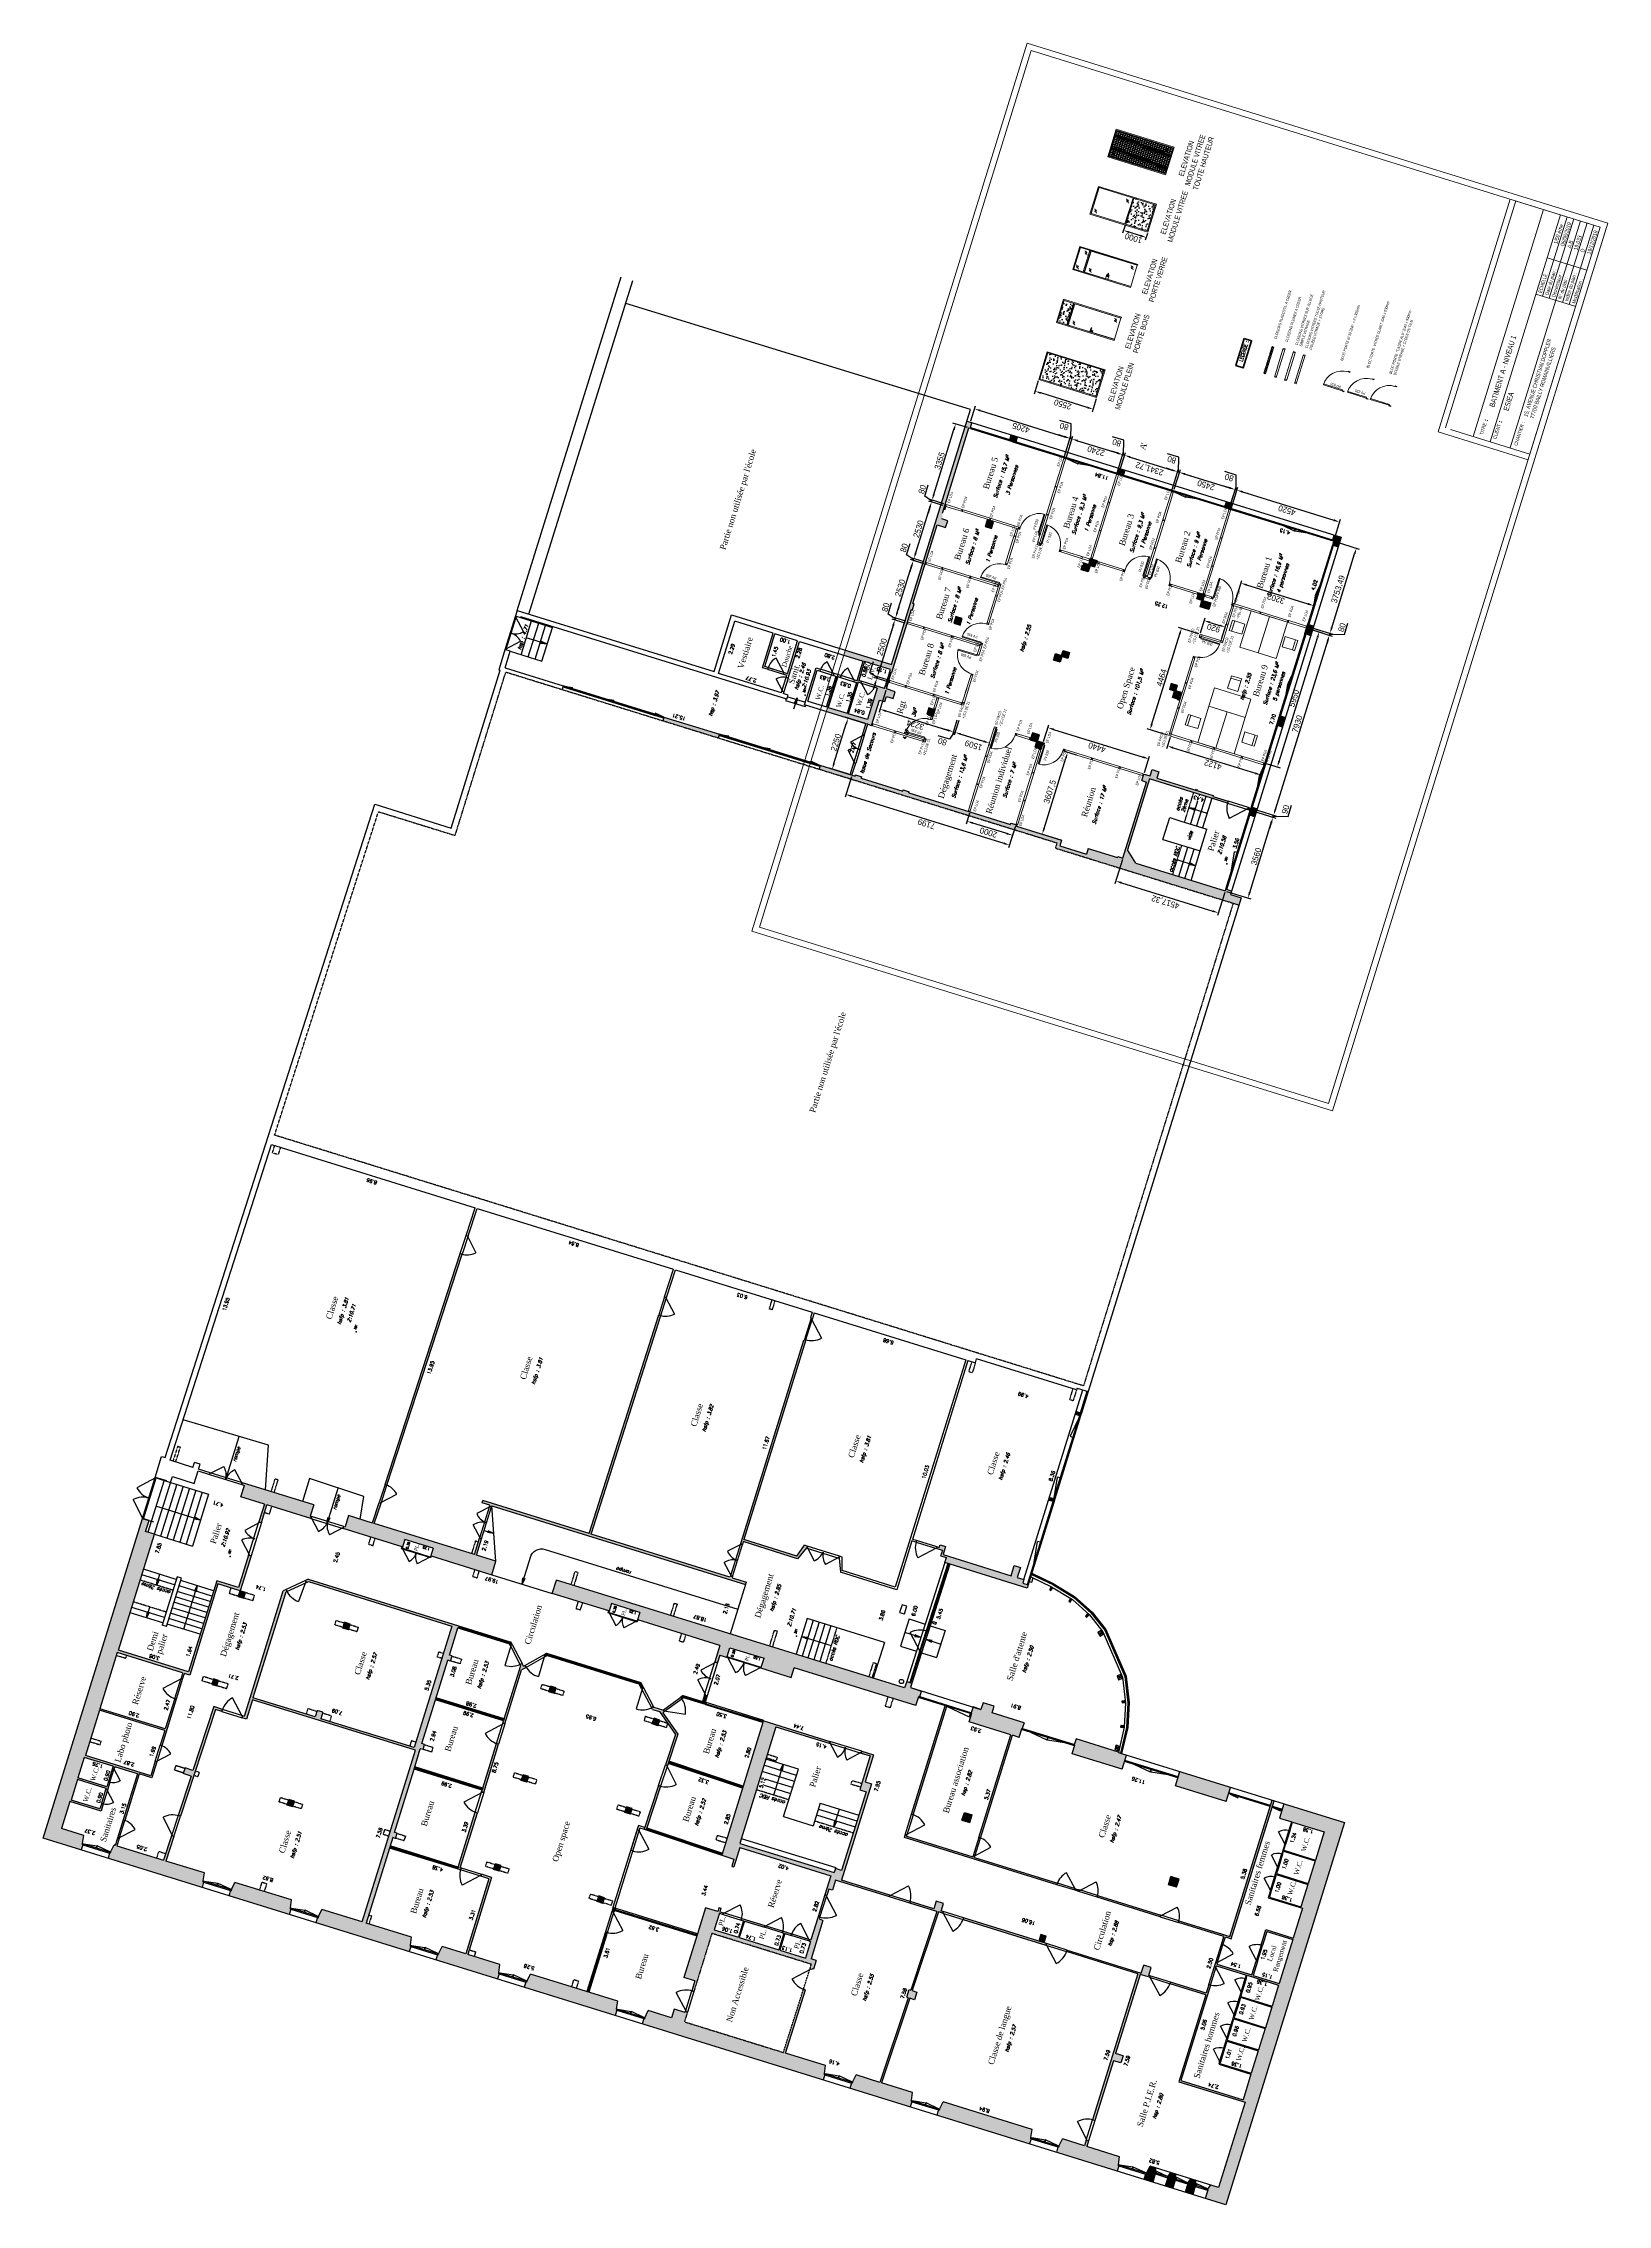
# Model space of a CAD drawing. Header units: metres. Extents: x -1642643 to 2228512, y -1236052 to 2422133.
# Drawn here: x 507018 to 572839, y -54470 to 36487 of the extents above; entities that cross this region are included whole.
import ezdxf
from ezdxf.enums import TextEntityAlignment as Align

# ---------------------------------------------------------------- set-up
doc = ezdxf.new("R2010")
doc.units = ezdxf.units.M
doc.header["$PDSIZE"] = 0.01
doc.linetypes.add('TIRET-COURT', pattern=[0.25, 0.15, -0.1])
for name, color, linetype in [('ALTIMETRIE', 10, 'Continuous'), ('APPLAT-GRIS', 253, 'Continuous'), ('BATI-SYMBOLE', 7, 'Continuous'), ('COTATION-PLANI', 4, 'Continuous'), ('ESCALIER', 100, 'Continuous'), ('FENETRE', 32, 'Continuous'), ('FENETRE-OUVRANT', 213, 'Continuous'), ('HABILLAGE', 200, 'Continuous'), ('HAUTEUR_1.80', 100, 'TIRET-COURT'), ('IPN', 50, 'Continuous'), ('MUR', 130, 'Continuous'), ('PORTE', 213, 'Continuous'), ('TEXTES-PIECES', 23, 'Continuous'), ('Z-COD', 5, 'Continuous'), ('Z-MAT', 8, 'Continuous')]:
    doc.layers.add(name, color=color, linetype=linetype)
for name, color, linetype, lineweight in [('cloison', 5, 'Continuous', 20), ('cotation', 7, 'Continuous', 20), ('MOB', 2, 'Continuous', 18), ('texte', 4, 'Continuous', 20)]:
    doc.layers.add(name, color=color, linetype=linetype, lineweight=lineweight)
doc.layers.add('Seuils', color=7, linetype='Continuous', plot=False)
doc.styles.add('Alt', font='simplex.shx', dxfattribs={"oblique": 14.4, "height": 0.075})
doc.styles.add('Simplex 1.5', font='simplex.shx', dxfattribs={"height": 0.075})
doc.styles.add('style1', font='romans.shx', dxfattribs={"width": 0.7, "height": 10})
doc.styles.add('Times 3.0', font='times.ttf', dxfattribs={"height": 0.15})
doc.dimstyles.new('ISO-25', dxfattribs={"dimtxt": 2.5, "dimasz": 2.5, "dimexe": 1.25, "dimexo": 0.625, "dimtad": 1, "dimtxsty": 'Standard', "dimcen": 2.5, "dimadec": 0, "dimazin": 0, "dimtfac": 1, "dimtmove": 0, "dimatfit": 3, "dimfxl": 1, "dimarcsym": 0})

# ---------------------------------------------------------------- blocks, each defined once
blk = doc.blocks.new('d031-entrée-porte')
for p, q in [((0, 0), (0, 0.5)), ((1, 0), (1, 0.5))]:
    blk.add_line(p, q)
blk = doc.blocks.new('A$C13615F85')
at = {"layer": 'BATI-SYMBOLE', "xscale": 1.816176001538236, "yscale": -1.000000000000263, "rotation": 0.01283842417774209}
blk.add_blockref('d031-entrée-porte', (14.089, 0.007), dxfattribs=at)
blk = doc.blocks.new('ZPOINT')
at = {"color": 0}
blk.add_point((0, 0), dxfattribs=at)
at = {"layer": 'ALTIMETRIE', "style": 'Alt', "oblique": 14.4}
blk.add_attdef('ALT', text='', height=0.075, dxfattribs=at).set_placement((0.05, -0.075), align=Align.TOP_LEFT)
at = {"layer": 'Z-COD', "style": 'Simplex 1.5'}
blk.add_attdef('COD', text='', height=0.075, dxfattribs=at).set_placement((-0.05, -0.025), align=Align.MIDDLE_RIGHT)
at = {"layer": 'Z-MAT', "style": 'Simplex 1.5'}
blk.add_attdef('MAT', (0.05, 0.025), '', height=0.075, dxfattribs=at)
blk = doc.blocks.new('*D209')
at = {"layer": 'cotation', "color": 0, "lineweight": -2, "transparency": 16777216}
for p, q in [((546044, 20594), (546238, 21222)), ((546440, 21028), (549979, 19931)), ((549986, 19110), (550255, 19977))]:
    blk.add_line(p, q, dxfattribs=at)
at = {"layer": 'cotation', "color": 0, "transparency": 16777216}
for points in [[(546428, 20989), (546452, 21068), (546201, 21102)], [(549967, 19891), (549991, 19971), (550218, 19857)]]:
    blk.add_solid(points, dxfattribs=at)
at = {"layer": 'Defpoints', "color": 0, "transparency": 16777216}
for p in [(546025, 20535), (550218, 19857), (549968, 19051)]:
    blk.add_point(p, dxfattribs=at)
at = {"layer": 'cotation', "color": 0, "transparency": 16777216, "insert": (548154, 20301), "char_height": 250, "attachment_point": 5, "rotation": 162.77479}
blk.add_mtext('4205', dxfattribs=at)
blk = doc.blocks.new('*D210')
at = {"layer": 'cotation', "color": 0, "lineweight": -2, "transparency": 16777216}
for p, q in [((550262, 20465), (549784, 20613)), ((550256, 19845), (550262, 20465)), ((549979, 19931), (549740, 20005)), ((549986, 19110), (550255, 19977)), ((550063, 19087), (550331, 19953)), ((550218, 19857), (550294, 19834)), ((550218, 19857), (550294, 19834)), ((550533, 19760), (550772, 19685))]:
    blk.add_line(p, q, dxfattribs=at)
at = {"layer": 'cotation', "color": 0, "transparency": 16777216}
for points in [[(549967, 19891), (549991, 19971), (550218, 19857)], [(550521, 19720), (550545, 19799), (550294, 19834)]]:
    blk.add_solid(points, dxfattribs=at)
at = {"layer": 'Defpoints', "color": 0, "transparency": 16777216}
for p in [(550294, 19834), (549968, 19051), (550044, 19027)]:
    blk.add_point(p, dxfattribs=at)
at = {"layer": 'cotation', "color": 0, "transparency": 16777216, "insert": (549967, 20360), "char_height": 250, "attachment_point": 5, "rotation": 162.77479}
blk.add_mtext('80', dxfattribs=at)
blk = doc.blocks.new('*D211')
at = {"layer": 'cotation', "color": 0, "lineweight": -2, "transparency": 16777216}
for p, q in [((550063, 19087), (550331, 19953)), ((550533, 19760), (552195, 19244)), ((552209, 18446), (552471, 19290))]:
    blk.add_line(p, q, dxfattribs=at)
at = {"layer": 'cotation', "color": 0, "transparency": 16777216}
for points in [[(550521, 19720), (550545, 19799), (550294, 19834)], [(552183, 19204), (552207, 19284), (552434, 19170)]]:
    blk.add_solid(points, dxfattribs=at)
at = {"layer": 'Defpoints', "color": 0, "transparency": 16777216}
for p in [(552434, 19170), (550044, 19027), (552191, 18386)]:
    blk.add_point(p, dxfattribs=at)
at = {"layer": 'cotation', "color": 0, "transparency": 16777216, "insert": (551308, 19323), "char_height": 250, "attachment_point": 5, "rotation": 162.77479}
blk.add_mtext('2240', dxfattribs=at)
blk = doc.blocks.new('*D212')
at = {"layer": 'cotation', "color": 0, "lineweight": -2, "transparency": 16777216}
for p, q in [((552193, 19245), (551954, 19319)), ((552476, 19779), (551998, 19927)), ((552196, 18410), (552469, 19290)), ((552284, 18423), (552545, 19266)), ((552432, 19171), (552508, 19147)), ((552432, 19171), (552508, 19147)), ((552470, 19159), (552476, 19779)), ((552747, 19073), (552986, 18999))]:
    blk.add_line(p, q, dxfattribs=at)
at = {"layer": 'cotation', "color": 0, "transparency": 16777216}
for points in [[(552181, 19205), (552206, 19285), (552432, 19171)], [(552735, 19033), (552760, 19113), (552508, 19147)]]:
    blk.add_solid(points, dxfattribs=at)
at = {"layer": 'Defpoints', "color": 0, "transparency": 16777216}
for p in [(552508, 19147), (552178, 18350), (552265, 18363)]:
    blk.add_point(p, dxfattribs=at)
at = {"layer": 'cotation', "color": 0, "transparency": 16777216, "insert": (552182, 19674), "char_height": 250, "attachment_point": 5, "rotation": 162.77479}
blk.add_mtext('80', dxfattribs=at)
blk = doc.blocks.new('*D213')
at = {"layer": 'cotation', "color": 0, "lineweight": -2, "transparency": 16777216}
for p, q in [((552284, 18423), (552545, 19266)), ((552747, 19073), (554506, 18528)), ((554514, 17707), (554782, 18573))]:
    blk.add_line(p, q, dxfattribs=at)
at = {"layer": 'cotation', "color": 0, "transparency": 16777216}
for points in [[(552735, 19033), (552760, 19113), (552508, 19147)], [(554494, 18488), (554519, 18567), (554745, 18454)]]:
    blk.add_solid(points, dxfattribs=at)
at = {"layer": 'Defpoints', "color": 0, "transparency": 16777216}
for p in [(552265, 18363), (554745, 18454), (554495, 17647)]:
    blk.add_point(p, dxfattribs=at)
at = {"layer": 'cotation', "color": 0, "transparency": 16777216, "insert": (553565, 18601), "char_height": 250, "attachment_point": 5, "rotation": 162.77479}
blk.add_mtext('2341,72', dxfattribs=at)
blk = doc.blocks.new('*D214')
at = {"layer": 'cotation', "color": 0, "lineweight": -2, "transparency": 16777216}
for p, q in [((554789, 19062), (554311, 19210)), ((554506, 18528), (554268, 18602)), ((554514, 17707), (554782, 18573)), ((554602, 17721), (554859, 18549)), ((554745, 18454), (554822, 18430)), ((554745, 18454), (554822, 18430)), ((554783, 18442), (554789, 19062)), ((555060, 18356), (555299, 18282))]:
    blk.add_line(p, q, dxfattribs=at)
at = {"layer": 'cotation', "color": 0, "transparency": 16777216}
for points in [[(554494, 18488), (554519, 18567), (554745, 18454)], [(555048, 18316), (555073, 18396), (554822, 18430)]]:
    blk.add_solid(points, dxfattribs=at)
at = {"layer": 'Defpoints', "color": 0, "transparency": 16777216}
for p in [(554822, 18430), (554495, 17647), (554583, 17662)]:
    blk.add_point(p, dxfattribs=at)
at = {"layer": 'cotation', "color": 0, "transparency": 16777216, "insert": (554495, 18957), "char_height": 250, "attachment_point": 5, "rotation": 162.77479}
blk.add_mtext('80', dxfattribs=at)
blk = doc.blocks.new('*D215')
at = {"layer": 'cotation', "color": 0, "lineweight": -2, "transparency": 16777216}
for p, q in [((554602, 17721), (554859, 18549)), ((555060, 18356), (556923, 17778)), ((556919, 16921), (557199, 17824))]:
    blk.add_line(p, q, dxfattribs=at)
at = {"layer": 'cotation', "color": 0, "transparency": 16777216}
for points in [[(555048, 18316), (555073, 18396), (554822, 18430)], [(556911, 17739), (556935, 17818), (557162, 17704)]]:
    blk.add_solid(points, dxfattribs=at)
at = {"layer": 'Defpoints', "color": 0, "transparency": 16777216}
for p in [(554583, 17662), (557162, 17704), (556900, 16862)]:
    blk.add_point(p, dxfattribs=at)
at = {"layer": 'cotation', "color": 0, "transparency": 16777216, "insert": (555936, 17888), "char_height": 250, "attachment_point": 5, "rotation": 162.77479}
blk.add_mtext('2450', dxfattribs=at)
blk = doc.blocks.new('*D216')
at = {"layer": 'cotation', "color": 0, "lineweight": -2, "transparency": 16777216}
for p, q in [((557206, 18312), (556728, 18460)), ((557200, 17693), (557206, 18312)), ((556923, 17778), (556684, 17852)), ((556942, 16996), (557199, 17824)), ((556995, 16898), (557275, 17800)), ((557162, 17704), (557238, 17681)), ((557162, 17704), (557238, 17681)), ((557477, 17607), (557716, 17533))]:
    blk.add_line(p, q, dxfattribs=at)
at = {"layer": 'cotation', "color": 0, "transparency": 16777216}
for points in [[(556911, 17739), (556935, 17818), (557162, 17704)], [(557465, 17567), (557489, 17646), (557238, 17681)]]:
    blk.add_solid(points, dxfattribs=at)
at = {"layer": 'Defpoints', "color": 0, "transparency": 16777216}
for p in [(557238, 17681), (556923, 16936), (556977, 16838)]:
    blk.add_point(p, dxfattribs=at)
at = {"layer": 'cotation', "color": 0, "transparency": 16777216, "insert": (556911, 18207), "char_height": 250, "attachment_point": 5, "rotation": 162.77479}
blk.add_mtext('80', dxfattribs=at)
blk = doc.blocks.new('*D217')
at = {"layer": 'cotation', "color": 0, "lineweight": -2, "transparency": 16777216}
for p, q in [((556995, 16898), (557275, 17800)), ((557477, 17607), (561317, 16416)), ((561324, 15595), (561592, 16462))]:
    blk.add_line(p, q, dxfattribs=at)
at = {"layer": 'cotation', "color": 0, "transparency": 16777216}
for points in [[(557465, 17567), (557489, 17646), (557238, 17681)], [(561304, 16376), (561329, 16456), (561555, 16342)]]:
    blk.add_solid(points, dxfattribs=at)
at = {"layer": 'Defpoints', "color": 0, "transparency": 16777216}
for p in [(556977, 16838), (561305, 15536), (561555, 16342)]:
    blk.add_point(p, dxfattribs=at)
at = {"layer": 'cotation', "color": 0, "transparency": 16777216, "insert": (559341, 16832), "char_height": 250, "attachment_point": 5, "rotation": 162.77479}
blk.add_mtext('4520', dxfattribs=at)
blk = doc.blocks.new('*D218')
at = {"layer": 'cotation', "color": 0, "lineweight": -2, "transparency": 16777216}
for p, q in [((557774, 755), (558680, 3678)), ((557855, 4195), (558874, 3880)), ((556801, 795), (557819, 479))]:
    blk.add_line(p, q, dxfattribs=at)
at = {"layer": 'cotation', "color": 0, "transparency": 16777216}
for points in [[(558640, 3690), (558720, 3665), (558754, 3917)], [(557734, 767), (557814, 743), (557700, 516)]]:
    blk.add_solid(points, dxfattribs=at)
at = {"layer": 'Defpoints', "color": 0, "transparency": 16777216}
for p in [(557795, 4214), (558754, 3917), (556741, 814)]:
    blk.add_point(p, dxfattribs=at)
at = {"layer": 'cotation', "color": 0, "transparency": 16777216, "insert": (558048, 2272), "char_height": 250, "attachment_point": 5, "rotation": 72.77479}
blk.add_mtext('3560', dxfattribs=at)
blk = doc.blocks.new('*D219')
at = {"layer": 'cotation', "color": 0, "lineweight": -2, "transparency": 16777216}
for p, q in [((557855, 4195), (558874, 3880)), ((557881, 4281), (558900, 3965)), ((558680, 3678), (558606, 3439)), ((558754, 3917), (558781, 4002)), ((558754, 3917), (558781, 4002)), ((558767, 3959), (559387, 3954)), ((558855, 4241), (558929, 4480)), ((559387, 3954), (559535, 4431))]:
    blk.add_line(p, q, dxfattribs=at)
at = {"layer": 'cotation', "color": 0, "transparency": 16777216}
for points in [[(558640, 3690), (558720, 3665), (558754, 3917)], [(558815, 4254), (558895, 4229), (558781, 4002)]]:
    blk.add_solid(points, dxfattribs=at)
at = {"layer": 'Defpoints', "color": 0, "transparency": 16777216}
for p in [(557795, 4214), (557822, 4300), (558781, 4002)]:
    blk.add_point(p, dxfattribs=at)
at = {"layer": 'cotation', "color": 0, "transparency": 16777216, "insert": (559282, 4248), "char_height": 250, "attachment_point": 5, "rotation": 72.77479}
blk.add_mtext('90', dxfattribs=at)
blk = doc.blocks.new('*D220')
at = {"layer": 'cotation', "color": 0, "lineweight": -2, "transparency": 16777216}
for p, q in [((560230, 11856), (561248, 11540)), ((558855, 4241), (561055, 11338)), ((557881, 4281), (558900, 3965))]:
    blk.add_line(p, q, dxfattribs=at)
at = {"layer": 'cotation', "color": 0, "transparency": 16777216}
for points in [[(561015, 11350), (561095, 11326), (561129, 11577)], [(558815, 4254), (558895, 4229), (558781, 4002)]]:
    blk.add_solid(points, dxfattribs=at)
at = {"layer": 'Defpoints', "color": 0, "transparency": 16777216}
for p in [(560170, 11874), (561129, 11577), (557822, 4300)]:
    blk.add_point(p, dxfattribs=at)
at = {"layer": 'cotation', "color": 0, "transparency": 16777216, "insert": (559776, 7845), "char_height": 250, "attachment_point": 5, "rotation": 72.77479}
blk.add_mtext('7930', dxfattribs=at)
blk = doc.blocks.new('*D221')
at = {"layer": 'cotation', "color": 0, "lineweight": -2, "transparency": 16777216}
for p, q in [((560230, 11856), (561248, 11540)), ((560253, 11932), (561272, 11616)), ((561227, 11892), (561301, 12131)), ((561761, 11609), (561909, 12087)), ((561055, 11338), (560981, 11099)), ((561129, 11577), (561153, 11653)), ((561129, 11577), (561153, 11653)), ((561141, 11615), (561761, 11609))]:
    blk.add_line(p, q, dxfattribs=at)
at = {"layer": 'cotation', "color": 0, "transparency": 16777216}
for points in [[(561187, 11904), (561267, 11880), (561153, 11653)], [(561015, 11350), (561095, 11326), (561129, 11577)]]:
    blk.add_solid(points, dxfattribs=at)
at = {"layer": 'Defpoints', "color": 0, "transparency": 16777216}
for p in [(560170, 11874), (560194, 11951), (561153, 11653)]:
    blk.add_point(p, dxfattribs=at)
at = {"layer": 'cotation', "color": 0, "transparency": 16777216, "insert": (561656, 11904), "char_height": 250, "attachment_point": 5, "rotation": 72.77479}
blk.add_mtext('80', dxfattribs=at)
blk = doc.blocks.new('*D222')
at = {"layer": 'cotation', "color": 0, "lineweight": -2, "transparency": 16777216}
for p, q in [((561365, 15517), (562384, 15201)), ((561227, 11892), (562190, 15000)), ((560253, 11932), (561272, 11616))]:
    blk.add_line(p, q, dxfattribs=at)
at = {"layer": 'cotation', "color": 0, "transparency": 16777216}
for points in [[(562150, 15012), (562230, 14987), (562264, 15238)], [(561187, 11904), (561267, 11880), (561153, 11653)]]:
    blk.add_solid(points, dxfattribs=at)
at = {"layer": 'Defpoints', "color": 0, "transparency": 16777216}
for p in [(561305, 15536), (562264, 15238), (560194, 11951)]:
    blk.add_point(p, dxfattribs=at)
at = {"layer": 'cotation', "color": 0, "transparency": 16777216, "insert": (561510, 13507), "char_height": 250, "attachment_point": 5, "rotation": 72.77479}
blk.add_mtext('3753,49', dxfattribs=at)
blk = doc.blocks.new('*D223')
at = {"layer": 'cotation', "color": 0, "lineweight": -2, "transparency": 16777216}
for p, q in [((543999, 14605), (543506, 14758)), ((542948, 12536), (543551, 14482)), ((543307, 12163), (542754, 12334))]:
    blk.add_line(p, q, dxfattribs=at)
at = {"layer": 'cotation', "color": 0, "transparency": 16777216}
for points in [[(543511, 14495), (543591, 14470), (543625, 14721)], [(542908, 12548), (542987, 12524), (542874, 12297)]]:
    blk.add_solid(points, dxfattribs=at)
at = {"layer": 'Defpoints', "color": 0, "transparency": 16777216}
for p in [(543625, 14721), (544059, 14587), (543367, 12144)]:
    blk.add_point(p, dxfattribs=at)
at = {"layer": 'cotation', "color": 0, "transparency": 16777216, "insert": (543070, 13565), "char_height": 250, "attachment_point": 5, "rotation": 72.77479}
blk.add_mtext('2530', dxfattribs=at)
blk = doc.blocks.new('*D224')
at = {"layer": 'cotation', "color": 0, "lineweight": -2, "transparency": 16777216}
for p, q in [((543339, 14960), (543487, 15437)), ((543637, 14759), (543339, 14960)), ((544059, 14587), (543506, 14758)), ((544083, 14663), (543529, 14835)), ((543625, 14721), (543649, 14798)), ((543625, 14721), (543649, 14798)), ((543723, 15036), (543797, 15275)), ((543551, 14482), (543477, 14244))]:
    blk.add_line(p, q, dxfattribs=at)
at = {"layer": 'cotation', "color": 0, "transparency": 16777216}
for points in [[(543511, 14495), (543591, 14470), (543625, 14721)], [(543683, 15049), (543763, 15024), (543649, 14798)]]:
    blk.add_solid(points, dxfattribs=at)
at = {"layer": 'Defpoints', "color": 0, "transparency": 16777216}
for p in [(543649, 14798), (544119, 14568), (544142, 14645)]:
    blk.add_point(p, dxfattribs=at)
at = {"layer": 'cotation', "color": 0, "transparency": 16777216, "insert": (543234, 15254), "char_height": 250, "attachment_point": 5, "rotation": 72.77479}
blk.add_mtext('80', dxfattribs=at)
blk = doc.blocks.new('*D225')
at = {"layer": 'cotation', "color": 0, "lineweight": -2, "transparency": 16777216}
for p, q in [((543723, 15036), (544315, 16946)), ((544880, 17032), (544269, 17221)), ((544083, 14663), (543529, 14835))]:
    blk.add_line(p, q, dxfattribs=at)
at = {"layer": 'cotation', "color": 0, "transparency": 16777216}
for points in [[(544275, 16958), (544355, 16933), (544389, 17184)], [(543683, 15049), (543763, 15024), (543649, 14798)]]:
    blk.add_solid(points, dxfattribs=at)
at = {"layer": 'Defpoints', "color": 0, "transparency": 16777216}
for p in [(544389, 17184), (544940, 17014), (544142, 14645)]:
    blk.add_point(p, dxfattribs=at)
at = {"layer": 'cotation', "color": 0, "transparency": 16777216, "insert": (543840, 16047), "char_height": 250, "attachment_point": 5, "rotation": 72.77479}
blk.add_mtext('2530', dxfattribs=at)
blk = doc.blocks.new('*D226')
at = {"layer": 'cotation', "color": 0, "lineweight": -2, "transparency": 16777216}
for p, q in [((544103, 17423), (544251, 17900)), ((544401, 17223), (544103, 17423)), ((544904, 17109), (544293, 17298)), ((544487, 17500), (544561, 17738)), ((544315, 16946), (544241, 16707)), ((544880, 17032), (544269, 17221)), ((544389, 17184), (544413, 17261)), ((544389, 17184), (544413, 17261))]:
    blk.add_line(p, q, dxfattribs=at)
at = {"layer": 'cotation', "color": 0, "transparency": 16777216}
for points in [[(544447, 17512), (544526, 17487), (544413, 17261)], [(544275, 16958), (544355, 16933), (544389, 17184)]]:
    blk.add_solid(points, dxfattribs=at)
at = {"layer": 'Defpoints', "color": 0, "transparency": 16777216}
for p in [(544413, 17261), (544940, 17014), (544963, 17090)]:
    blk.add_point(p, dxfattribs=at)
at = {"layer": 'cotation', "color": 0, "transparency": 16777216, "insert": (543998, 17717), "char_height": 250, "attachment_point": 5, "rotation": 72.77479}
blk.add_mtext('80', dxfattribs=at)
blk = doc.blocks.new('*D227')
at = {"layer": 'cotation', "color": 0, "lineweight": -2, "transparency": 16777216}
for p, q in [((544487, 17500), (545332, 20226)), ((545897, 20313), (545287, 20502)), ((544904, 17109), (544293, 17298))]:
    blk.add_line(p, q, dxfattribs=at)
at = {"layer": 'cotation', "color": 0, "transparency": 16777216}
for points in [[(545292, 20239), (545372, 20214), (545406, 20465)], [(544447, 17512), (544526, 17487), (544413, 17261)]]:
    blk.add_solid(points, dxfattribs=at)
at = {"layer": 'Defpoints', "color": 0, "transparency": 16777216}
for p in [(545406, 20465), (545957, 20294), (544963, 17090)]:
    blk.add_point(p, dxfattribs=at)
at = {"layer": 'cotation', "color": 0, "transparency": 16777216, "insert": (544730, 18918), "char_height": 250, "attachment_point": 5, "rotation": 72.77479}
blk.add_mtext('3355', dxfattribs=at)
blk = doc.blocks.new('*D228')
at = {"layer": 'cotation', "color": 0, "lineweight": -2, "transparency": 16777216}
for p, q in [((542471, 9255), (542188, 8344)), ((542464, 8389), (545065, 7583)), ((545458, 8005), (545267, 7389))]:
    blk.add_line(p, q, dxfattribs=at)
at = {"layer": 'cotation', "color": 0, "transparency": 16777216}
for points in [[(542452, 8349), (542476, 8429), (542225, 8463)], [(545053, 7543), (545077, 7622), (545304, 7509)]]:
    blk.add_solid(points, dxfattribs=at)
at = {"layer": 'Defpoints', "color": 0, "transparency": 16777216}
for p in [(542489, 9315), (545304, 7509), (545476, 8065)]:
    blk.add_point(p, dxfattribs=at)
at = {"layer": 'cotation', "color": 0, "transparency": 16777216, "insert": (543709, 7807), "char_height": 250, "attachment_point": 5, "rotation": 162.77479}
blk.add_mtext('3224', dxfattribs=at)
blk = doc.blocks.new('*D229')
at = {"layer": 'cotation', "color": 0, "lineweight": -2, "transparency": 16777216}
for p, q in [((545142, 7199), (544664, 7347)), ((545065, 7583), (544826, 7657)), ((545342, 7497), (545142, 7199)), ((545458, 8005), (545267, 7389)), ((545304, 7509), (545380, 7485)), ((545304, 7509), (545380, 7485)), ((545534, 7981), (545343, 7365)), ((545619, 7411), (545858, 7337))]:
    blk.add_line(p, q, dxfattribs=at)
at = {"layer": 'cotation', "color": 0, "transparency": 16777216}
for points in [[(545053, 7543), (545077, 7622), (545304, 7509)], [(545607, 7371), (545631, 7451), (545380, 7485)]]:
    blk.add_solid(points, dxfattribs=at)
at = {"layer": 'Defpoints', "color": 0, "transparency": 16777216}
for p in [(545380, 7485), (545476, 8065), (545553, 8041)]:
    blk.add_point(p, dxfattribs=at)
at = {"layer": 'cotation', "color": 0, "transparency": 16777216, "insert": (544847, 7094), "char_height": 250, "attachment_point": 5, "rotation": 162.77479}
blk.add_mtext('80', dxfattribs=at)
blk = doc.blocks.new('*D230')
at = {"layer": 'cotation', "color": 0, "lineweight": -2, "transparency": 16777216}
for p, q in [((549122, 3440), (550042, 6408)), ((550483, 6533), (549997, 6684)), ((549847, 2954), (548929, 3238))]:
    blk.add_line(p, q, dxfattribs=at)
at = {"layer": 'cotation', "color": 0, "transparency": 16777216}
for points in [[(550003, 6420), (550082, 6396), (550116, 6647)], [(549082, 3452), (549162, 3428), (549048, 3201)]]:
    blk.add_solid(points, dxfattribs=at)
at = {"layer": 'Defpoints', "color": 0, "transparency": 16777216}
for p in [(550116, 6647), (550543, 6515), (549907, 2935)]:
    blk.add_point(p, dxfattribs=at)
at = {"layer": 'cotation', "color": 0, "transparency": 16777216, "insert": (549383, 4986), "char_height": 250, "attachment_point": 5, "rotation": 72.77479}
blk.add_mtext('3607,5', dxfattribs=at)
blk = doc.blocks.new('*D231')
at = {"layer": 'cotation', "color": 0, "lineweight": -2, "transparency": 16777216}
for p, q in [((549106, 7109), (549322, 7807)), ((549524, 7614), (553287, 6447)), ((553346, 5795), (553563, 6492))]:
    blk.add_line(p, q, dxfattribs=at)
at = {"layer": 'cotation', "color": 0, "transparency": 16777216}
for points in [[(549511, 7574), (549536, 7653), (549285, 7688)], [(553275, 6407), (553299, 6487), (553526, 6373)]]:
    blk.add_solid(points, dxfattribs=at)
at = {"layer": 'Defpoints', "color": 0, "transparency": 16777216}
for p in [(549087, 7050), (553526, 6373), (553328, 5735)]:
    blk.add_point(p, dxfattribs=at)
at = {"layer": 'cotation', "color": 0, "transparency": 16777216, "insert": (551350, 6851), "char_height": 250, "attachment_point": 5, "rotation": 162.77479}
blk.add_mtext('4440', dxfattribs=at)
blk = doc.blocks.new('*D232')
at = {"layer": 'cotation', "color": 0, "lineweight": -2, "transparency": 16777216}
for p, q in [((541022, 5621), (540754, 4757)), ((541030, 4803), (547429, 2819)), ((547916, 3547), (547630, 2626))]:
    blk.add_line(p, q, dxfattribs=at)
at = {"layer": 'cotation', "color": 0, "transparency": 16777216}
for points in [[(541018, 4763), (541043, 4842), (540791, 4877)], [(547416, 2779), (547441, 2859), (547667, 2745)]]:
    blk.add_solid(points, dxfattribs=at)
at = {"layer": 'Defpoints', "color": 0, "transparency": 16777216}
for p in [(541041, 5681), (547667, 2745), (547935, 3607)]:
    blk.add_point(p, dxfattribs=at)
at = {"layer": 'cotation', "color": 0, "transparency": 16777216, "insert": (544174, 3632), "char_height": 250, "attachment_point": 5, "rotation": 162.77479}
blk.add_mtext('7199', dxfattribs=at)
blk = doc.blocks.new('*D233')
at = {"layer": 'cotation', "color": 0, "lineweight": -2, "transparency": 16777216}
for p, q in [((552423, 2139), (552104, 1113)), ((552380, 1158), (556217, -31)), ((556722, 754), (556419, -225))]:
    blk.add_line(p, q, dxfattribs=at)
at = {"layer": 'cotation', "color": 0, "transparency": 16777216}
for points in [[(552368, 1118), (552392, 1198), (552141, 1232)], [(556205, -71), (556230, 8), (556456, -105)]]:
    blk.add_solid(points, dxfattribs=at)
at = {"layer": 'Defpoints', "color": 0, "transparency": 16777216}
for p in [(552441, 2199), (556741, 814), (556456, -105)]:
    blk.add_point(p, dxfattribs=at)
at = {"layer": 'cotation', "color": 0, "transparency": 16777216, "insert": (554237, 364), "char_height": 250, "attachment_point": 5, "rotation": 162.77479}
blk.add_mtext('4517,32', dxfattribs=at)
blk = doc.blocks.new('*D234')
at = {"layer": 'cotation', "color": 0, "lineweight": -2, "transparency": 16777216}
for p, q in [((545988, 4082), (545847, 3629)), ((547556, 3230), (546123, 3674)), ((547916, 3547), (547758, 3036))]:
    blk.add_line(p, q, dxfattribs=at)
at = {"layer": 'cotation', "color": 0, "transparency": 16777216}
for points in [[(546111, 3634), (546136, 3714), (545884, 3748)], [(547544, 3190), (547568, 3269), (547795, 3156)]]:
    blk.add_solid(points, dxfattribs=at)
at = {"layer": 'Defpoints', "color": 0, "transparency": 16777216}
for p in [(545884, 3748), (546007, 4142), (547935, 3607)]:
    blk.add_point(p, dxfattribs=at)
at = {"layer": 'cotation', "color": 0, "transparency": 16777216, "insert": (546784, 3273), "char_height": 250, "attachment_point": 5, "rotation": 162.77479}
blk.add_mtext('2000', dxfattribs=at)
blk = doc.blocks.new('*D235')
at = {"layer": 'cotation', "color": 0, "lineweight": -2, "transparency": 16777216}
for p, q in [((545534, 7981), (545343, 7365)), ((545619, 7411), (546582, 7112)), ((546810, 7004), (546784, 6919))]:
    blk.add_line(p, q, dxfattribs=at)
at = {"layer": 'cotation', "color": 0, "transparency": 16777216}
for points in [[(545607, 7371), (545631, 7451), (545380, 7485)], [(546570, 7072), (546594, 7152), (546821, 7038)]]:
    blk.add_solid(points, dxfattribs=at)
at = {"layer": 'Defpoints', "color": 0, "transparency": 16777216}
for p in [(545553, 8041), (546821, 7038), (546829, 7064)]:
    blk.add_point(p, dxfattribs=at)
at = {"layer": 'cotation', "color": 0, "transparency": 16777216, "insert": (546155, 6943), "char_height": 250, "attachment_point": 5, "rotation": 162.77479}
blk.add_mtext('1509', dxfattribs=at)
blk = doc.blocks.new('*D236')
at = {"layer": 'cotation', "color": 0, "lineweight": -2, "transparency": 16777216}
for p, q in [((540285, 6177), (540803, 7849)), ((541609, 7860), (540758, 8124)), ((540905, 5723), (540092, 5975))]:
    blk.add_line(p, q, dxfattribs=at)
at = {"layer": 'cotation', "color": 0, "transparency": 16777216}
for points in [[(540764, 7861), (540843, 7836), (540877, 8087)], [(540245, 6189), (540325, 6165), (540211, 5938)]]:
    blk.add_solid(points, dxfattribs=at)
at = {"layer": 'Defpoints', "color": 0, "transparency": 16777216}
for p in [(540877, 8087), (541669, 7842), (540964, 5705)]:
    blk.add_point(p, dxfattribs=at)
at = {"layer": 'cotation', "color": 0, "transparency": 16777216, "insert": (540365, 7068), "char_height": 250, "attachment_point": 5, "rotation": 72.77479}
blk.add_mtext('2250', dxfattribs=at)
blk = doc.blocks.new('*D237')
at = {"layer": 'cotation', "color": 0, "lineweight": -2, "transparency": 16777216}
for p, q in [((548879, 22280), (548707, 21723)), ((550940, 21162), (548982, 21769)), ((551315, 21525), (551142, 20968))]:
    blk.add_line(p, q, dxfattribs=at)
at = {"layer": 'cotation', "color": 0, "transparency": 16777216}
for points in [[(548970, 21729), (548995, 21809), (548744, 21843)], [(550928, 21122), (550953, 21202), (551179, 21088)]]:
    blk.add_solid(points, dxfattribs=at)
at = {"layer": 'Defpoints', "color": 0, "transparency": 16777216}
for p in [(548744, 21843), (548898, 22339), (551333, 21584)]:
    blk.add_point(p, dxfattribs=at)
at = {"layer": 'cotation', "color": 0, "transparency": 16777216, "insert": (549906, 21286), "char_height": 250, "attachment_point": 5, "rotation": 162.77479}
blk.add_mtext('2550', dxfattribs=at)
blk = doc.blocks.new('*D238')
at = {"layer": 'cotation', "color": 0, "lineweight": -2, "transparency": 16777216}
for p, q in [((552529, 28817), (552427, 28490)), ((553181, 28387), (552703, 28535)), ((553472, 28483), (553382, 28194))]:
    blk.add_line(p, q, dxfattribs=at)
at = {"layer": 'cotation', "color": 0, "transparency": 16777216}
for points in [[(552691, 28496), (552715, 28575), (552464, 28610)], [(553168, 28348), (553193, 28427), (553419, 28313)]]:
    blk.add_solid(points, dxfattribs=at)
at = {"layer": 'Defpoints', "color": 0, "transparency": 16777216}
for p in [(552464, 28610), (552547, 28877), (553491, 28543)]:
    blk.add_point(p, dxfattribs=at)
at = {"layer": 'cotation', "color": 0, "transparency": 16777216, "insert": (552886, 28282), "char_height": 250, "attachment_point": 5, "rotation": 162.77479}
blk.add_mtext('1000', dxfattribs=at)
blk = doc.blocks.new('*D239')
at = {"layer": 'cotation', "color": 0, "lineweight": -2, "transparency": 16777216}
for p, q in [((542564, 12459), (542712, 12937)), ((542948, 12536), (543022, 12775)), ((542862, 12259), (542564, 12459)), ((542776, 11982), (542702, 11743)), ((543284, 12086), (542731, 12258)), ((543307, 12163), (542754, 12334)), ((542874, 12297), (542850, 12221)), ((542874, 12297), (542850, 12221))]:
    blk.add_line(p, q, dxfattribs=at)
at = {"layer": 'cotation', "color": 0, "transparency": 16777216}
for points in [[(542736, 11994), (542816, 11970), (542850, 12221)], [(542908, 12548), (542987, 12524), (542874, 12297)]]:
    blk.add_solid(points, dxfattribs=at)
at = {"layer": 'Defpoints', "color": 0, "transparency": 16777216}
for p in [(542850, 12221), (543343, 12068), (543367, 12144)]:
    blk.add_point(p, dxfattribs=at)
at = {"layer": 'cotation', "color": 0, "transparency": 16777216, "insert": (542459, 12754), "char_height": 250, "attachment_point": 5, "rotation": 72.77479}
blk.add_mtext('80', dxfattribs=at)
blk = doc.blocks.new('*D240')
at = {"layer": 'cotation', "color": 0, "lineweight": -2, "transparency": 16777216}
for p, q in [((542776, 11982), (542184, 10072)), ((543284, 12086), (542731, 12258)), ((542543, 9699), (541990, 9870))]:
    blk.add_line(p, q, dxfattribs=at)
at = {"layer": 'cotation', "color": 0, "transparency": 16777216}
for points in [[(542736, 11994), (542816, 11970), (542850, 12221)], [(542144, 10084), (542223, 10059), (542110, 9833)]]:
    blk.add_solid(points, dxfattribs=at)
at = {"layer": 'Defpoints', "color": 0, "transparency": 16777216}
for p in [(543343, 12068), (542110, 9833), (542602, 9680)]:
    blk.add_point(p, dxfattribs=at)
at = {"layer": 'cotation', "color": 0, "transparency": 16777216, "insert": (542301, 11083), "char_height": 250, "attachment_point": 5, "rotation": 72.77479}
blk.add_mtext('2500', dxfattribs=at)
blk = doc.blocks.new('*D241')
at = {"layer": 'cotation', "color": 0, "lineweight": -2, "transparency": 16777216}
for p, q in [((541800, 9995), (541948, 10473)), ((542184, 10072), (542258, 10311)), ((542098, 9795), (541800, 9995)), ((542012, 9518), (541938, 9279)), ((542520, 9622), (541967, 9794)), ((542543, 9699), (541990, 9870)), ((542110, 9833), (542086, 9757)), ((542110, 9833), (542086, 9757))]:
    blk.add_line(p, q, dxfattribs=at)
at = {"layer": 'cotation', "color": 0, "transparency": 16777216}
for points in [[(542144, 10084), (542223, 10059), (542110, 9833)], [(541972, 9530), (542052, 9506), (542086, 9757)]]:
    blk.add_solid(points, dxfattribs=at)
at = {"layer": 'Defpoints', "color": 0, "transparency": 16777216}
for p in [(542086, 9757), (542579, 9604), (542602, 9680)]:
    blk.add_point(p, dxfattribs=at)
at = {"layer": 'cotation', "color": 0, "transparency": 16777216, "insert": (541695, 10289), "char_height": 250, "attachment_point": 5, "rotation": 72.77479}
blk.add_mtext('80', dxfattribs=at)
blk = doc.blocks.new('*D248')
at = {"layer": 'cotation', "color": 0, "lineweight": -2, "transparency": 16777216}
for p, q in [((555633, 11641), (554786, 11904)), ((553658, 7842), (554832, 11628)), ((554311, 7377), (553464, 7640))]:
    blk.add_line(p, q, dxfattribs=at)
at = {"layer": 'cotation', "color": 0, "transparency": 16777216}
for points in [[(554792, 11640), (554872, 11616), (554906, 11867)], [(553618, 7854), (553698, 7829), (553584, 7603)]]:
    blk.add_solid(points, dxfattribs=at)
at = {"layer": 'Defpoints', "color": 0, "transparency": 16777216}
for p in [(554906, 11867), (555693, 11623), (554371, 7359)]:
    blk.add_point(p, dxfattribs=at)
at = {"layer": 'cotation', "color": 0, "transparency": 16777216, "insert": (554066, 9790), "char_height": 250, "attachment_point": 5, "rotation": 72.77479}
blk.add_mtext('4464', dxfattribs=at)
blk = doc.blocks.new('*D249')
at = {"layer": 'cotation', "color": 0, "lineweight": -2, "transparency": 16777216}
for p, q in [((555711, 11682), (555906, 12309)), ((556107, 12116), (556509, 11992)), ((556590, 11410), (556784, 12037))]:
    blk.add_line(p, q, dxfattribs=at)
at = {"layer": 'cotation', "color": 0, "transparency": 16777216}
for points in [[(556095, 12076), (556120, 12156), (555869, 12190)], [(556496, 11952), (556521, 12031), (556747, 11918)]]:
    blk.add_solid(points, dxfattribs=at)
at = {"layer": 'Defpoints', "color": 0, "transparency": 16777216}
for p in [(556747, 11918), (555693, 11623), (556572, 11350)]:
    blk.add_point(p, dxfattribs=at)
at = {"layer": 'cotation', "color": 0, "transparency": 16777216, "insert": (556253, 11875), "char_height": 250, "attachment_point": 5, "rotation": 162.77479}
blk.add_mtext('920', dxfattribs=at)
blk = doc.blocks.new('*D250')
at = {"layer": 'cotation', "color": 0, "lineweight": -2, "transparency": 16777216}
for p, q in [((560230, 11856), (560819, 11673)), ((559011, 6266), (560625, 11471)), ((558468, 6172), (559057, 5990))]:
    blk.add_line(p, q, dxfattribs=at)
at = {"layer": 'cotation', "color": 0, "transparency": 16777216}
for points in [[(560585, 11484), (560665, 11459), (560699, 11710)], [(558972, 6278), (559051, 6253), (558937, 6027)]]:
    blk.add_solid(points, dxfattribs=at)
at = {"layer": 'Defpoints', "color": 0, "transparency": 16777216}
for p in [(560170, 11874), (560699, 11710), (558408, 6191)]:
    blk.add_point(p, dxfattribs=at)
at = {"layer": 'cotation', "color": 0, "transparency": 16777216, "insert": (559639, 8924), "char_height": 250, "attachment_point": 5, "rotation": 72.77479}
blk.add_mtext('5950', dxfattribs=at)
blk = doc.blocks.new('*D251')
at = {"layer": 'cotation', "color": 0, "lineweight": -2, "transparency": 16777216}
for p, q in [((554429, 7276), (554279, 6794)), ((554555, 6839), (558015, 5766)), ((558353, 6012), (558217, 5573))]:
    blk.add_line(p, q, dxfattribs=at)
at = {"layer": 'cotation', "color": 0, "transparency": 16777216}
for points in [[(554543, 6799), (554568, 6879), (554316, 6913)], [(558002, 5727), (558027, 5806), (558254, 5692)]]:
    blk.add_solid(points, dxfattribs=at)
at = {"layer": 'Defpoints', "color": 0, "transparency": 16777216}
for p in [(554447, 7335), (558254, 5692), (558371, 6072)]:
    blk.add_point(p, dxfattribs=at)
at = {"layer": 'cotation', "color": 0, "transparency": 16777216, "insert": (556229, 6124), "char_height": 250, "attachment_point": 5, "rotation": 162.77479}
blk.add_mtext('4122', dxfattribs=at)
blk = doc.blocks.new('*D252')
at = {"layer": 'cotation', "color": 0, "lineweight": -2, "transparency": 16777216}
for p, q in [((557130, 12882), (557441, 13885)), ((557643, 13692), (560224, 12892)), ((560189, 11934), (560500, 12937))]:
    blk.add_line(p, q, dxfattribs=at)
at = {"layer": 'cotation', "color": 0, "transparency": 16777216}
for points in [[(557631, 13652), (557655, 13732), (557404, 13766)], [(560212, 12852), (560236, 12932), (560463, 12818)]]:
    blk.add_solid(points, dxfattribs=at)
at = {"layer": 'Defpoints', "color": 0, "transparency": 16777216}
for p in [(557112, 12822), (560463, 12818), (560170, 11874)]:
    blk.add_point(p, dxfattribs=at)
at = {"layer": 'cotation', "color": 0, "transparency": 16777216, "insert": (558878, 13113), "char_height": 250, "attachment_point": 5, "rotation": 162.77479}
blk.add_mtext('3202', dxfattribs=at)
blk = doc.blocks.new('CLOISON A 2EME')
at = {"layer": 'BATI-SYMBOLE'}
for p, q in [((3.536, 0), (0, 0)), ((3.424, -0.08), (3.424, 0)), ((3.536, -0.08), (0, -0.08)), ((2.524, -0.08), (2.528, 0)), ((3.536, -0.08), (3.532, -0.274))]:
    blk.add_line(p, q, dxfattribs=at)
at = {"layer": 'PORTE'}
blk.add_line((3.424, -0.08), (2.788, -0.716), dxfattribs=at)
blk.add_arc((3.424, -0.08), 0.9, 180, 225, dxfattribs=at)
at = {"layer": 'Seuils', "flags": 128}
blk.add_lwpolyline([(3.612, -0.276), (3.618, 0), (2.524, 0)], dxfattribs=at)

msp = doc.modelspace()

# ---------------------------------------------------------------- hatches: boundary and pattern name
at = {"layer": 'APPLAT-GRIS'}
h = msp.add_hatch(dxfattribs=at)
h.set_pattern_fill('BRASS', color=0, scale=15)
h.set_pattern_definition([(72.77479, (599699.13, 139055.67), (-90.97786, 28.206226), []), (72.77479, (599653.64, 139069.77), (-90.97786, 28.206226), [47.625, -23.8125])])
h.paths.add_polyline_path([(554210.4251, 30999.6511), (554548.01142, 32088.52), (552188.79548, 32819.95704), (551851.20916, 31731.08815)])
h = msp.add_hatch(dxfattribs=at)
h.set_pattern_fill('AR-SAND', color=0, scale=5)
h.set_pattern_definition([(110.27479, (599485.92, 138367.96), (-236.10015, 64.82323), [0, -193.04, 0, -215.9, 0, -206.375]), (80.2748, (599485.9, 138367.96), (-275.7788, 320.8168), [0, -104.14, 0, -173.99, 0, -66.675]), (40.27479, (599439.66, 138218.76), (116.43127, 377.97025), [0, -63.5, 0, -228.6, 0, -298.45]), (30.2748, (599439.66, 138218.76), (6.5901, 397.6626), [0, -31.75, 0, -149.86, 0, -171.45])])
h.paths.add_polyline_path([(552566.34237, 28871.03841), (553464.18163, 28592.67776), (553801.76796, 29681.54665), (552903.9287, 29959.90731)])
h = msp.add_hatch(dxfattribs=at)
h.set_pattern_fill('AR-SAND', color=0, scale=5)
h.set_pattern_definition([(110.27479, (599726.1, 138602.35), (-236.10015, 64.82323), [0, -193.04, 0, -215.9, 0, -206.375]), (80.2748, (599726.1, 138602.35), (-275.7788, 320.8168), [0, -104.14, 0, -173.99, 0, -66.675]), (40.27479, (599679.84, 138453.15), (116.43127, 377.97025), [0, -63.5, 0, -228.6, 0, -298.45]), (30.2748, (599679.84, 138453.15), (6.5901, 397.6626), [0, -31.75, 0, -149.86, 0, -171.45])])
h.paths.add_polyline_path([(549969.31344, 25661.12163), (549690.95278, 24763.28237), (550077.78779, 24643.35038), (550356.14844, 25541.18965)])
h = msp.add_hatch(dxfattribs=at)
h.set_pattern_fill('AR-SAND', color=0, scale=5)
h.set_pattern_definition([(110.27479, (598859.6, 136347.82), (-236.10015, 64.82323), [0, -193.04, 0, -215.9, 0, -206.375]), (80.2748, (598859.6, 136347.82), (-275.7788, 320.8168), [0, -104.14, 0, -173.99, 0, -66.675]), (40.27479, (598813.35, 136198.62), (116.43127, 377.97025), [0, -63.5, 0, -228.6, 0, -298.45]), (30.2748, (598813.35, 136198.62), (6.5901, 397.6626), [0, -31.75, 0, -149.86, 0, -171.45])])
h.paths.add_polyline_path([(551306.88654, 21634.42346), (551644.47287, 22723.29235), (549285.25693, 23454.7294), (548947.6706, 22365.8605)])
h = msp.add_hatch(color=256, dxfattribs=at)
h.paths.add_polyline_path([(542002.16833, 9466.16054), (541978.47806, 9389.74869), (542102.64732, 9351.252), (541691.0289, 8023.59607), (540888.70445, 8272.34389), (541300.32287, 9599.99982), (541405.38917, 9567.4257), (541429.07944, 9643.83755), (541324.01314, 9676.41167), (541569.79968, 10469.18464), (542658.66857, 10131.59831), (542621.65253, 10012.20479), (542698.67976, 9988.32374), (543526.35729, 12657.95886), (543583.66618, 12640.19116), (543602.10542, 12699.66607), (543663.62084, 12898.08116), (543606.31195, 12915.84886), (544630.91607, 16220.66148), (544983.04149, 16106.23045), (545072.08093, 16393.42301), (544823.74241, 16470.41639), (544869.10004, 16616.71528), (544821.1342, 16631.58632), (544840.92482, 16695.42002), (544835.5337, 16697.09145), (545951.29782, 20295.93638), (546022.93393, 20273.72675), (546034.77906, 20311.93268), (546025.22758, 20314.89396), (546087.41454, 20515.47507), (545882.6738, 20578.95166), (542709.5905, 10344.32006), (540758.83137, 10949.12163), (540694.19833, 10740.65079), (541515.05182, 10486.15834), (541260.38143, 9664.73092), (541155.31514, 9697.30504), (541131.62487, 9620.89319), (541236.69116, 9588.31907), (540833.9566, 8289.31758), (540041.18363, 8535.10412), (540443.9182, 9834.10561), (540558.53597, 9798.57021), (540582.22624, 9874.98206), (540439.52794, 9919.22338), (539959.8, 8371.88337), (541630.73535, 7853.83668), (541707.1472, 7830.14641), (541869.52239, 7779.80459), (542201.18615, 8849.57052), (542420.87022, 8781.461), (542488.97975, 9001.14507), (542775.52419, 8912.30656), (542796.25318, 8979.16694), (542864.3627, 9198.85101), (542489.29389, 9315.13508), (542520.38737, 9415.42563), (542443.97551, 9439.1159), (542412.88204, 9338.82535)])
h.paths.add_polyline_path([(542243.56218, 10264.97019), (542712.43208, 11777.2881), (542314.45369, 11900.67491), (541845.58379, 10388.357)], flags=24)
for points in [[(547739.82084, 20003.17302), (547677.63389, 19802.5919), (547668.08241, 19805.55319), (547656.23727, 19767.34726), (547942.78172, 19678.50875), (547954.62685, 19716.71468), (547945.07537, 19719.67596), (548007.26233, 19920.25707)], [(552267.22309, 18599.5246), (552205.03614, 18398.94349), (552195.48465, 18401.90477), (552183.63952, 18363.69884), (552470.18397, 18274.86034), (552482.0291, 18313.06626), (552472.47762, 18316.02755), (552534.66457, 18516.60866)], [(546725.71434, 16419.24321), (546642.7984, 16151.80173), (546910.23988, 16068.88579), (546993.15582, 16336.32727)], [(556794.62534, 17195.87618), (556732.43838, 16995.29507), (556722.8869, 16998.25635), (556711.04177, 16960.05042), (556997.58622, 16871.21192), (557009.43135, 16909.41784), (556999.87987, 16912.37913), (557062.06682, 17112.96024)], [(561331.57907, 15789.26648), (561269.39211, 15588.68536), (561298.04656, 15579.80151), (561286.20143, 15541.59559), (561305.30439, 15535.67302), (561252.00128, 15363.74635), (561290.20721, 15351.90122), (561293.16849, 15361.4527), (561503.30109, 15296.30446), (561627.675, 15697.46669)], [(550754.36423, 14629.46029), (550748.44166, 14610.35733), (550766.92925, 14604.62555), (550746.05527, 14537.29752), (550682.97993, 14333.85096), (550979.07586, 14242.05117), (551059.03051, 14499.94117), (551259.61163, 14437.75421), (551280.34061, 14504.61458), (551271.40451, 14507.38508), (551337.58613, 14720.85078), (551079.69612, 14800.80544), (551002.70275, 14552.46692)], [(555799.52664, 13040.69599), (555876.52001, 13289.03451), (555628.18149, 13366.02789), (555548.22684, 13108.13789), (555767.91091, 13040.02836), (555684.99497, 12772.58688), (556057.50275, 12657.09682), (556143.37998, 12934.08979)], [(545411.59812, 12358.52308), (545325.7209, 12081.53011), (545593.16238, 11998.61417), (545679.0396, 12275.60714)], [(560259.68052, 12027.98565), (560262.6418, 12037.53713), (560224.43588, 12049.38226), (560099.02859, 11644.88693), (560096.06731, 11635.33544), (560134.27324, 11623.49031), (560137.23452, 11633.04179), (560347.36711, 11567.89355), (560469.81312, 11962.83741)], [(549599.81777, 10806.39299), (549513.94055, 10529.40002), (549800.48499, 10440.56151), (549874.51708, 10679.34855), (550122.8556, 10602.35518), (550199.84897, 10850.6937), (549922.85601, 10936.57092), (549857.70777, 10726.43833)], [(554671.65447, 9233.95141), (554742.72527, 9463.18696), (554475.28379, 9546.1029), (554395.32913, 9288.2129), (554605.46173, 9223.06466), (554522.54579, 8955.62318), (554818.64171, 8863.82339), (554910.4415, 9159.91932)], [(544276.73282, 8520.16798), (544193.81688, 8252.7265), (544461.25836, 8169.81056), (544544.1743, 8437.25204)], [(559068.21115, 8184.95696), (559071.17243, 8194.50844), (559032.9665, 8206.35357), (558902.67003, 7786.08838), (558940.87595, 7774.24325), (558943.83724, 7783.79473), (559153.96983, 7718.64649), (559278.34374, 8119.80872)], [(533132.23168, 8133.00587), (533084.91887, 7980.40061), (535415.48037, 7257.84742), (535462.79318, 7410.45267)], [(548632.12229, 7473.46719), (548540.3225, 7177.37126), (548807.76398, 7094.45532), (548736.69317, 6865.21976), (549004.13466, 6782.30382), (549087.0506, 7049.7453), (548848.26356, 7123.77739), (548928.21821, 7381.66739)], [(541432.46914, 5559.65044), (541450.23684, 5616.95933), (541192.34684, 5696.91398), (541174.57914, 5639.60509), (541040.8584, 5681.06306), (540964.44654, 5704.75333), (539703.65098, 6095.64276), (539656.33817, 5943.03751), (548277.4039, 3270.21442), (548324.71671, 3422.81968), (547965.68251, 3534.13247), (547983.45021, 3591.44136), (547934.56471, 3606.59752), (547725.56021, 3671.39601), (547707.79251, 3614.08712), (543438.28026, 4937.78088), (543453.08668, 4985.53829), (543195.19668, 5065.49295), (543180.39026, 5017.73554)], [(552977.78262, 1980.21125), (552628.6222, 2542.93907), (553554.29216, 5528.6442), (556840.00181, 4509.96265), (556866.65336, 4595.92598), (556219.71365, 4796.49926), (556231.55879, 4834.70518), (553872.34285, 5566.14223), (553955.25879, 5833.58371), (553675.70479, 5920.25494), (553592.78885, 5652.81346), (553327.9084, 5734.93539), (553304.21813, 5658.52354), (553242.03118, 5457.94243), (553433.06081, 5398.71676), (552441.03081, 2198.97044), (552230.89821, 2264.11868), (552216.09179, 2216.36127), (550983.95068, 2598.36685), (550912.87987, 2369.1313), (549785.80505, 2718.56276), (549856.87585, 2947.79832), (547965.68251, 3534.13247), (547983.45021, 3591.44136), (547934.56471, 3606.59752), (547725.56021, 3671.39601), (547707.79251, 3614.08712), (543438.28026, 4937.78088), (543453.08668, 4985.53829), (543195.19668, 5065.49295), (543180.39026, 5017.73554), (541432.46914, 5559.65044), (541450.23684, 5616.95933), (541192.34684, 5696.91398), (541174.57914, 5639.60509), (541040.8584, 5681.06306), (540964.44654, 5704.75333), (539703.65098, 6095.64276), (539656.33817, 5943.03751), (549666.29082, 2839.61231), (549598.11357, 2619.70979), (557078.02244, 300.68407), (557326.36096, 223.6907), (557419.19413, 523.11974), (556966.61464, 663.43475), (557012.9618, 812.92534), (556764.62328, 889.91871), (556740.93301, 813.50686)], [(557874.81386, 4335.7099), (557877.77515, 4345.26138), (557839.56922, 4357.10651), (557821.80152, 4299.79762), (557726.2867, 4329.41046), (557699.63515, 4243.44713), (557795.14997, 4213.83429), (557732.96301, 4013.25318), (557981.30153, 3936.2598), (558043.48849, 4136.84092), (558084.94646, 4270.56166)], [(521397.19336, -24164.57681), (521473.25774, -24189.36009), (524639.19413, -14472.52749), (524563.12976, -14447.74421)], [(529988.88354, -26222.07468), (525518.79018, -24836.19396), (525489.17735, -24931.70878), (525804.37624, -25029.43114), (525792.5311, -25067.63706), (525878.49444, -25094.28861), (525890.33957, -25056.08269), (536568.89593, -28366.79773), (536598.50877, -28271.28292), (535996.65345, -28085.08323), (536011.45987, -28037.32583), (535925.49653, -28010.67427), (535910.69012, -28058.43168), (530074.63878, -26249.3884), (533003.17054, -17054.85605), (532917.41531, -17027.54233)], [(539042.67601, -18057.66526), (539027.86959, -18105.42267), (538999.21412, -18096.54212), (536345.9988, -26654.3639), (536431.96213, -26681.01545), (536467.60952, -26566.03649), (538747.25497, -27283.89204), (539123.18619, -26831.25393), (539137.12076, -26835.64189), (539164.16432, -26749.76134), (539049.69113, -26713.70731), (538725.922, -27183.8565), (536493.96787, -26481.01885), (539099.9849, -18075.43296)], [(550487.38729, -21092.17758), (550451.85188, -21206.79536), (550661.98448, -21271.9436), (550697.51988, -21157.32582)], [(515397.20229, -24085.22229), (515373.51202, -24161.63414), (515488.1298, -24197.16955), (515337.10433, -24684.2951), (516320.90693, -24989.30731), (516089.92681, -25734.32287), (516194.99311, -25766.89699), (516425.97323, -25021.88143), (518278.96065, -25596.37045), (518305.6122, -25510.40711), (518248.30331, -25492.63941), (518396.36749, -25015.06534)], [(519867.29565, -25471.10301), (519719.23147, -25948.67708), (519661.92258, -25930.90938), (519635.27102, -26016.87272), (522132.98345, -26791.24837), (522230.7058, -26476.04948), (523424.641, -26846.20993), (523326.91864, -27161.40882), (525891.49143, -27956.51346), (526066.20716, -27392.97605), (525244.77975, -27138.30566), (525457.99217, -26450.59899), (525372.02883, -26423.94744), (525158.81642, -27111.65411), (520946.61306, -25805.72805), (521228.52286, -24940.49579), (521152.45848, -24915.71251), (520870.19335, -25782.03535)], [(549368.02209, -24702.6376), (549332.48669, -24817.25538), (549542.61928, -24882.40362), (549578.15469, -24767.78584)], [(510187.8426, -31128.48657), (511698.09723, -26257.23098), (511325.58945, -26141.74092), (511470.35969, -25674.79127), (511190.56574, -25588.04564), (507018.44982, -39045.01019), (508616.34823, -39540.41295), (508684.45775, -39320.72887), (508655.8033, -39311.84502), (508670.60972, -39264.08761), (508720.57467, -38934.08231), (507784.52948, -38643.87651), (508139.88351, -37497.69873), (509448.43648, -37903.39458), (509544.6782, -37592.97143), (509477.81783, -37572.24245), (509402.3051, -37815.80523), (508189.26694, -37439.72221), (508455.78247, -36580.08887), (509668.82062, -36956.17189), (509655.49484, -36999.15355), (509722.35521, -37019.88254), (509826.00014, -36685.58069), (509759.13977, -36664.8517), (509692.51089, -36879.76003), (508479.47273, -36503.67702), (508745.98826, -35644.04368), (509959.02641, -36020.1267), (509936.81678, -36091.76281), (510003.67716, -36112.49179), (510025.88678, -36040.85568), (510981.03494, -36336.98404), (510379.89437, -38275.93479), (510446.75474, -38296.66378), (511053.81787, -36338.61006), (511588.70084, -36504.44194), (511798.95197, -35826.28675), (511732.0916, -35805.55777), (511542.56945, -36416.85259), (508791.74277, -35564.00291), (509381.0382, -33663.25809), (512131.86489, -34516.10776), (511939.38145, -35136.95406), (512006.24183, -35157.68304), (512616.26624, -33190.07785), (512549.40587, -33169.34886), (512152.59387, -34449.24739), (509401.76719, -33596.39772), (510133.20423, -31237.18178), (512884.03092, -32090.03145), (512815.92139, -32309.71552), (512882.78177, -32330.44451), (512950.89129, -32110.76043), (513180.12684, -32181.83124), (514370.56284, -28342.13566), (515306.60803, -28632.34145), (515762.64571, -27161.4133), (515657.57941, -27128.83918), (515234.11586, -28494.70104), (514317.17363, -28210.41781), (513129.69891, -32040.56191)], [(522118.17703, -26839.00578), (522132.98345, -26791.24837), (522118.65622, -26786.80645), (522092.00467, -26872.76978), (522130.2106, -26884.61492), (522142.05573, -26846.40899)], [(523326.91864, -27161.40882), (523312.11222, -27209.16623), (523288.23352, -27201.76302), (523276.38838, -27239.96895), (523314.59431, -27251.81408), (523341.24586, -27165.85075)], [(544873.64576, -27109.68588), (544980.25197, -26765.83254), (544751.01641, -26694.76174), (544712.51973, -26818.931), (544617.00491, -26789.31816), (544596.27593, -26856.17853), (544844.61445, -26933.17191), (544773.54364, -27162.40746), (545012.33068, -27236.43955), (544944.74965, -27448.46158), (548413.62248, -28523.92994), (548458.78949, -28378.24586), (548229.55394, -28307.17506), (548273.97319, -28163.90283), (547996.98023, -28078.02561), (548130.23799, -27648.20894), (547872.34798, -27568.25428), (547739.09022, -27998.07095)], [(518545.56618, -33667.31675), (518459.68896, -33944.30972), (515842.58302, -33132.91801), (517220.75103, -28687.70161), (517272.23942, -28663.77338), (517234.30952, -28582.15645), (517116.4184, -28636.94408), (515481.78987, -33909.36189), (515419.40328, -33890.01993), (515392.75172, -33975.98326), (515564.67839, -34029.28637), (515815.93146, -33218.88135), (522673.89521, -35345.08296), (520435.16482, -42566.003), (518744.55259, -42041.85581), (518599.07282, -42342.24828), (518584.2664, -42390.00569), (518555.61196, -42381.12184), (518487.50244, -42600.80591), (522413.46331, -43817.98708), (522481.57283, -43598.30301), (522452.91838, -43589.41916), (522467.7248, -43541.66175), (522517.68975, -43211.65644), (520607.39345, -42619.39972), (521723.79736, -39018.49118), (521838.41513, -39054.02659), (521906.52466, -38834.34251), (521791.90688, -38798.80711), (522618.105, -36133.94376), (522881.65924, -35283.8619), (522996.27702, -35319.39731), (523064.38654, -35099.71323), (522949.76876, -35064.17783), (523521.29649, -33220.74189), (524036.55983, -31558.7841), (524151.17761, -31594.31951), (524219.28713, -31374.63543), (524104.66936, -31339.10003), (524460.02339, -30192.92224), (524483.90209, -30200.32545), (524510.55364, -30114.36212), (518168.3699, -28148.06982), (518050.47879, -28202.85745), (518088.40869, -28284.47438), (518174.84658, -28244.30403), (524211.38291, -30115.83525), (522624.13491, -35235.42936), (518698.476, -34018.3418), (518784.35322, -33741.34884)], [(528606.90125, -28180.67748), (528432.18552, -28744.2149), (530824.83164, -29486.01643), (530922.554, -29170.81754), (532116.4892, -29540.97799), (532018.76684, -29856.17688), (535481.17889, -30929.64218), (535267.96648, -31617.34885), (535382.58425, -31652.88425), (535477.34533, -31347.23684), (535802.0957, -31447.92048), (535813.94084, -31409.71456), (535794.83787, -31403.79199), (535910.32793, -31031.28421), (537343.05016, -31475.47675), (537227.5601, -31847.98453), (537208.45714, -31842.06196), (537196.61201, -31880.26789), (538486.06201, -32280.04117), (538613.39721, -31869.32747), (543732.99131, -33456.57547), (543848.48137, -33084.06769), (543891.46304, -33097.39346), (543967.70865, -32851.4668), (543504.60769, -32707.88978), (543565.55865, -32517.39504), (543346.39522, -32449.44694), (543258.87393, -32723.2865)], [(515297.05655, -28629.38017), (515223.02446, -28868.16721), (515452.26002, -28939.23801), (515526.29211, -28700.45098)], [(530810.02523, -29533.77384), (530824.83164, -29486.01643), (530810.50442, -29481.57451), (530783.85287, -29567.53784), (530822.0588, -29579.38298), (530833.90393, -29541.17705)], [(531980.08171, -29896.53108), (531968.23658, -29934.73701), (532006.44251, -29946.58214), (532033.09406, -29860.61881), (532018.76684, -29856.17688), (532003.96042, -29903.93429)], [(526545.01921, -30745.11552), (526518.36766, -30831.07886), (526635.46903, -30867.38426), (526670.50089, -30934.26935), (526750.22729, -30892.5117), (526697.84291, -30792.49606)], [(527167.80377, -31689.7757), (527088.07737, -31731.53335), (527110.56465, -31774.46751), (526413.3925, -34023.16363), (526386.74095, -34109.12697), (526357.12812, -34204.64178), (526443.09145, -34231.29333), (527145.21895, -31966.61395), (527334.28772, -31859.81719), (527285.1058, -31772.74746), (527228.12038, -31804.93606)], [(528197.42552, -31257.41758), (528077.44039, -31325.19198), (528126.62231, -31412.26171), (528209.0323, -31365.71188), (528368.39379, -31415.11935), (528398.00663, -31319.60454)], [(528358.03992, -32647.31974), (528284.00783, -32886.10678), (528522.79487, -32960.13887), (528596.82696, -32721.35183)], [(532161.29035, -32486.35027), (531922.50332, -32412.31818), (531892.89048, -32507.83299), (532092.05442, -32569.58058), (532189.40002, -32754.8881), (532277.92818, -32708.38256)], [(532719.7308, -33549.40007), (532696.47803, -33505.13599), (532607.94987, -33551.64153), (532645.47034, -33623.06566), (532951.11775, -33717.82673), (533616.90496, -34679.92205), (533192.53709, -35961.4863), (533277.97078, -35989.78973), (533714.94798, -34670.16432), (533090.44251, -33767.72316), (533159.27233, -33717.43721), (533106.17962, -33644.76559), (533082.6871, -33661.92884)], [(534835.61907, -33011.86515), (534749.74185, -33288.85812), (533937.86592, -33037.14901), (533840.97043, -33107.93929), (533894.06314, -33180.61091), (533954.42731, -33136.50983), (534885.46548, -33425.16327), (534912.11703, -33339.19994), (534864.35963, -33324.39352), (534950.23685, -33047.40056)], [(544963.71106, -33471.70507), (543548.21751, -38037.31325), (543615.07788, -38058.04223), (545030.57143, -33492.43406)], [(546938.21941, -33772.42599), (547024.09664, -33495.43303), (546556.07404, -33350.33013), (546470.19682, -33627.3231), (546135.89496, -33523.67817), (546059.64935, -33769.60483), (546083.52805, -33777.00804), (545968.03799, -34149.51582), (547725.51059, -34694.392), (546384.04913, -39021.21314), (546450.9095, -39041.94212), (547792.37096, -34715.12099), (548069.36393, -34800.99821), (548184.85399, -34428.49043), (548208.73269, -34435.89364), (548284.97831, -34189.96698)], [(537332.27078, -34110.46893), (537338.19335, -34091.36597), (537299.98742, -34079.52083), (537285.181, -34127.27824), (537273.33587, -34165.48417), (537297.44584, -34172.95908), (535564.75833, -39761.66153), (536076.7283, -39933.04225), (535984.90639, -40229.20952), (536070.86973, -40255.86107), (536325.54012, -39434.43366), (540155.68421, -40621.90838), (539904.95132, -41430.63559), (539981.36317, -41454.32585), (540064.27911, -41186.88437), (540217.10281, -41234.26491), (540350.36058, -40804.44824), (542614.0617, -41506.27245), (542634.79069, -41439.41208), (540605.10086, -40810.13932), (541863.64638, -36750.75966), (541596.2049, -36667.84372), (541945.63636, -35540.7689), (541458.5108, -35389.74344), (541434.82053, -35466.15529), (541807.32831, -35581.64535), (541366.09706, -37004.8161), (541633.53854, -37087.73204), (540605.97314, -40402.09613), (540348.08314, -40322.14148), (540294.78003, -40494.06814), (536321.36371, -39262.17418), (537843.46348, -34352.71267), (540088.06164, -35048.61431), (540111.75191, -34972.20245)], [(526090.61259, -35064.27512), (525510.20101, -36936.3655), (525483.54946, -37022.32883), (525462.82047, -37089.1892), (525548.78381, -37115.84076), (526176.57593, -35090.92667)], [(550472.26758, -34868.10092), (550396.02196, -35114.02758), (550419.90067, -35121.43079), (550304.41061, -35493.93857), (552405.73655, -36145.42096), (552590.52132, -35549.40634), (552386.45261, -35486.14325), (552386.50445, -35485.92532), (552248.63318, -35443.17747), (552253.90618, -35420.46937)], [(527203.13933, -36372.39754), (527129.10724, -36611.18458), (527367.89427, -36685.21667), (527441.92636, -36446.42963)], [(554835.13547, -36245.25639), (554650.33471, -36841.3226), (556780.31509, -37501.68884), (556965.13103, -36905.57368)], [(532906.35799, -36825.31587), (532296.24975, -38667.53611), (532381.60427, -38696.10833), (532991.79168, -36853.6193)], [(517353.12729, -37412.16514), (517279.0952, -37650.95218), (517517.88224, -37724.98427), (517591.91433, -37486.19723)], [(525196.30495, -37948.82254), (524479.67432, -40260.28107), (524453.02277, -40346.24441), (524567.64055, -40381.77981), (524594.2921, -40295.81648), (524565.63766, -40286.93263), (525282.26829, -37975.47409)], [(531558.61491, -37722.74285), (531484.58282, -37961.52989), (531723.36986, -38035.56198), (531797.40194, -37796.77494)], [(545770.20233, -37961.92465), (545669.51869, -38286.67502), (545994.26906, -38387.35866), (546094.9527, -38062.60829)], [(559209.74518, -37601.42374), (559024.91325, -38197.59048), (559540.69326, -38357.49979), (559425.2032, -38730.00757), (559463.40912, -38741.85271), (559578.89918, -38369.34493), (560906.55511, -38780.96334), (560539.35595, -39965.34706), (559211.70002, -39553.72864), (559285.73211, -39314.9416), (559247.52618, -39303.09647), (559123.15227, -39704.25869), (559161.3582, -39716.10382), (559199.85488, -39591.93456), (560527.51082, -40003.55298), (560234.34374, -40949.14965), (558906.68781, -40537.53124), (558983.68118, -40289.19272), (558945.47526, -40277.34758), (558821.10134, -40678.50981), (558859.30727, -40690.35494), (558894.84267, -40575.73716), (560222.49861, -40987.35558), (559929.33153, -41932.95225), (558601.6756, -41521.33383), (558681.63026, -41263.44383), (558643.42433, -41251.5987), (558551.62454, -41547.69463), (559993.89825, -41994.84845), (559605.9701, -43246.09253), (558459.79232, -42890.7385), (558256.94439, -43545.01498), (558314.25328, -43562.78268), (558499.3335, -42965.81509), (559588.2024, -43303.40142), (559013.71338, -45156.38884), (557924.84449, -44818.80251), (558106.96343, -44231.38639), (558049.65454, -44213.61869), (557867.5356, -44801.03481), (556396.60744, -44344.99713), (556411.41386, -44297.23973), (556344.55349, -44276.51074), (556294.21167, -44438.88593), (556361.07204, -44459.61491), (556375.87846, -44411.85751), (557636.67402, -44802.74694), (557589.29348, -44955.57064), (557627.49941, -44967.41578), (557674.87995, -44814.59207), (558992.9844, -45223.24921), (558717.58503, -46111.53699), (557399.48057, -45702.87985), (557449.82239, -45540.50467), (557411.61647, -45528.65953), (557287.24256, -45929.82176), (557325.44848, -45941.66689), (557387.63544, -45741.08578), (558705.73989, -46149.74291), (558436.26309, -47018.92773), (557118.15863, -46610.2706), (557147.77147, -46514.75579), (557109.56554, -46502.91065), (556985.19163, -46904.07288), (557023.39756, -46915.91801), (557106.3135, -46648.47653), (558424.41795, -47057.13366), (558146.05729, -47954.97293), (556827.95284, -47546.31579), (556845.72054, -47489.0069), (556807.51462, -47477.16177), (556683.14071, -47878.32399), (556721.34663, -47890.16913), (556816.10771, -47584.52172), (558134.21216, -47993.17885), (557841.04509, -48938.77552), (556522.94063, -48530.11839), (556543.66962, -48463.25802), (556505.46369, -48451.41288), (556472.88957, -48556.47918), (557829.19995, -48976.98145), (557494.57491, -50056.29886), (554877.46896, -49244.90716), (556124.16935, -45223.73344), (556057.30898, -45203.00445), (555944.78021, -45565.96075), (554445.19761, -45101.03923), (554424.46862, -45167.8996), (555924.05122, -45632.82112), (554789.87961, -49291.03855), (557578.91222, -50155.73335), (556468.43087, -53737.53893), (556134.12902, -53633.89401), (556017.59446, -53807.15593), (556002.78804, -53854.91334), (556007.56378, -53856.39398), (555900.95757, -54200.24732), (556772.26003, -54470.38067), (561757.3508, -38391.20381)], [(554795.53378, -42518.97328), (554774.80479, -42585.83365), (556685.1011, -43178.09037), (556581.45618, -43512.39222), (556648.31655, -43533.1212), (556751.96147, -43198.81935), (557000.29999, -43275.81272), (558799.02855, -37474.09798), (558722.61615, -37450.40947), (556944.61713, -43185.26208)], [(510115.09098, -39366.42971), (510209.85205, -39060.7823), (510142.99168, -39040.05331), (510048.23061, -39345.70072), (510000.4732, -39330.89431), (509854.99343, -39631.28678), (509840.18702, -39679.04419), (509811.53257, -39670.16034), (509743.42305, -39889.84441), (513697.74673, -41115.81901), (513765.85625, -40896.13494), (513737.20181, -40887.25109), (513752.00822, -40839.49368), (513801.97317, -40509.48837), (512178.22131, -40006.07016), (512513.17031, -38979.32327), (512418.10115, -38948.30948), (512082.69617, -39976.45413)], [(546147.14644, -39785.33166), (546132.34003, -39833.08907), (543333.75594, -38965.43298), (543348.56235, -38917.67557), (543281.70198, -38896.94659), (543246.16658, -39011.56437), (549664.76217, -41001.54693), (549685.49116, -40934.68656), (546199.2004, -39853.81805), (546214.00681, -39806.06065)], [(515081.8717, -40906.30037), (514936.39193, -41206.69284), (514921.58552, -41254.45025), (514892.93107, -41245.5664), (514824.82155, -41465.25048), (517360.42762, -42251.37445), (517428.53714, -42031.69037), (517399.88269, -42022.80652), (517414.68911, -41975.04912), (517464.65406, -41645.04381)], [(524876.90569, -43943.09348), (525883.74211, -40695.58976), (525453.92544, -40562.332), (525427.27389, -40648.29533), (525771.12722, -40754.90154), (524790.94236, -43916.44193), (523797.58828, -43608.46844), (523652.10851, -43908.86091), (523637.3021, -43956.61832), (523608.64765, -43947.73447), (523540.53813, -44167.41854), (526128.98963, -44969.9264), (526197.09915, -44750.24232), (526168.4447, -44741.35847), (526183.25112, -44693.60106), (526233.21607, -44363.59575)], [(526039.35488, -40126.12978), (525965.32279, -40364.91682), (526204.10983, -40438.94891), (526278.14192, -40200.16187)], [(554462.05053, -40656.69271), (554355.44432, -41000.54604), (554699.29765, -41107.15225), (554805.90386, -40763.29892)], [(530394.83046, -41476.4751), (530320.79837, -41715.26214), (530559.58541, -41789.29422), (530633.6175, -41550.50719)], [(542284.48079, -49340.03281), (543470.56753, -45781.66747), (543669.79161, -45848.07354), (543777.30619, -45525.52027), (543578.08211, -45459.1142), (544681.95745, -42147.39034), (544853.88412, -42200.69345), (544874.61311, -42133.83308), (544798.20125, -42110.14281), (544895.92361, -41794.94392), (544580.72472, -41697.22156), (544483.00236, -42012.42045), (543494.42402, -41705.9276), (543473.69504, -41772.78797), (544615.08219, -42126.65674), (543511.67409, -45436.97885), (543454.75292, -45418.00568), (543347.23834, -45740.55896), (543404.1595, -45759.53212), (542217.60553, -49319.29921), (541214.69997, -49008.36443), (541069.2202, -49308.75691), (541054.41378, -49356.51431), (541025.75934, -49347.63046), (540957.64982, -49567.31454), (543488.80732, -50352.05931), (543556.91684, -50132.37523), (543528.26239, -50123.49138), (543543.06881, -50075.73397), (543593.03376, -49745.72866)], [(550449.60968, -41171.58925), (550428.8807, -41238.44962), (550591.25588, -41288.79144), (550611.98487, -41221.93107)], [(551376.10339, -41458.83376), (551355.3744, -41525.69413), (554010.68627, -42348.93096), (554031.41526, -42282.07059)], [(530987.10842, -41963.7192), (530936.7666, -42126.09438), (531022.72994, -42152.74593), (531046.42021, -42076.33408), (531065.52317, -42082.25665), (531092.17472, -41996.29332)], [(534879.83096, -41970.04503), (534540.25956, -43065.31669), (533968.73182, -44908.75262), (534431.97868, -45052.37488), (534304.64348, -45463.08858), (534390.60682, -45489.74014), (535145.73413, -43054.11235), (539335.14875, -44352.97312), (539274.79634, -44543.10715), (539360.57852, -44570.33616), (539369.6803, -44541.66193), (539426.98919, -44559.42964), (539542.47925, -44186.92186), (539322.79517, -44118.81233), (539823.2521, -42504.61195), (539670.42839, -42457.23142), (539697.07995, -42371.26808), (539620.66809, -42347.57781), (539317.64096, -43324.97765), (539269.88355, -43310.17123), (539249.15456, -43377.0316), (539296.91197, -43391.83802), (539080.73827, -44089.09617), (538001.42086, -43754.47113), (538217.59456, -43057.21298), (538485.03604, -43140.12892), (538505.76503, -43073.26855), (538142.80873, -42960.73977), (538122.07974, -43027.60014), (538179.38863, -43045.36784), (537963.21493, -43742.626), (536301.25714, -43227.36265), (536517.43085, -42530.1045), (537357.96122, -42790.69746), (537378.69021, -42723.83708), (536404.43909, -42421.78616), (536383.7101, -42488.64653), (536479.22492, -42518.25937), (536263.05122, -43215.51752), (535250.59418, -42901.62146), (535466.76788, -42204.36331), (535619.59158, -42251.74384), (535640.32057, -42184.88347), (535487.49686, -42137.50294), (535531.91612, -41994.23071), (535445.95278, -41967.57916), (535395.61096, -42129.95435)], [(545734.24644, -42400.3486), (545713.51746, -42467.20897), (549199.80822, -43548.07748), (549220.5372, -43481.21711)], [(530670.25108, -42985.72772), (530634.71568, -43100.3455), (530720.67901, -43126.99705), (530756.21442, -43012.37927)], [(548984.62534, -43093.98902), (548913.55453, -43323.22458), (549142.79009, -43394.29538), (549213.8609, -43165.05983)], [(552133.14637, -48100.92574), (553163.67306, -44777.01016), (553555.2838, -44898.42279), (553576.01279, -44831.56242), (553528.25538, -44816.756), (553631.9003, -44482.45415), (553316.70141, -44384.73179), (553213.05649, -44719.03364), (550089.72202, -43750.69391), (550068.99304, -43817.55428), (553068.15824, -44747.39733), (551162.57226, -50893.7757), (551258.08707, -50923.38853), (552038.3853, -48406.57315), (552353.58419, -48504.29551), (552448.34526, -48198.6481)], [(527513.1146, -44760.40775), (527367.63483, -45060.80023), (527352.82841, -45108.55763), (527324.17397, -45099.67378), (527256.06445, -45319.35786), (531086.20854, -46506.83257), (531154.31806, -46287.1485), (531125.66362, -46278.26465), (531140.47004, -46230.50724), (531190.43499, -45900.50193)], [(532470.33351, -46297.31393), (532324.85375, -46597.7064), (532310.04733, -46645.46381), (532281.39289, -46636.57996), (532213.28336, -46856.26404), (539830.575, -49217.88308), (539898.68452, -48998.199), (539870.03007, -48989.31515), (539884.83649, -48941.55774), (539934.80144, -48611.55243), (538244.18921, -48087.40524), (539088.28844, -45428.15789), (539002.50627, -45400.92888), (538158.22393, -48060.75308), (533993.79482, -46769.63866), (534118.16873, -46368.47644), (534032.20539, -46341.82489), (534020.36026, -46380.03081), (533557.11341, -46236.40856), (533444.58463, -46599.36486)], [(544872.93229, -50142.54066), (544727.45252, -50442.93314), (544712.64611, -50490.69054), (544683.99166, -50481.80669), (544615.88214, -50701.49077), (548512.88661, -51909.69447), (548580.99613, -51690.01039), (548552.34168, -51681.12654), (548567.1481, -51633.36914), (548617.11305, -51303.36383)], [(550919.0201, -52017.03317), (550991.57155, -51783.02187), (550896.05673, -51753.40904), (550823.50529, -51987.42033), (549897.01158, -51700.17583), (549751.53181, -52000.5683), (549736.72539, -52048.32571), (549708.07095, -52039.44186), (549639.96143, -52259.12593), (552199.75848, -53052.74993), (552267.868, -52833.06586), (552239.21356, -52824.18201), (552254.01997, -52776.4246), (552303.98492, -52446.41929)], [(553583.88345, -52843.23129), (553438.40368, -53143.62376), (553423.59727, -53191.38117), (553394.94282, -53182.49732), (553326.8333, -53402.18139), (553694.56534, -53516.19081), (553801.17155, -53172.33748), (553805.94729, -53173.81812), (553820.75371, -53126.06071), (553822.67049, -52917.26338)], [(554453.06827, -53112.70809), (554336.53371, -53285.97002), (554321.72729, -53333.72743), (554326.50303, -53335.20807), (554219.89682, -53679.06141), (554535.09571, -53776.78377), (554641.70192, -53432.93043), (554646.47766, -53434.41107), (554661.28408, -53386.65367), (554663.20086, -53177.85633)], [(555293.59865, -53373.30105), (555177.06408, -53546.56298), (555162.25767, -53594.32039), (555167.03341, -53595.80103), (555060.4272, -53939.65436), (555375.62609, -54037.37672), (555482.2323, -53693.52339), (555487.00804, -53695.00403), (555501.81446, -53647.24662), (555503.73124, -53438.44929)]]:
    msp.add_hatch(color=256, dxfattribs=at).paths.add_polyline_path(points)
h = msp.add_hatch(dxfattribs=at)
h.set_pattern_fill('ANSI31', color=256, scale=20)
h.set_pattern_definition([(117.77479, (599726.1, 138602.35), (-56.183918, -29.590833), [])])
h.paths.add_polyline_path([(542621.65253, 10012.20479), (542443.97551, 9439.1159), (542520.38737, 9415.42563), (542698.06438, 9988.51453)])
for points in [[(519694.54421, -29961.34191), (519620.51212, -30200.12895), (519859.29916, -30274.16104), (519933.33125, -30035.374)], [(514177.189, -32342.76795), (514106.11819, -32572.0035), (514325.80227, -32640.11303), (514396.87308, -32410.87747)], [(512984.47898, -36082.66653), (512907.08459, -36320.38399), (513239.82664, -36428.93227), (512697.22531, -38092.68707), (512792.29447, -38123.70087), (514259.94956, -33624.77613), (514533.11839, -33709.46774), (514559.76994, -33623.50441), (514192.33986, -33509.58861), (513317.22103, -36191.21481)], [(532713.5155, -33997.66505), (532639.48341, -34236.45209), (532878.27045, -34310.48418), (532952.30254, -34071.69714)]]:
    msp.add_hatch(color=256, dxfattribs=at).paths.add_polyline_path(points, flags=17)
at = {"layer": 'ESCALIER'}
h = msp.add_hatch(color=256, dxfattribs=at)
h.paths.add_polyline_path([(528218.18629, 11193.70098), (528006.10395, 11261.79248), (528007.57613, 11258.99728), (527955.02251, 11231.31845)])
h.paths.add_polyline_path([(528218.18629, 11193.70098), (527979.89729, 11311.5509), (528006.10395, 11261.79248)])
h = msp.add_hatch(color=256, dxfattribs=at)
h.paths.add_polyline_path([(538732.63066, 8940.79997), (538664.53915, 8728.71763), (538667.33436, 8730.1898), (538695.01319, 8677.63619)])
h.paths.add_polyline_path([(538732.63066, 8940.79997), (538614.78074, 8702.51097), (538664.53915, 8728.71763)])
h = msp.add_hatch(color=256, dxfattribs=at)
h.paths.add_polyline_path([(555214.79615, 4333.30889), (555426.87849, 4265.21738), (555425.40632, 4268.01258), (555477.95993, 4295.69141)])
h.paths.add_polyline_path([(555214.79615, 4333.30889), (555453.08515, 4215.45897), (555426.87849, 4265.21738)])
h = msp.add_hatch(color=256, dxfattribs=at)
h.paths.add_polyline_path([(555500.69421, 1878.5457), (555288.61187, 1946.6372), (555290.08405, 1943.842), (555237.53043, 1916.16317)])
h.paths.add_polyline_path([(555500.69421, 1878.5457), (555262.40521, 1996.39562), (555288.61187, 1946.6372)])
h = msp.add_hatch(color=256, dxfattribs=at)
h.paths.add_polyline_path([(514695.35683, -23951.38301), (514763.44833, -23739.30067), (514760.65313, -23740.77284), (514732.9743, -23688.21923)])
h.paths.add_polyline_path([(514695.35683, -23951.38301), (514813.20675, -23713.09401), (514763.44833, -23739.30067)])
h = msp.add_hatch(color=256, dxfattribs=at)
h.paths.add_polyline_path([(513632.09529, -25658.65717), (513420.01295, -25590.56567), (513421.48512, -25593.36087), (513368.93151, -25621.0397)])
h.paths.add_polyline_path([(513632.09529, -25658.65717), (513393.80629, -25540.80726), (513420.01295, -25590.56567)])
h = msp.add_hatch(color=256, dxfattribs=at)
h.paths.add_polyline_path([(518957.11584, -25806.62158), (519025.20734, -25594.53924), (519022.41214, -25596.01141), (518994.73331, -25543.4578)])
h.paths.add_polyline_path([(518957.11584, -25806.62158), (519074.96575, -25568.33258), (519025.20734, -25594.53924)])
h = msp.add_hatch(color=256, dxfattribs=at)
h.paths.add_polyline_path([(525978.27337, -26224.52937), (525766.19103, -26156.43787), (525767.6632, -26159.23307), (525715.10959, -26186.9119)])
h.paths.add_polyline_path([(525978.27337, -26224.52937), (525739.98437, -26106.67945), (525766.19103, -26156.43787)])
h = msp.add_hatch(color=256, dxfattribs=at)
h.paths.add_polyline_path([(511787.62461, -28399.84267), (511855.71612, -28187.76033), (511852.92092, -28189.2325), (511825.24209, -28136.67889)])
h.paths.add_polyline_path([(511787.62461, -28399.84267), (511905.47453, -28161.55367), (511855.71612, -28187.76033)])
h = msp.add_hatch(color=256, dxfattribs=at)
h.paths.add_polyline_path([(527161.83848, -28350.36418), (527229.92998, -28138.28184), (527227.13478, -28139.75401), (527199.45595, -28087.2004)])
h.paths.add_polyline_path([(527161.83848, -28350.36418), (527279.68839, -28112.07518), (527229.92998, -28138.28184)])
h = msp.add_hatch(color=256, dxfattribs=at)
h.paths.add_polyline_path([(513494.39474, -28415.98994), (513426.30324, -28628.07228), (513429.09844, -28626.60011), (513456.77727, -28679.15372)])
h.paths.add_polyline_path([(513494.39474, -28415.98994), (513376.54482, -28654.27894), (513426.30324, -28628.07228)])
h = msp.add_hatch(color=256, dxfattribs=at)
h.paths.add_polyline_path([(511361.19978, -29775.25601), (511429.29128, -29563.17367), (511426.49608, -29564.64584), (511398.81725, -29512.09223)])
h.paths.add_polyline_path([(511361.19978, -29775.25601), (511479.04969, -29536.96701), (511429.29128, -29563.17367)])
h = msp.add_hatch(color=256, dxfattribs=at)
h.paths.add_polyline_path([(538927.20716, -30553.2259), (539139.2895, -30621.31741), (539137.81732, -30618.52221), (539190.37094, -30590.84338)])
h.paths.add_polyline_path([(538927.20716, -30553.2259), (539165.49616, -30671.07582), (539139.2895, -30621.31741)])
h = msp.add_hatch(color=256, dxfattribs=at)
h.paths.add_polyline_path([(543935.93075, -30604.88824), (543724.44957, -30534.95198), (543725.89733, -30537.7599), (543673.10462, -30564.97992)])
h.paths.add_polyline_path([(543935.93075, -30604.88824), (543698.67732, -30484.96719), (543724.44957, -30534.95198)])
h = msp.add_hatch(color=256, dxfattribs=at)
h.paths.add_polyline_path([(544155.07659, -30674.92898), (544366.55777, -30744.86524), (544365.11, -30742.05732), (544417.90272, -30714.83731)])
h.paths.add_polyline_path([(544155.07659, -30674.92898), (544392.33002, -30794.85004), (544366.55777, -30744.86524)])
h = msp.add_hatch(color=256, dxfattribs=at)
h.paths.add_polyline_path([(538141.13678, -35942.15144), (538073.04527, -36154.23377), (538075.84048, -36152.7616), (538103.51931, -36205.31522)])
h.paths.add_polyline_path([(538141.13678, -35942.15144), (538023.28686, -36180.44043), (538073.04527, -36154.23377)])
h = msp.add_hatch(color=256, dxfattribs=at)
h.paths.add_polyline_path([(540285.67028, -38564.84109), (540353.76179, -38352.75875), (540350.96659, -38354.23093), (540323.28776, -38301.67731)])
h.paths.add_polyline_path([(540285.67028, -38564.84109), (540403.5202, -38326.55209), (540353.76179, -38352.75875)])
at = {"layer": 'MUR', "lineweight": -2}
h = msp.add_hatch(dxfattribs=at)
h.set_pattern_fill('ANSI31', color=6, scale=500, angle=72.7747889996)
h.set_pattern_definition([(117.77479, (568680.07, -31367.27), (-55.29913, -29.124835), [])])
h.paths.add_polyline_path([(558717.87871, 23725.84768), (558367.85499, 22596.86256), (558444.26684, 22573.17229), (558794.29056, 23702.15741)])
at = {"layer": 'MUR'}
h = msp.add_hatch(dxfattribs=at)
h.set_pattern_fill('ANSI31', color=6, scale=500, angle=72.7747889996)
h.set_pattern_definition([(190.5496, (599726.1, 138602.3), (290.65, -1560.666), [])])
h.paths.add_polyline_path([(541121.39457, 6210.98185), (540964.44654, 5704.75333), (541040.8584, 5681.06306), (541197.80643, 6187.29158)])
h.paths.add_polyline_path([(541630.73535, 7853.83668), (541482.67117, 7376.2626), (541559.08302, 7352.57233), (541707.1472, 7830.14641)])

# ---------------------------------------------------------------- linework, layer by layer
at = {"layer": 'cloison', "color": 0}
for p, q in [((552162.43469, 32870.0081), (551801.1581, 31704.72736)), ((552188.79548, 32819.95704), (551851.20916, 31731.08815)), ((554586.21735, 32076.67486), (552150.58956, 32831.80218)), ((554598.06248, 32114.88079), (552162.43469, 32870.0081)), ((552017.83783, 31778.88861), (551994.43832, 31838.49115)), ((552078.77564, 31739.05666), (551999.02563, 31920.82557)), ((552076.77274, 31833.90385), (552053.37324, 31893.50639)), ((554210.4251, 30999.6511), (554548.01142, 32088.52)), ((554236.78589, 30949.60004), (554598.06248, 32114.88079)), ((554270.10312, 31918.1763), (554246.70362, 31977.77884)), ((554331.04093, 31878.34435), (554251.29092, 32060.11326)), ((554329.03803, 31973.19153), (554305.63853, 32032.79408)), ((551801.1581, 31704.72736), (554236.78589, 30949.60004)), ((551813.00323, 31742.93328), (554248.63102, 30987.80597)), ((551416.19123, 30463.03476), (551054.91463, 29297.75401)), ((551442.55202, 30412.9837), (551104.96569, 29324.1148)), ((553839.97389, 29669.70152), (551404.3461, 30424.82883)), ((553851.81902, 29707.90744), (551416.19123, 30463.03476)), ((551054.91463, 29297.75401), (553490.54242, 28542.6267)), ((551066.75977, 29335.95994), (553502.38756, 28580.83262)), ((551271.59437, 29371.91526), (551248.19486, 29431.51781)), ((551332.53217, 29332.08332), (551252.78217, 29513.85223)), ((551330.52928, 29426.9305), (551307.12977, 29486.53304)), ((552528.13644, 28882.88355), (552865.72277, 29971.75244)), ((552566.34237, 28871.03841), (552903.9287, 29959.90731)), ((552616.46891, 29792.52489), (552593.06941, 29852.12743)), ((552677.40672, 29752.69294), (552597.65671, 29934.46185)), ((552675.40383, 29847.54013), (552652.00432, 29907.14267)), ((553464.18163, 28592.67776), (553801.76796, 29681.54665)), ((553490.54242, 28542.6267), (553851.81902, 29707.90744)), ((550632.93172, 27936.66789), (550330.8808, 26962.41677)), ((550659.29251, 27886.61683), (550380.93186, 26988.77757)), ((553056.71438, 27143.33465), (550621.08659, 27898.46196)), ((553068.55951, 27181.54058), (550632.93172, 27936.66789)), ((550767.76686, 26868.84558), (551046.12752, 27766.68484)), ((550805.97279, 26857.00045), (551084.33344, 27754.83971)), ((550870.80342, 27606.41488), (550847.40392, 27666.01742)), ((550931.74123, 27566.58293), (550851.99122, 27748.35184)), ((550929.73834, 27661.43011), (550906.33883, 27721.03265)), ((550330.8808, 26962.41677), (552766.50859, 26207.28946)), ((550342.72593, 27000.6227), (552778.35372, 26245.49539)), ((550512.98352, 27026.35892), (550489.58401, 27085.96146)), ((550573.92133, 26986.52697), (550494.17132, 27168.29588)), ((550571.91843, 27081.37415), (550548.51893, 27140.97669)), ((551050.49396, 26885.88638), (551027.09445, 26945.48892)), ((551111.43176, 26846.05443), (551031.68175, 27027.82334)), ((551109.42887, 26940.90162), (551086.02936, 27000.50416)), ((551710.06843, 26581.93489), (551763.37154, 26753.86156)), ((551763.37154, 26753.86156), (551801.57746, 26742.01642)), ((551780.84848, 26675.15605), (551822.30645, 26808.87679)), ((551780.84848, 26675.15605), (551799.95144, 26669.23348)), ((551799.95144, 26669.23348), (551841.40941, 26802.95423)), ((551805.58325, 26552.32205), (551858.88635, 26724.24872)), ((551820.68043, 26736.09385), (551858.88635, 26724.24872)), ((551822.30645, 26808.87679), (551841.40941, 26802.95423)), ((552806.79289, 26995.72283), (552783.39338, 27055.32537)), ((552867.7307, 26955.89088), (552787.98069, 27137.65979)), ((552865.7278, 27050.73806), (552842.3283, 27110.34061)), ((553056.71438, 27143.33465), (553068.55951, 27181.54058)), ((549942.95265, 25711.17269), (549640.90172, 24736.92158)), ((549969.31344, 25661.12163), (549690.95278, 24763.28237)), ((552366.73531, 24917.83945), (549931.10751, 25672.96677)), ((552378.58044, 24956.04538), (549942.95265, 25711.17269)), ((550077.78779, 24643.35038), (550356.14844, 25541.18965)), ((550115.99371, 24631.50525), (550394.35437, 25529.34451)), ((552766.50859, 26207.28946), (552778.35372, 26245.49539)), ((549640.90172, 24736.92158), (552076.52951, 23981.79426)), ((549652.74686, 24775.1275), (552088.37465, 24020.00019)), ((550360.51488, 24660.39118), (550337.11537, 24719.99372)), ((550421.45269, 24620.55923), (550341.70268, 24802.32814)), ((550419.44979, 24715.40642), (550396.05028, 24775.00896)), ((552116.81382, 24770.22763), (552093.41431, 24829.83017)), ((552177.75162, 24730.39568), (552098.00162, 24912.16459)), ((552175.74873, 24825.24287), (552152.34922, 24884.84541)), ((552366.73531, 24917.83945), (552378.58044, 24956.04538)), ((551070.14042, 24382.80048), (551111.59839, 24516.52122)), ((551070.14042, 24382.80048), (551089.24338, 24376.87791)), ((551089.24338, 24376.87791), (551130.70135, 24510.59866)), ((551111.59839, 24516.52122), (551130.70135, 24510.59866)), ((552076.52951, 23981.79426), (552088.37465, 24020.00019)), ((549258.89614, 23504.78046), (548897.61954, 22339.49971)), ((549285.25693, 23454.7294), (548947.6706, 22365.8605)), ((551682.6788, 22711.44722), (549247.05101, 23466.57453)), ((551694.52393, 22749.65314), (549258.89614, 23504.78046)), ((551333.24734, 21584.3724), (551694.52393, 22749.65314)), ((548897.61954, 22339.49971), (551333.24734, 21584.3724)), ((548909.46468, 22377.70564), (551345.09247, 21622.57832)), ((551306.88654, 21634.42346), (551644.47287, 22723.29235))]:
    msp.add_line(p, q, dxfattribs=at)
at = {"layer": 'cloison', "color": 1}
for p, q in [((549967.6958, 19050.71663), (549595.90972, 17851.53803)), ((549672.32158, 17827.84777), (550044.10766, 19027.02636)), ((552188.95466, 18386.64362), (551817.16858, 17187.46502)), ((551893.58044, 17163.77475), (552265.36652, 18362.95335)), ((549595.90972, 17851.53803), (549231.67184, 16676.70581)), ((549308.08369, 16653.01554), (549672.32158, 17827.84777)), ((554495.09802, 17647.06823), (554123.31194, 16447.88963)), ((554199.72379, 16424.19936), (554571.50987, 17623.37796)), ((544939.58555, 17013.64558), (545650.72848, 16793.16712)), ((545674.41875, 16869.57898), (544963.27582, 17090.05743)), ((545650.72848, 16793.16712), (546825.56071, 16428.92924)), ((546849.25098, 16505.3411), (545674.41875, 16869.57898)), ((546825.56071, 16428.92924), (548036.68857, 16053.43848)), ((548060.37884, 16129.85034), (546849.25098, 16505.3411)), ((549231.67184, 16676.70581), (548867.43396, 15501.87358)), ((548943.84581, 15478.18331), (549308.08369, 16653.01554)), ((551817.16858, 17187.46502), (551452.9307, 16012.63279)), ((551529.34255, 15988.94252), (551893.58044, 17163.77475)), ((554123.31194, 16447.88963), (553759.07406, 15273.0574)), ((553835.48591, 15249.36713), (554199.72379, 16424.19936)), ((556911.62288, 16897.86347), (556539.8368, 15698.68487)), ((556616.24865, 15674.9946), (556988.03473, 16874.1732)), ((547866.29319, 15773.98928), (547960.62647, 16078.25685)), ((547942.70504, 15750.29902), (548037.03832, 16054.56658)), ((551452.9307, 16012.63279), (551088.69282, 14837.80056)), ((551165.10467, 14814.11029), (551529.34255, 15988.94252)), ((556539.8368, 15698.68487), (556175.59892, 14523.85264)), ((556252.01077, 14500.16237), (556616.24865, 15674.9946)), ((544118.61401, 14568.25517), (544811.32552, 14355.8653)), ((544835.01579, 14432.27716), (544142.30428, 14644.66702)), ((553759.07406, 15273.0574), (553394.83618, 14098.22517)), ((553471.24803, 14074.53491), (553835.48591, 15249.36713)), ((544811.32552, 14355.8653), (545986.15775, 13991.62742)), ((546009.84802, 14068.03927), (544835.01579, 14432.27716)), ((545986.15775, 13991.62742), (547160.98998, 13627.38954)), ((547184.68025, 13703.80139), (546009.84802, 14068.03927)), ((556175.59892, 14523.85264), (555811.36104, 13349.02041)), ((555887.77289, 13325.33014), (556252.01077, 14500.16237)), ((556160.38745, 13117.26933), (555889.12538, 13201.36979)), ((556184.07772, 13193.68119), (555912.81564, 13277.78164)), ((543343.42925, 12067.93303), (544035.46922, 11853.37714)), ((544059.15949, 11929.78899), (543367.11952, 12144.34488)), ((544035.46922, 11853.37714), (545210.30145, 11489.13926)), ((545233.99172, 11565.55111), (544059.15949, 11929.78899)), ((545210.30145, 11489.13926), (546385.13368, 11124.90138)), ((546408.82395, 11201.31323), (545233.99172, 11565.55111)), ((542579.41809, 9603.65079), (543271.45806, 9389.0949)), ((543295.14833, 9465.50676), (542603.10836, 9680.06264)), ((543271.45806, 9389.0949), (544446.29029, 9024.85702)), ((544469.98056, 9101.26888), (543295.14833, 9465.50676)), ((545644.81279, 8737.03099), (544469.98056, 9101.26888)), ((544446.29029, 9024.85702), (545621.12252, 8660.61914)), ((544625.38079, 8969.33289), (544467.76245, 8460.94231)), ((544701.79264, 8945.64262), (544544.1743, 8437.25204)), ((541869.52239, 7779.80459), (542836.13232, 7480.12269)), ((542859.82259, 7556.53454), (541893.21266, 7856.21644)), ((542836.13232, 7480.12269), (544010.96455, 7115.88481)), ((544034.65482, 7192.29666), (542859.82259, 7556.53454))]:
    msp.add_line(p, q, dxfattribs=at)
at = {"layer": 'cloison', "color": 5}
for p, q in [((547505.01659, 14608.70854), (547855.04031, 15737.69366)), ((547581.42845, 14585.01827), (547931.45216, 15714.00339)), ((552445.98919, 14268.85891), (551317.00407, 14618.88263)), ((552469.67946, 14345.27076), (551340.69434, 14695.29448)), ((554439.21048, 13650.89263), (555568.19559, 13300.86891)), ((554462.90075, 13727.30448), (555591.88586, 13377.28076)), ((546729.16029, 12106.22037), (547079.18401, 13235.20549)), ((546805.57215, 12082.53011), (547155.59587, 13211.51522)), ((558194.85305, 12486.51592), (557075.41938, 12833.57837)), ((558218.54332, 12562.92777), (557099.10965, 12909.99022)), ((559360.1338, 12125.23932), (558231.14868, 12475.26304)), ((559383.82407, 12201.65118), (558254.83895, 12551.6749)), ((560133.80377, 11885.37536), (559396.42943, 12113.98645)), ((560157.49404, 11961.78722), (559420.1197, 12190.3983)), ((545870.38806, 9336.29073), (545681.80791, 8728.0343)), ((545946.79991, 9312.60046), (545757.87002, 8703.21594)), ((546053.98764, 9928.48258), (545811.16238, 9145.2611)), ((546130.39949, 9904.79232), (545887.57424, 9121.57083)), ((546646.71948, 6476.69415), (547010.95736, 7651.52638)), ((547087.36921, 7627.83611), (546723.13133, 6453.00388)), ((556254.46505, 6774.94535), (554447.32471, 7335.22021)), ((556278.15532, 6851.3572), (554471.01498, 7411.63206)), ((546282.4816, 5301.86192), (546646.71948, 6476.69415)), ((546723.13133, 6453.00388), (546358.89345, 5278.17165)), ((557419.7458, 6413.66875), (556290.76068, 6763.69247)), ((557443.43607, 6490.0806), (556314.45095, 6840.10432)), ((558348.14977, 6125.832), (557456.04143, 6402.41587)), ((558348.14977, 6125.832), (557456.04143, 6402.41587)), ((558371.84004, 6202.24385), (557479.7317, 6478.82773)), ((545930.08885, 4165.23562), (546282.4816, 5301.86192)), ((546358.89345, 5278.17165), (546006.50071, 4141.54535))]:
    msp.add_line(p, q, dxfattribs=at)
at = {"layer": 'cloison'}
for p, q in [((549825.06269, 15081.43511), (551012.75428, 14713.21039)), ((549848.75296, 15157.84696), (551036.44455, 14789.62224)), ((556547.87588, 11273.8419), (557035.30316, 12846.01576)), ((556624.28773, 11250.15163), (557111.71501, 12822.32549)), ((557024.05028, 12809.72013), (557100.46213, 12786.02986)), ((557035.30316, 12846.01576), (557111.71501, 12822.32549)), ((556780.33664, 12023.6332), (556856.7485, 11999.94293)), ((556791.58952, 12059.92883), (556868.00137, 12036.23856)), ((555745.55143, 11522.58972), (555769.2417, 11599.00157)), ((555745.55143, 11522.58972), (556624.28773, 11250.15163)), ((555769.2417, 11599.00157), (556647.978, 11326.56348)), ((554394.60313, 7435.32233), (555404.40083, 10692.37754)), ((554471.01498, 7411.63206), (555480.81268, 10668.68727)), ((555052.00808, 9555.75123), (555128.41993, 9532.06097)), ((555063.26096, 9592.04686), (555139.67281, 9568.3566)), ((554726.26689, 8505.08827), (554802.67874, 8481.398)), ((554737.51977, 8541.3839), (554813.93162, 8517.69363)), ((548540.3225, 7177.37126), (547966.10551, 7355.39802)), ((548564.01276, 7253.78311), (547989.79578, 7431.80987)), ((554405.856, 7471.61796), (554482.26786, 7447.92769))]:
    msp.add_line(p, q, dxfattribs=at)
at = {"layer": 'cloison', "color": 3}
for p, q in [((548610.32963, 5786.24561), (548915.34184, 6770.04821)), ((548991.75369, 6746.35794), (548686.74148, 5762.55534)), ((549978.39226, 6689.64248), (551107.37738, 6339.61876)), ((550002.08253, 6766.05434), (551131.06765, 6416.03062)), ((551167.36328, 6404.77774), (552296.34839, 6054.75402)), ((548246.09175, 4611.41338), (548610.32963, 5786.24561)), ((548686.74148, 5762.55534), (548322.5036, 4587.72311)), ((551143.67301, 6328.36589), (552272.65812, 5978.34217)), ((552308.95375, 5967.08929), (553267.9225, 5669.77642)), ((552332.64402, 6043.50114), (553291.61277, 5746.18827)), ((547945.81759, 3642.89315), (548246.09175, 4611.41338)), ((548322.5036, 4587.72311), (548022.22944, 3619.20288))]:
    msp.add_line(p, q, dxfattribs=at)
at = {"layer": 'cloison', "color": 0}
for points in [[(552770.28288, 26253.23241), (553045.68226, 27141.52019), (551102.91091, 27743.84527), (550827.51154, 26855.55749)], [(552080.30381, 24027.73721), (552355.70318, 24916.025), (550412.93184, 25518.35008), (550137.53246, 24630.06229)]]:
    msp.add_lwpolyline(points, close=True, dxfattribs=at)
at = {"layer": 'cloison', "color": 6}
msp.add_lwpolyline([(558367.85499, 22596.86256), (558717.87871, 23725.84768), (558794.29056, 23702.15741), (558444.26684, 22573.17229)], close=True, dxfattribs=at)
at = {"layer": 'cloison', "color": 1}
for points in [[(558825.4291, 22482.21996), (559175.45282, 23611.20508), (559251.86468, 23587.51481), (558901.84096, 22458.52969)], [(559175.45282, 23611.20508), (559186.7057, 23647.50071), (559263.11755, 23623.81044), (559251.86468, 23587.51481)], [(558814.17623, 22445.92433), (558825.4291, 22482.21996), (558901.84096, 22458.52969), (558890.58808, 22422.23406)], [(561666.1625, 21865.32957), (561678.00764, 21903.53549), (560885.23467, 22149.32203), (560873.38954, 22111.11611)], [(561658.46317, 21840.49572), (561666.1625, 21865.32957), (561742.57436, 21841.6393), (561734.87502, 21816.80545)], [(561911.94904, 22658.10254), (561919.64838, 22682.93639), (561996.06023, 22659.24612), (561988.36089, 22634.41227)], [(550032.85478, 18990.73073), (549956.44293, 19014.421), (549967.6958, 19050.71663), (550044.10766, 19027.02636)], [(552254.11364, 18326.65772), (552177.70179, 18350.34799), (552188.95466, 18386.64362), (552265.36652, 18362.95335)], [(549661.0687, 17791.55214), (549584.65685, 17815.2424), (549595.90972, 17851.53803), (549672.32158, 17827.84777)], [(554560.25699, 17587.08233), (554483.84514, 17610.7726), (554495.09802, 17647.06823), (554571.50987, 17623.37796)], [(544999.57145, 17078.80456), (544975.88118, 17002.3927), (544939.58555, 17013.64558), (544963.27582, 17090.05743)], [(545710.71438, 16858.3261), (545687.02411, 16781.91425), (545650.72848, 16793.16712), (545674.41875, 16869.57898)], [(546885.54661, 16494.08822), (546861.85634, 16417.67637), (546825.56071, 16428.92924), (546849.25098, 16505.3411)], [(549296.83082, 16616.71991), (549220.41896, 16640.41018), (549231.67184, 16676.70581), (549308.08369, 16653.01554)], [(551882.32756, 17127.47912), (551805.91571, 17151.16939), (551817.16858, 17187.46502), (551893.58044, 17163.77475)], [(554188.47091, 16387.90373), (554112.05906, 16411.594), (554123.31194, 16447.88963), (554199.72379, 16424.19936)], [(556976.78186, 16837.87757), (556900.37, 16861.56784), (556911.62288, 16897.86347), (556988.03473, 16874.1732)], [(547949.02384, 16040.83312), (548025.43569, 16017.14285), (548036.68857, 16053.43848), (547960.27672, 16077.12875)], [(547949.02384, 16040.83312), (548025.43569, 16017.14285), (548036.68857, 16053.43848), (547960.27672, 16077.12875)], [(548932.59294, 15441.88768), (548856.18108, 15465.57795), (548867.43396, 15501.87358), (548943.84581, 15478.18331)], [(548858.43726, 15464.87845), (548934.84912, 15441.18819), (548946.10199, 15477.48382), (548869.69014, 15501.17408)], [(551518.08968, 15952.64689), (551441.67782, 15976.33716), (551452.9307, 16012.63279), (551529.34255, 15988.94252)], [(556604.99577, 15638.69897), (556528.58392, 15662.38924), (556539.8368, 15698.68487), (556616.24865, 15674.9946)], [(544178.59991, 14633.41415), (544154.90964, 14557.00229), (544118.61401, 14568.25517), (544142.30428, 14644.66702)], [(551153.8518, 14777.81466), (551077.43994, 14801.50493), (551088.69282, 14837.80056), (551165.10467, 14814.11029)], [(551079.69612, 14800.80544), (551156.10798, 14777.11517), (551167.36085, 14813.4108), (551090.949, 14837.10107)], [(553824.23303, 15213.07151), (553747.82118, 15236.76177), (553759.07406, 15273.0574), (553835.48591, 15249.36713)], [(544871.31142, 14421.02428), (544847.62115, 14344.61243), (544811.32552, 14355.8653), (544835.01579, 14432.27716)], [(546046.14365, 14056.7864), (546022.45338, 13980.37454), (545986.15775, 13991.62742), (546009.84802, 14068.03927)], [(547220.97588, 13692.54852), (547197.28561, 13616.13666), (547160.98998, 13627.38954), (547184.68025, 13703.80139)], [(547197.28561, 13616.13666), (547220.97588, 13692.54852), (547184.68025, 13703.80139), (547160.98998, 13627.38954)], [(553361.02112, 13985.16794), (553384.71139, 14061.57979), (553547.86881, 14010.99545), (553524.17855, 13934.5836)], [(553459.99515, 14038.23928), (553383.5833, 14061.92954), (553394.83618, 14098.22517), (553471.24803, 14074.53491)], [(553385.83948, 14061.23005), (553462.25133, 14037.53978), (553473.50421, 14073.83541), (553397.09236, 14097.52568)], [(556240.75789, 14463.86674), (556164.34604, 14487.55701), (556175.59892, 14523.85264), (556252.01077, 14500.16237)], [(555591.88586, 13377.28076), (555568.19559, 13300.86891), (555604.49122, 13289.61604), (555628.18149, 13366.02789)], [(555876.52001, 13289.03451), (555800.10816, 13312.72478), (555811.36104, 13349.02041), (555887.77289, 13325.33014)], [(555912.81564, 13277.78164), (555889.12538, 13201.36979), (555852.82975, 13212.62267), (555876.52001, 13289.03452)], [(556220.37335, 13182.42831), (556196.68308, 13106.01646), (556160.38745, 13117.26933), (556184.07772, 13193.68119)], [(543403.41515, 12133.092), (543379.72488, 12056.68015), (543343.42925, 12067.93303), (543367.11952, 12144.34488)], [(544095.45512, 11918.53611), (544071.76485, 11842.12426), (544035.46922, 11853.37714), (544059.15949, 11929.78899)], [(545270.28735, 11554.29823), (545246.59708, 11477.88638), (545210.30145, 11489.13926), (545233.99172, 11565.55111)], [(546521.53143, 11166.37008), (546445.11958, 11190.06035), (546315.17285, 10770.92326), (546391.5847, 10747.23299)], [(546445.11958, 11190.06035), (546421.42931, 11113.6485), (546385.13368, 11124.90138), (546408.82395, 11201.31323)], [(546422.1288, 11115.90468), (546445.81907, 11192.31653), (546409.52344, 11203.56941), (546385.83317, 11127.15756)], [(542639.40399, 9668.80977), (542615.71372, 9592.39791), (542579.41809, 9603.65079), (542603.10836, 9680.06264)], [(543331.44396, 9454.25388), (543307.75369, 9377.84203), (543271.45806, 9389.0949), (543295.14833, 9465.50676)], [(544506.27619, 9090.016), (544482.58592, 9013.60415), (544446.29029, 9024.85702), (544469.98056, 9101.26888)], [(544450.00548, 8133.51493), (544373.59363, 8157.2052), (544384.84651, 8193.50083), (544461.25836, 8169.81056)], [(544544.1743, 8437.25204), (544467.76245, 8460.94231), (544479.01532, 8497.23794), (544555.42718, 8473.54767)], [(544690.53976, 8909.34699), (544614.12791, 8933.03726), (544625.38079, 8969.33289), (544701.79264, 8945.64262)], [(545681.10842, 8725.77812), (545657.41815, 8649.36626), (545621.12252, 8660.61914), (545644.81279, 8737.03099)], [(545658.11764, 8651.62245), (545681.80791, 8728.0343), (545645.51228, 8739.28718), (545621.82201, 8662.87532)], [(545757.87002, 8703.21594), (545681.45816, 8726.90621), (545657.76789, 8650.49435), (545734.17975, 8626.80409)], [(545734.17975, 8626.80409), (545657.76789, 8650.49435), (545681.45816, 8726.90621), (545757.87002, 8703.21594)], [(541929.50829, 7844.96356), (541905.81802, 7768.55171), (541869.52239, 7779.80459), (541893.21266, 7856.21644)], [(542896.11822, 7545.28166), (542872.42795, 7468.86981), (542836.13232, 7480.12269), (542859.82259, 7556.53454)], [(544089.90266, 7242.17326), (544101.7478, 7280.37919), (543308.97483, 7526.16573), (543297.12969, 7487.9598)], [(544343.38854, 8059.78008), (544335.6892, 8034.94623), (544412.10105, 8011.25596), (544419.80039, 8036.08981)], [(544419.80039, 8036.08981), (544343.38854, 8059.78008), (544354.64141, 8096.07571), (544431.05327, 8072.38544)], [(544354.64141, 8096.07571), (544373.59363, 8157.2052), (544450.00548, 8133.51493), (544431.05327, 8072.38544)], [(544070.95045, 7181.04378), (544047.26018, 7104.63193), (544010.96455, 7115.88481), (544034.65482, 7192.29666)], [(544047.26018, 7104.63193), (544070.95045, 7181.04378), (544147.3623, 7157.35351), (544123.67203, 7080.94166)], [(544089.90266, 7242.17326), (544082.20332, 7217.33941), (544158.61518, 7193.64914), (544166.31451, 7218.48299)]]:
    msp.add_lwpolyline(points, close=True, dxfattribs=at)
at = {"layer": 'cloison'}
for points in [[(559255.24577, 22348.9622), (559605.26949, 23477.94732), (559681.68134, 23454.25705), (559331.65763, 22325.27193)], [(559605.26949, 23477.94732), (559616.52237, 23514.24295), (559692.93422, 23490.55268), (559681.68134, 23454.25705)], [(559243.9929, 22312.66657), (559255.24577, 22348.9622), (559331.65763, 22325.27193), (559320.40475, 22288.9763)], [(548914.63104, 15866.23968), (548876.42511, 15878.08481), (549122.21165, 16670.85778), (549160.41757, 16659.01264)], [(547855.04031, 15737.69366), (547931.45216, 15714.00339), (547942.70504, 15750.29902), (547866.29319, 15773.98928)], [(547855.04031, 15737.69366), (547931.45216, 15714.00339), (547942.70504, 15750.29902), (547866.29319, 15773.98928)], [(548073.33395, 16043.3137), (548097.02422, 16119.72555), (548060.72859, 16130.97843), (548037.03832, 16054.56658)], [(548097.02422, 16119.72555), (548121.85807, 16112.02621), (548098.1678, 16035.61436), (548073.33395, 16043.3137)], [(548910.03076, 15365.12608), (548933.72103, 15441.53793), (548857.30917, 15465.2282), (548833.61891, 15388.81635)], [(548833.61891, 15388.81635), (548857.30917, 15465.2282), (548933.72103, 15441.53793), (548910.03076, 15365.12608)], [(548914.63104, 15866.23968), (548939.46489, 15858.54034), (548915.77462, 15782.12849), (548890.94077, 15789.82782)], [(548952.07025, 15770.87561), (548975.76052, 15847.28746), (548939.46489, 15858.54034), (548915.77462, 15782.12849)], [(548994.85051, 15422.58572), (549033.05643, 15410.74058), (549278.84297, 16203.51355), (549240.63705, 16215.35868)], [(547493.76372, 14572.41291), (547486.06438, 14547.57906), (547562.47623, 14523.88879), (547570.17557, 14548.72264)], [(547570.17557, 14548.72264), (547493.76372, 14572.41291), (547505.01659, 14608.70854), (547581.42845, 14585.01827)], [(548910.03076, 15365.12608), (548933.72103, 15441.53793), (548970.01666, 15430.28505), (548946.32639, 15353.8732)], [(548994.85051, 15422.58572), (548970.01666, 15430.28505), (548946.32639, 15353.8732), (548971.16024, 15346.17386)], [(549812.45733, 15169.09984), (549787.62348, 15176.79918), (549763.93321, 15100.38733), (549788.76706, 15092.68799)], [(549788.76706, 15092.68799), (549812.45733, 15169.09984), (549848.75296, 15157.84696), (549825.06269, 15081.43511)], [(551036.44455, 14789.62224), (551012.75428, 14713.21039), (551049.04991, 14701.95751), (551072.74018, 14778.36937)], [(551353.2997, 14607.62975), (551376.98997, 14684.04161), (551340.69434, 14695.29448), (551317.00407, 14618.88263)], [(553323.58191, 14080.53201), (553285.37598, 14092.37715), (553531.16252, 14885.15011), (553569.36844, 14873.30498)], [(553608.9983, 13992.04324), (553647.20422, 13980.1981), (553892.99076, 14772.97107), (553854.78483, 14784.8162)], [(547240.27784, 13754.80609), (547252.12298, 13793.01201), (546459.35001, 14038.79855), (546447.50487, 14000.59263)], [(547297.73748, 13669.98634), (547221.32563, 13693.67661), (547232.5785, 13729.97224), (547308.99036, 13706.28197)], [(547240.27784, 13754.80609), (547232.5785, 13729.97224), (547308.99036, 13706.28197), (547316.68969, 13731.11582)], [(552482.28482, 14257.60603), (552505.97509, 14334.01789), (552469.67946, 14345.27076), (552445.98919, 14268.85891)], [(552505.97509, 14334.01789), (552530.80894, 14326.31855), (552507.11867, 14249.9067), (552482.28482, 14257.60603)], [(553323.58191, 14080.53201), (553348.41576, 14072.83268), (553324.72549, 13996.42082), (553299.89164, 14004.12016)], [(553361.02112, 13985.16795), (553384.71139, 14061.5798), (553348.41576, 14072.83268), (553324.72549, 13996.42082)], [(553524.17855, 13934.5836), (553547.86881, 14010.99545), (553584.16444, 13999.74257), (553560.47418, 13923.33072)], [(553608.9983, 13992.04324), (553584.16444, 13999.74257), (553560.47418, 13923.33072), (553585.30803, 13915.63138)], [(554426.60512, 13738.55736), (554401.77126, 13746.2567), (554378.081, 13669.84485), (554402.91485, 13662.14551)], [(554402.91485, 13662.14551), (554426.60512, 13738.55736), (554462.90075, 13727.30448), (554439.21048, 13650.89263)], [(556241.71148, 13175.81277), (556279.9174, 13163.96763), (556525.70394, 13956.7406), (556487.49801, 13968.58573)], [(547079.18401, 13235.20549), (547155.59587, 13211.51522), (547166.84874, 13247.81085), (547090.43689, 13271.50112)], [(547079.18401, 13235.20549), (547155.59587, 13211.51522), (547166.84874, 13247.81085), (547090.43689, 13271.50112)], [(556220.37335, 13182.42831), (556245.2072, 13174.72897), (556221.51693, 13098.31712), (556196.68308, 13106.01646)], [(557037.98017, 12928.94243), (557062.81402, 12921.2431), (557039.12375, 12844.83125), (557014.2899, 12852.53058)], [(557075.41938, 12833.57837), (557099.10965, 12909.99022), (557062.81402, 12921.2431), (557039.12375, 12844.83125)], [(546717.90742, 12069.92474), (546710.20808, 12045.09089), (546786.61993, 12021.40062), (546794.31927, 12046.23448)], [(546794.31927, 12046.23448), (546717.90742, 12069.92474), (546729.16029, 12106.22037), (546805.57215, 12082.53011)], [(559396.42943, 12113.98645), (559420.1197, 12190.3983), (559383.82407, 12201.65118), (559360.1338, 12125.23932)], [(560170.0994, 11874.12249), (560193.78967, 11950.53434), (560157.49404, 11961.78722), (560133.80377, 11885.37536)], [(546307.47351, 10746.0894), (546295.62838, 10707.88348), (545502.85541, 10953.67002), (545514.70054, 10991.87594)], [(546464.42154, 11252.31793), (546476.26668, 11290.52385), (545683.49371, 11536.31039), (545671.64857, 11498.10446)], [(546521.88118, 11167.49817), (546445.46933, 11191.18844), (546456.72221, 11227.48407), (546533.13406, 11203.7938)], [(546464.42154, 11252.31793), (546456.72221, 11227.48407), (546533.13406, 11203.7938), (546540.83339, 11228.62766)], [(555734.29856, 11486.29409), (555726.59922, 11461.46024), (555650.18737, 11485.15051), (555657.8867, 11509.98436)], [(555734.29856, 11486.29409), (555657.8867, 11509.98436), (555669.13958, 11546.27999), (555745.55143, 11522.58972)], [(555769.2417, 11599.00157), (555745.55143, 11522.58972), (555669.13958, 11546.27999), (555692.82985, 11622.69184)], [(555727.68301, 11464.95596), (555715.83788, 11426.75004), (556508.61085, 11180.9635), (556520.45598, 11219.16943)], [(546307.47351, 10746.0894), (546315.17285, 10770.92326), (546391.5847, 10747.23299), (546383.88536, 10722.39914)], [(555385.44861, 10631.24806), (555461.86047, 10607.55779), (555473.11334, 10643.85342), (555396.70149, 10667.54369)], [(555480.81268, 10668.68727), (555473.11334, 10643.85342), (555396.70149, 10667.54369), (555404.40083, 10692.37754)], [(546130.39949, 9904.79232), (546053.98764, 9928.48258), (546042.73476, 9892.18695), (546119.14661, 9868.49669)], [(546053.98764, 9928.48258), (546061.68698, 9953.31644), (546138.09883, 9929.62617), (546130.39949, 9904.79232)], [(545769.12289, 8739.51157), (545692.71104, 8763.20184), (545681.45816, 8726.90621), (545757.87002, 8703.21594)], [(547112.20306, 7620.13677), (547150.40899, 7608.29164), (546904.62245, 6815.51867), (546866.41653, 6827.3638)], [(547010.95736, 7651.52638), (547034.64763, 7727.93823), (547111.05948, 7704.24796), (547087.36921, 7627.83611)], [(547112.20306, 7620.13677), (547087.36921, 7627.83611), (547111.05948, 7704.24796), (547135.89333, 7696.54862)], [(547929.80988, 7366.6509), (547904.97603, 7374.35023), (547928.6663, 7450.76209), (547953.50015, 7443.06275)], [(547953.50015, 7443.06275), (547929.80988, 7366.6509), (547966.10551, 7355.39802), (547989.79578, 7431.80987)], [(554447.32471, 7335.22021), (554471.01498, 7411.63206), (554394.60313, 7435.32233), (554370.91286, 7358.91048)], [(544147.3623, 7157.35351), (544070.95045, 7181.04378), (544082.20332, 7217.33941), (544158.61518, 7193.64914)], [(548527.71713, 7265.03599), (548504.02687, 7188.62413), (548540.3225, 7177.37126), (548564.01276, 7253.78311)], [(549124.48981, 6954.38124), (549162.69574, 6942.5361), (548916.9092, 6149.76313), (548878.70327, 6161.60827)], [(549087.0506, 7049.7453), (549063.36033, 6973.33345), (549099.65596, 6962.08057), (549123.34623, 7038.49243)], [(549124.48981, 6954.38124), (549099.65596, 6962.08057), (549123.34623, 7038.49243), (549148.18008, 7030.79309)], [(549942.09663, 6700.89536), (549917.26278, 6708.5947), (549940.95305, 6785.00655), (549965.7869, 6777.30721)], [(549965.7869, 6777.30721), (549942.09663, 6700.89536), (549978.39226, 6689.64248), (550002.08253, 6766.05434)], [(557456.04143, 6402.41587), (557479.7317, 6478.82773), (557443.43607, 6490.0806), (557419.7458, 6413.66875)], [(558384.4454, 6114.57912), (558408.13567, 6190.99097), (558371.84004, 6202.24385), (558348.14977, 6125.832)]]:
    msp.add_lwpolyline(points, close=True, dxfattribs=at)
at = {"layer": 'cloison', "color": 3}
for points in [[(559670.50585, 22216.02964), (560020.52957, 23345.01476), (560096.94143, 23321.32449), (559746.91771, 22192.33937)], [(560020.52957, 23345.01476), (560031.78245, 23381.31039), (560108.1943, 23357.62012), (560096.94143, 23321.32449)], [(559659.25298, 22179.73401), (559670.50585, 22216.02964), (559746.91771, 22192.33937), (559735.66483, 22156.04374)], [(563887.19542, 22045.70909), (563894.89476, 22070.54294), (563971.30661, 22046.85267), (563963.60727, 22022.01882)], [(563641.40888, 21252.93612), (563653.25402, 21291.14205), (562860.48105, 21536.92859), (562848.63592, 21498.72266)], [(563633.70955, 21228.10227), (563641.40888, 21252.93612), (563717.82074, 21229.24585), (563710.1214, 21204.412)], [(549003.00657, 6782.65357), (548926.59471, 6806.34383), (548915.34184, 6770.04821), (548991.75369, 6746.35794)], [(551107.37738, 6339.61876), (551131.06765, 6416.03062), (551167.36328, 6404.77774), (551143.67301, 6328.36589)], [(548697.99436, 5798.85097), (548621.5825, 5822.54124), (548610.32963, 5786.24561), (548686.74148, 5762.55534)], [(552272.65812, 5978.34217), (552296.34839, 6054.75402), (552332.64402, 6043.50114), (552308.95375, 5967.08929)], [(553267.9225, 5669.77642), (553291.61277, 5746.18827), (553327.9084, 5734.93539), (553304.21813, 5658.52354)], [(548333.75648, 4624.01874), (548257.34462, 4647.70901), (548246.09175, 4611.41338), (548322.5036, 4587.72311)], [(548022.22944, 3619.20288), (547945.81759, 3642.89315), (547934.56471, 3606.59752), (548010.97657, 3582.90725)]]:
    msp.add_lwpolyline(points, close=True, dxfattribs=at)
at = {"layer": 'cloison', "color": 4}
for points in [[(562678.61955, 21551.43351), (562690.46468, 21589.63943), (561897.69171, 21835.42597), (561885.84658, 21797.22005)], [(562924.40608, 22344.20648), (562932.10542, 22369.04033), (563008.51727, 22345.35006), (563000.81794, 22320.51621)], [(562670.92021, 21526.59966), (562678.61955, 21551.43351), (562755.0314, 21527.74324), (562747.33206, 21502.90939)], [(554807.38883, 8827.52776), (554730.97698, 8851.21803), (554742.22986, 8887.51366), (554818.64171, 8863.82339)], [(555578.9837, 5076.81002), (555502.57184, 5100.50029), (555491.31897, 5064.20466), (555567.73082, 5040.51439)]]:
    msp.add_lwpolyline(points, close=True, dxfattribs=at)
at = {"layer": 'cloison', "color": 5}
for points in [[(558254.83895, 12551.6749), (558231.14868, 12475.26304), (558194.85305, 12486.51592), (558218.54332, 12562.92777)], [(546734.38421, 6489.29951), (546657.97236, 6512.98978), (546646.71948, 6476.69415), (546723.13133, 6453.00388)], [(555359.3028, 7136.23268), (555335.61253, 7059.82083), (555299.3169, 7071.07371), (555323.00717, 7147.48556)], [(556314.45095, 6840.10432), (556290.76068, 6763.69247), (556254.46505, 6774.94535), (556278.15532, 6851.3572)], [(546370.14633, 5314.46728), (546293.73448, 5338.15755), (546282.4816, 5301.86192), (546358.89345, 5278.17165)], [(546017.75358, 4177.84098), (545941.34173, 4201.53125), (545930.08885, 4165.23562), (546006.50071, 4141.54535)]]:
    msp.add_lwpolyline(points, close=True, dxfattribs=at)
at = {"layer": 'cloison', "color": 1}
for centre, start, end in [((561666.1625, 21865.32957), 72.7747890002, 162.7747890001), ((544089.90266, 7242.17326), 72.7747890037, 162.7747889974)]:
    msp.add_arc(centre, 830, start, end, dxfattribs=at)
at = {"layer": 'cloison', "color": 4}
msp.add_arc((562678.61955, 21551.43351), 830, 72.7747890002, 162.7747890001, dxfattribs=at)
at = {"layer": 'cloison', "color": 3}
msp.add_arc((563641.40888, 21252.93612), 830, 72.7747890002, 162.7747890001, dxfattribs=at)
at = {"layer": 'cloison'}
for centre, start, end in [((548914.63104, 15866.23968), 72.7747890038, 162.7747890006), ((548994.85051, 15422.58572), 342.7747890006, 72.7747889964), ((547240.27784, 13754.80609), 72.7747890037, 162.7747889974), ((553323.58191, 14080.53201), 72.7747890038, 162.7747890006), ((553608.9983, 13992.04324), 342.7747890006, 72.7747889964), ((556241.71148, 13175.81277), 342.7747890006, 72.7747889964), ((546464.42154, 11252.31793), 72.7747889948, 162.7747889967), ((546307.47351, 10746.0894), 162.7747890037, 252.7747890037), ((555727.68301, 11464.95596), 252.7747890038, 342.7747889974), ((547112.20306, 7620.13677), 252.7747890038, 342.7747890038), ((549124.48981, 6954.38124), 252.774789003, 342.7747890001)]:
    msp.add_arc(centre, 830, start, end, dxfattribs=at)
at = {"layer": 'cotation'}
for p, q in [((568735.27414, 29925.24218), (565699.95847, 20134.9736)), ((568974.06118, 29851.21009), (566012.7776, 20299.72855)), ((570137.86556, 29490.39122), (567176.58197, 19938.90968)), ((570851.16597, 29269.24387), (567889.88238, 19717.76233)), ((568943.93036, 29860.55167), (572525.73594, 28750.07032)), ((571133.60751, 29181.6774), (570097.88331, 25840.99752)), ((572525.73594, 28750.07032), (569564.45236, 19198.58879)), ((571412.03319, 29095.35599), (570376.309, 25754.6761)), ((571690.45888, 29009.03457), (570654.73469, 25668.35469)), ((571968.88457, 28922.71316), (570933.16037, 25582.03327)), ((572247.31025, 28836.39174), (571211.58606, 25495.71185)), ((570291.56341, 27453.45096), (571963.07268, 26935.22634)), ((570654.73469, 25668.35469), (568729.1753, 19457.55303)), ((569818.50248, 25927.61506), (571490.01175, 25409.39044)), ((565699.95847, 20134.9736), (569490.42027, 18959.80175)), ((566221.43382, 20235.03804), (569564.45236, 19198.58879))]:
    msp.add_line(p, q, dxfattribs=at)
for points in [[(572838.55507, 28914.82527), (561256.44933, -8442.71448), (536832.60944, -870.49484), (548414.71518, 36487.04491)], [(572525.73594, 28750.07032), (561091.69438, -8129.89535), (537145.42857, -705.73989), (548579.47013, 36174.22578)]]:
    msp.add_lwpolyline(points, close=True, dxfattribs=at)
at = {"layer": 'cotation', "color": 1}
msp.add_lwpolyline([(547090.43689, 13271.50112), (547221.32563, 13693.67661), (547297.73748, 13669.98634), (547166.84874, 13247.81085)], close=True, dxfattribs=at)
at = {"layer": 'cotation'}
msp.add_circle((551149.51355, 24368.66169), 25, dxfattribs=at)
msp.add_arc((551082.65318, 24389.39068), 25, 96.3529674773, 49.1966105211, dxfattribs=at)
at = {"layer": 'ESCALIER'}
for p, q in [((528218.18629, 11193.70098), (527339.44999, 11466.13907)), ((528218.18629, 11193.70098), (527955.02251, 11231.31845)), ((528218.18629, 11193.70098), (527979.89729, 11311.5509)), ((527979.89729, 11311.5509), (528218.18629, 11193.70098)), ((538732.63066, 8940.79997), (538584.56648, 8463.22589)), ((538732.63066, 8940.79997), (538614.78074, 8702.51097)), ((538614.78074, 8702.51097), (538732.63066, 8940.79997)), ((538732.63066, 8940.79997), (538695.01319, 8677.63619)), ((554126.73467, 2985.04251), (554411.0179, 3901.98473)), ((554411.0179, 3901.98473), (554840.83457, 3768.72697)), ((555214.79615, 4333.30889), (555988.46615, 4093.44492)), ((555214.79615, 4333.30889), (555477.95993, 4295.69141)), ((555214.79615, 4333.30889), (555453.08515, 4215.45897)), ((555453.08515, 4215.45897), (555214.79615, 4333.30889)), ((554126.73467, 2985.04251), (555693.17765, 2499.392)), ((555500.69421, 1878.5457), (554727.02421, 2118.40967)), ((554792.43078, 1417.60871), (555177.39764, 2659.30131)), ((555050.32078, 1337.65406), (555435.28764, 2579.34666)), ((555500.69421, 1878.5457), (555237.53043, 1916.16317)), ((555500.69421, 1878.5457), (555262.40521, 1996.39562)), ((555262.40521, 1996.39562), (555500.69421, 1878.5457)), ((555308.21078, 1257.6994), (555693.17765, 2499.392)), ((514695.35683, -23951.38301), (515256.74811, -22140.64171)), ((512098.90555, -23985.13743), (511421.10426, -26171.35376)), ((512366.34704, -24068.05337), (511688.54575, -26254.2697)), ((512633.78852, -24150.96931), (511955.98723, -26337.18564)), ((512901.23, -24233.88525), (512223.42871, -26420.10158)), ((512375.89852, -24071.01465), (513970.99593, -24565.54901)), ((513168.67149, -24316.80119), (512490.87019, -26503.01752)), ((513436.11297, -24399.71713), (512758.31168, -26585.93346)), ((513703.55445, -24482.63307), (513025.75316, -26668.8494)), ((514695.35683, -23951.38301), (514732.9743, -23688.21923)), ((514695.35683, -23951.38301), (514813.20675, -23713.09401)), ((514813.20675, -23713.09401), (514695.35683, -23951.38301)), ((518957.11584, -25806.62158), (519420.35427, -24312.4677)), ((513632.09529, -25658.65717), (511760.00491, -25078.24559)), ((513970.99593, -24565.54901), (513293.19464, -26751.76534)), ((511698.09723, -26257.23098), (513293.19464, -26751.76534)), ((513632.09529, -25658.65717), (513368.93151, -25621.0397)), ((513632.09529, -25658.65717), (513393.80629, -25540.80726)), ((513393.80629, -25540.80726), (513632.09529, -25658.65717)), ((518957.11584, -25806.62158), (518994.73331, -25543.4578)), ((518957.11584, -25806.62158), (519074.96575, -25568.33258)), ((519074.96575, -25568.33258), (518957.11584, -25806.62158)), ((525978.27337, -26224.52937), (525715.10959, -26186.9119)), ((525978.27337, -26224.52937), (525739.98437, -26106.67945)), ((525739.98437, -26106.67945), (525978.27337, -26224.52937)), ((512546.40209, -28383.81953), (511170.98875, -27957.3947)), ((512617.4729, -28154.58398), (511242.05955, -27728.15914)), ((511787.62461, -28399.84267), (511929.76622, -27941.37156)), ((511787.62461, -28399.84267), (511825.24209, -28136.67889)), ((511787.62461, -28399.84267), (511905.47453, -28161.55367)), ((511905.47453, -28161.55367), (511787.62461, -28399.84267)), ((512650.04702, -28049.51768), (512022.2549, -30074.43176)), ((512203.73305, -30130.69615), (512831.52516, -28105.78207)), ((512831.52516, -28105.78207), (512650.04702, -28049.51768)), ((527161.83848, -28350.36418), (527199.45595, -28087.2004)), ((527161.83848, -28350.36418), (527279.68839, -28112.07518)), ((527279.68839, -28112.07518), (527161.83848, -28350.36418)), ((513973.66473, -29318.38967), (512588.69991, -28889.00355)), ((514044.73554, -29089.15411), (512659.77072, -28659.768)), ((514115.80635, -28859.91856), (512730.84152, -28430.53244)), ((514186.87715, -28630.683), (512801.91233, -28201.29688)), ((513494.39474, -28415.98994), (512925.82829, -30249.8744)), ((513494.39474, -28415.98994), (513376.54482, -28654.27894)), ((513376.54482, -28654.27894), (513494.39474, -28415.98994)), ((513494.39474, -28415.98994), (513456.77727, -28679.15372)), ((512048.90645, -29988.46843), (510673.49311, -29562.04359)), ((512119.97725, -29759.23287), (510744.56391, -29332.80804)), ((511361.19978, -29775.25601), (511503.34139, -29316.7849)), ((511361.19978, -29775.25601), (511398.81725, -29512.09223)), ((511361.19978, -29775.25601), (511479.04969, -29536.96701)), ((511479.04969, -29536.96701), (511361.19978, -29775.25601)), ((513689.38151, -30235.3319), (512304.41669, -29805.94578)), ((513760.45232, -30006.09634), (512375.48749, -29576.71022)), ((513831.52312, -29776.86079), (512446.5583, -29347.47467)), ((513902.59393, -29547.62523), (512517.62911, -29118.23911)), ((539161.14856, -29798.65886), (538693.26575, -31307.79295)), ((539409.48708, -29875.65224), (538941.60427, -31384.78632)), ((542408.65228, -30805.49528), (539161.14856, -29798.65886)), ((539657.8256, -29952.64561), (539189.94279, -31461.77969)), ((543451.82015, -29820.2629), (543086.49585, -30963.3019)), ((543451.82015, -29820.2629), (544118.5929, -30033.36874)), ((513618.3107, -30464.56746), (512233.34588, -30035.18134)), ((538927.20716, -30553.2259), (540168.89976, -30938.19277)), ((538927.20716, -30553.2259), (539190.37094, -30590.84338)), ((538927.20716, -30553.2259), (539165.49616, -30671.07582)), ((539165.49616, -30671.07582), (538927.20716, -30553.2259)), ((539906.16412, -30029.63898), (539438.28131, -31538.77307)), ((540154.50264, -30106.63236), (539686.61983, -31615.76644)), ((542408.65228, -30805.49528), (541940.76948, -32314.62936)), ((543935.93075, -30604.88824), (543269.158, -30391.7824)), ((543935.93075, -30604.88824), (543673.10462, -30564.97992)), ((543935.93075, -30604.88824), (543698.67732, -30484.96719)), ((543698.67732, -30484.96719), (543935.93075, -30604.88824)), ((544155.07659, -30674.92898), (544783.74807, -30875.85736)), ((544155.07659, -30674.92898), (544417.90272, -30714.83731)), ((544155.07659, -30674.92898), (544392.33002, -30794.85004)), ((544392.33002, -30794.85004), (544155.07659, -30674.92898)), ((544337.922, -30103.46806), (544966.59348, -30304.39643)), ((543086.49585, -30963.3019), (543753.2686, -31176.40774)), ((543972.23117, -31246.38991), (544600.90266, -31447.31828)), ((538625.95247, -36657.81808), (537260.09061, -36234.35453)), ((538705.90713, -36399.92808), (537340.04527, -35976.46453)), ((538785.86178, -36142.03808), (537419.99992, -35718.57452)), ((538141.13678, -35942.15143), (537741.3635, -37231.60144)), ((538141.13678, -35942.15144), (538023.28686, -36180.44043)), ((538023.28686, -36180.44043), (538141.13678, -35942.15144)), ((538141.13678, -35942.15144), (538103.51931, -36205.31522)), ((538166.95351, -38138.29772), (538785.86178, -36142.03808)), ((537141.31743, -36762.88813), (537100.1813, -36750.13453)), ((537221.27209, -36504.99813), (537180.13595, -36492.24453)), ((538466.04316, -37173.59808), (537356.22577, -36829.51701)), ((538545.99781, -36915.70808), (537436.18042, -36571.62701)), ((538166.95351, -38138.29772), (539408.64611, -38523.26458)), ((539704.77447, -37568.11643), (539408.64611, -38523.26458)), ((539550.78773, -38064.79347), (541174.53959, -38568.21168)), ((539627.7811, -37816.45495), (541251.53296, -38319.87316)), ((539704.77447, -37568.11643), (541328.52633, -38071.53464)), ((540285.67028, -38564.84109), (540516.6504, -37819.82553)), ((536386.51195, -39052.04158), (540359.92827, -40283.93555)), ((540285.67028, -38564.84109), (540323.28776, -38301.67731)), ((540285.67028, -38564.84109), (540403.5202, -38326.55209)), ((540403.5202, -38326.55209), (540285.67028, -38564.84109))]:
    msp.add_line(p, q, dxfattribs=at)
at = {"layer": 'ESCALIER', "linetype": 'TIRET-COURT'}
for p, q in [((554534.54078, 1497.56337), (554919.50764, 2739.25597)), ((512475.33128, -28613.05509), (511099.91794, -28186.63025)), ((512191.04806, -29529.99732), (510815.63472, -29103.57248)), ((540402.84116, -30183.62573), (539934.95835, -31692.75981)), ((538386.0885, -37431.48808), (537020.22664, -37008.02453)), ((539473.79435, -38313.13199), (541097.54621, -38816.5502))]:
    msp.add_line(p, q, dxfattribs=at)
at = {"layer": 'ESCALIER', "flags": 128}
for points in [[(527100.63828, 12316.78179), (528437.84569, 11902.20209)], [(527119.79059, 10757.63796), (527559.10939, 12174.64018)], [(527425.438, 10662.87688), (527864.7568, 12079.87911)], [(527711.98245, 10574.03837), (528151.30125, 11991.0406)], [(527998.52689, 10485.19987), (528437.84569, 11902.20209)], [(526661.31948, 10899.77957), (527998.52689, 10485.19987)], [(538268.61385, 8896.2085), (538247.88486, 8829.34813), (539069.31228, 8574.67774)], [(538339.39389, 8989.42966), (539084.40945, 8758.44954)], [(555579.15677, 4596.77024), (555280.20272, 3632.50793)], [(555923.05959, 4794.24587), (555538.09272, 3552.55327)], [(555665.16958, 4874.20053), (555645.78565, 4811.67857)], [(556180.94959, 4714.29122), (555795.98272, 3472.59861)], [(554840.83457, 3768.72697), (555977.46087, 3416.33423)], [(555693.17765, 2499.392), (555977.46087, 3416.33423)], [(516371.4534, -24387.27322), (516499.59073, -22511.6451), (512906.97952, -21439.20766)], [(514017.20164, -23741.13187), (515373.51202, -24161.63414)], [(520344.86972, -25619.16719), (520501.86878, -24672.09206), (518224.47325, -23914.81429), (517928.34489, -24869.96244)], [(526066.20716, -27392.97605), (525890.33957, -25056.08269)], [(518278.96065, -25596.37045), (519635.27102, -26016.87272)], [(525567.55966, -26097.19418), (525978.27337, -26224.52937)], [(525891.49143, -27956.51346), (528432.18552, -28744.2149)], [(544944.74965, -27448.46158), (544118.5929, -30033.36874)], [(545165.52118, -27516.90825), (544337.922, -30103.46806)], [(536568.89593, -28366.79773), (535923.33611, -30449.02071)], [(512203.73305, -30130.69615), (512022.2549, -30074.43176)], [(544118.5929, -30033.36874), (543753.2686, -31176.40774)], [(544337.922, -30103.46806), (543972.23117, -31246.38991)], [(544966.59348, -30304.39643), (544600.90266, -31447.31828)], [(543753.2686, -31176.40774), (543346.39522, -32449.44694)], [(543972.23117, -31246.38991), (543565.55865, -32517.39504)], [(540348.08314, -40322.14148), (540359.92827, -40283.93555)]]:
    msp.add_lwpolyline(points, dxfattribs=at)
at = {"layer": 'ESCALIER', "linetype": 'TIRET-COURT', "flags": 128}
msp.add_lwpolyline([(555407.27958, 4954.15519), (555022.31272, 3712.46259)], dxfattribs=at)
at = {"layer": 'ESCALIER', "flags": 128}
msp.add_lwpolyline([(527161.83848, -28350.36418), (527511.26994, -27223.28936, -0.4142135624), (528136.90819, -26893.77946), (536246.11602, -29407.90922)], format="xyb", dxfattribs=at)
at = {"layer": 'FENETRE'}
for p, q in [((546022.93393, 20273.72675), (547656.23727, 19767.34726)), ((546034.77906, 20311.93268), (547668.08241, 19805.55319)), ((547942.78172, 19678.50875), (552183.63952, 18363.69884)), ((547954.62685, 19716.71468), (552195.48465, 18401.90477)), ((552470.18397, 18274.86034), (556711.04177, 16960.05042)), ((552470.18397, 18274.86034), (556711.04177, 16960.05042)), ((552482.0291, 18313.06626), (556722.8869, 16998.25635)), ((552482.0291, 18313.06626), (556722.8869, 16998.25635)), ((556997.58622, 16871.21192), (561286.20143, 15541.59559)), ((557009.43135, 16909.41784), (561298.04656, 15579.80151)), ((557341.43955, 16764.60571), (557341.43386, 16764.60747)), ((561252.00128, 15363.74635), (560224.43588, 12049.38226)), ((561290.20721, 15351.90122), (560262.6418, 12037.53713)), ((560096.06731, 11635.33544), (559032.9665, 8206.35357)), ((560134.27324, 11623.49031), (559071.17243, 8194.50844)), ((558902.67003, 7786.08838), (557839.56922, 4357.10651)), ((558940.87595, 7774.24325), (557877.77514, 4345.26138)), ((556764.62328, 889.91871), (557732.96301, 4013.25318)), ((556812.38069, 875.1123), (557780.72041, 3998.44676)), ((557718.15659, 3965.49577), (557765.914, 3950.68935)), ((557732.96301, 4013.25318), (557780.72041, 3998.44676)), ((557244.35122, 2437.25872), (557292.10863, 2422.45231)), ((557256.19635, 2475.46465), (557303.95376, 2460.65823)), ((556779.4297, 937.67612), (556827.18711, 922.8697)), ((557001.52596, 1654.03724), (557049.28337, 1639.23082)), ((557010.40982, 1682.69168), (557058.16722, 1667.88526)), ((556764.62328, 889.91871), (556812.38069, 875.1123)), ((550659.31395, -21145.48069), (550940.63589, -20238.08994)), ((550913.98434, -20324.05327), (550952.19027, -20335.89841)), ((549539.94876, -24755.94071), (550623.77855, -21260.09846)), ((550661.98448, -21271.9436), (549578.15469, -24767.78584)), ((550668.1978, -21116.82624), (550706.40373, -21128.67138)), ((548420.58357, -28366.40073), (549504.41336, -24870.55849)), ((549542.61928, -24882.40362), (548502.46099, -28237.3855)), ((549492.56822, -24908.76441), (549530.77415, -24920.60955)), ((549231.97527, -25749.29479), (549270.18119, -25761.13992)), ((549243.8204, -25711.08886), (549282.02633, -25722.934)), ((548971.38231, -26589.82516), (549009.58824, -26601.6703)), ((548983.22745, -26551.61924), (549021.43337, -26563.46437)), ((545056.74568, -27525.06248), (545094.95306, -27536.90806)), ((548592.81889, -27945.94032), (549485.909, -28373.59704)), ((548698.94422, -27468.56146), (548737.15015, -27480.4066)), ((548710.78936, -27430.35554), (548748.99528, -27442.20067)), ((548453.15768, -28261.33443), (548491.36361, -28273.17957)), ((549485.909, -28373.59704), (550377.24009, -28920.64005)), ((550377.24009, -28920.64005), (551105.94168, -29572.52791)), ((551105.94168, -29572.52791), (551676.57868, -30290.45632)), ((551676.57868, -30290.45632), (552527.94631, -32247.75218)), ((531892.89048, -32507.83299), (528368.39379, -31415.11935)), ((531904.73561, -32469.62707), (528380.23893, -31376.91343)), ((531860.60712, -32476.8849), (528412.52229, -31407.86152)), ((543482.74713, -32449.84234), (543520.9545, -32461.68792)), ((543671.50517, -31859.24978), (543709.54615, -31871.04377)), ((552527.94631, -32247.75218), (552654.19802, -33342.54533)), ((552573.79665, -32227.8086), (552704.02091, -33338.11313)), ((546071.68292, -33815.21397), (543836.63624, -33122.27361)), ((546083.52805, -33777.00804), (543848.48137, -33084.06769)), ((552654.19802, -33342.54533), (552597.50398, -34382.88161)), ((552704.02091, -33338.11313), (552647.19279, -34389.95345)), ((550408.05553, -35159.63672), (548173.00885, -34466.69636)), ((550419.90067, -35121.43079), (548184.85399, -34428.49043)), ((548220.76626, -34481.50278), (548232.6114, -34443.29685)), ((548535.96515, -34579.22513), (548547.81029, -34541.01921)), ((548583.72256, -34594.03155), (548595.56769, -34555.82563)), ((552597.50398, -34382.88161), (552338.62184, -35471.08008)), ((552647.19279, -34389.95345), (552386.50445, -35485.92532)), ((549987.79035, -35029.34023), (549999.63548, -34991.13431)), ((550035.54775, -35044.14665), (550047.39289, -35005.94073)), ((550350.74664, -35141.86902), (550362.59178, -35103.66309)), ((533384.86216, -35826.13022), (533356.5586, -35911.56429)), ((554753.97963, -36507.02075), (552509.38147, -35811.1191)), ((554765.82477, -36468.81482), (552521.22661, -35772.91318)), ((552566.69036, -35828.88681), (552578.53549, -35790.68088)), ((552881.88925, -35926.60916), (552893.73439, -35888.40324)), ((552929.64666, -35941.41558), (552941.49179, -35903.20965)), ((554333.71445, -36376.72426), (554345.55958, -36338.51834)), ((554381.47185, -36391.53068), (554393.31699, -36353.32475)), ((554696.67074, -36489.25304), (554708.51588, -36451.04712)), ((558641.43262, -37712.26316), (556883.96002, -37167.38698)), ((558653.27775, -37674.05724), (556895.80515, -37129.18106)), ((556950.82039, -37188.11597), (556962.66552, -37149.91004)), ((557294.67372, -37294.72218), (557306.51886, -37256.51625)), ((557342.43113, -37309.5286), (557354.27626, -37271.32267)), ((558574.57225, -37691.53418), (558586.41738, -37653.32825)), ((558717.84447, -37735.95343), (559128.55818, -37863.28863)), ((558729.68961, -37697.74751), (559140.40331, -37825.0827)), ((558736.94743, -37741.876), (558748.79257, -37703.67007)), ((559080.80077, -37848.48221), (559092.6459, -37810.27628)), ((532397.32668, -38648.63376), (535579.6824, -39713.52463)), ((532409.90209, -38610.66174), (535591.53047, -39675.30923)), ((532441.5176, -38642.33106), (535547.25128, -39681.58239)), ((535553.59785, -39662.61608), (535540.9047, -39700.54871)), ((531065.52317, -42082.25665), (534513.608, -43151.28002)), ((531077.3683, -42044.05072), (534525.45314, -43113.0741)), ((531109.65166, -42074.99882), (534481.32465, -43120.33192)), ((530682.47309, -43115.15192), (529939.19091, -45512.57378)), ((530689.73091, -43159.28041), (529970.139, -45480.29042)), ((530720.67901, -43126.99705), (529977.39683, -45524.41892)), ((534487.24721, -43101.22896), (534475.40208, -43139.43489)), ((529989.24197, -45486.21299), (529951.03604, -45474.36786))]:
    msp.add_line(p, q, dxfattribs=at)
at = {"layer": 'FENETRE', "flags": 128}
for points in [[(546022.93393, 20273.72675), (546034.77906, 20311.93268)], [(546061.13985, 20261.88162), (546072.98499, 20300.08754)], [(546067.06242, 20280.98458), (547623.95391, 19798.29536)], [(547618.03134, 19779.19239), (547629.87648, 19817.39832)], [(547656.23727, 19767.34726), (547668.08241, 19805.55319)], [(547942.78172, 19678.50875), (547954.62685, 19716.71468)], [(547980.98764, 19666.66362), (547992.83278, 19704.86954)], [(550011.8243, 19057.97446), (547986.91021, 19685.76658)], [(548917.03283, 19376.45783), (548928.87797, 19414.66375)], [(548955.23876, 19364.61269), (548967.08389, 19402.81862)], [(550005.90173, 19038.8715), (550017.74686, 19077.07743)], [(550044.10766, 19027.02637), (550055.95279, 19065.23229)], [(551094.77062, 18701.28517), (551106.61576, 18739.4911)], [(551132.97655, 18689.44004), (551144.82168, 18727.64596)], [(552151.35616, 18394.64694), (551138.89912, 18708.543)], [(552145.43359, 18375.54398), (552157.27873, 18413.7499)], [(552183.63952, 18363.69884), (552195.48465, 18401.90477)], [(552470.18397, 18274.86034), (552482.0291, 18313.06626)], [(552508.38989, 18263.0152), (552520.23503, 18301.22113)], [(554539.22655, 17654.32604), (552514.31246, 18282.11816)], [(554533.30398, 17635.22308), (554545.14911, 17673.42901)], [(554571.5099, 17623.37795), (554583.35504, 17661.58387)], [(555622.17287, 17297.63675), (555634.01801, 17335.84268)], [(555660.3788, 17285.79162), (555672.22393, 17323.99754)], [(556678.75841, 16990.99852), (555666.30137, 17304.89458)], [(556672.83584, 16971.89556), (556684.68098, 17010.10149)], [(556711.04177, 16960.05042), (556722.8869, 16998.25635)], [(556997.58622, 16871.21192), (557009.43135, 16909.41784)], [(557035.79214, 16859.36678), (557047.63728, 16897.57271)], [(559190.18267, 16212.37173), (557041.71471, 16878.46975)], [(558029.14619, 16551.39331), (558040.99132, 16589.59923)], [(558067.35212, 16539.54817), (558079.19725, 16577.7541)], [(559118.01512, 16213.80696), (559129.86025, 16252.01289)], [(559156.22104, 16201.96183), (559168.06618, 16240.16775)], [(560206.88401, 15876.22063), (560218.72915, 15914.42656)], [(560245.08994, 15864.3755), (560256.93507, 15902.58143)], [(561253.91806, 15572.54368), (560251.01251, 15883.47846)], [(561247.9955, 15553.44072), (561259.84063, 15591.64664)], [(561286.20142, 15541.59558), (561298.04656, 15579.80151)], [(560767.68604, 13734.07193), (561259.25911, 15319.61786)], [(561240.15615, 15325.54043), (561278.36208, 15313.69529)], [(561252.00128, 15363.74635), (561290.20721, 15351.90122)], [(551259.61163, 14437.75421), (551280.34061, 14504.61458)], [(560736.73794, 13701.78857), (560774.94387, 13689.94343)], [(560748.58307, 13739.99449), (560786.789, 13728.14936)], [(560255.38397, 12081.66562), (560492.28666, 12845.78414)], [(560473.1837, 12851.70671), (560511.38963, 12839.86158)], [(560485.02884, 12889.91264), (560523.23476, 12878.0675)], [(560224.43588, 12049.38226), (560262.6418, 12037.53713)], [(560236.28101, 12087.58819), (560274.48694, 12075.74305)], [(559596.94565, 9957.90361), (560103.32514, 11591.20695)], [(560084.22218, 11597.12952), (560122.4281, 11585.28438)], [(560096.06731, 11635.33544), (560134.27324, 11623.49031)], [(528891.37388, 9447.81578), (528876.56746, 9400.05837)], [(532735.366, 8203.6998), (528876.56746, 9400.05837)], [(532750.17242, 8251.45721), (528891.37388, 9447.81578)], [(528929.57981, 9435.97064), (528914.77339, 9388.21324)], [(533117.42526, 8085.24846), (528952.97931, 9376.3681)], [(533132.23168, 8133.00587), (528967.78573, 9424.12551)], [(529273.43314, 9329.36444), (529258.62672, 9281.60703)], [(529311.63907, 9317.5193), (529296.83265, 9269.76189)], [(530622.34031, 8884.98346), (529304.23586, 9293.6406)], [(559565.99755, 9925.62025), (559604.20347, 9913.77511)], [(559577.84268, 9963.82617), (559616.04861, 9951.98104)], [(530629.74352, 8908.86217), (530614.9371, 8861.10476)], [(530667.94945, 8897.01703), (530653.14303, 8849.25962)], [(531011.80278, 8790.41082), (530996.99636, 8742.65342)], [(531050.00871, 8778.56569), (531035.20229, 8730.80828)], [(532704.56329, 8239.42364), (531042.6055, 8754.68699)], [(532711.96649, 8263.30235), (532697.16008, 8215.54494)], [(532750.17242, 8251.45721), (532735.366, 8203.6998)], [(559032.9665, 8206.35357), (559071.17243, 8194.50844)], [(559044.81163, 8244.5595), (559083.01756, 8232.71437)], [(559063.9146, 8238.63693), (559312.66242, 9040.96138)], [(559293.55946, 9046.88395), (559331.76539, 9035.03881)], [(559305.40459, 9085.08987), (559343.61052, 9073.24474)], [(533094.02576, 8144.851), (533079.21934, 8097.09359)], [(533132.23168, 8133.00587), (533117.42526, 8085.24846)], [(535462.79318, 7410.45267), (535447.98676, 7362.69527)], [(539306.7853, 6166.3367), (535447.98676, 7362.69527)], [(539321.59172, 6214.09411), (535462.79318, 7410.45267)], [(535500.9991, 7398.60754), (535486.19269, 7350.85013)], [(539688.84456, 6047.88536), (535524.39861, 7339.005)], [(539703.65098, 6095.64276), (535539.20503, 7386.76241)], [(535844.85244, 7292.00133), (535830.04602, 7244.24392)], [(535883.05837, 7280.1562), (535868.25195, 7232.39879)], [(558403.54836, 6108.65655), (558909.92786, 7741.95989)], [(558890.82489, 7747.88246), (558929.03082, 7736.03732)], [(558902.67003, 7786.08838), (558940.87595, 7774.24325)], [(537193.75961, 6847.62036), (535875.65516, 7256.27749)], [(537201.16282, 6871.49906), (537186.3564, 6823.74166)], [(537239.36874, 6859.65393), (537224.56233, 6811.89652)], [(537583.22208, 6753.04772), (537568.41566, 6705.29031)], [(537621.42801, 6741.20259), (537606.62159, 6693.44518)], [(539275.98258, 6202.06054), (537614.0248, 6717.32388)], [(539283.38579, 6225.93924), (539268.57937, 6178.18183)], [(539321.59172, 6214.09411), (539306.7853, 6166.3367)], [(539665.44505, 6107.4879), (539650.63864, 6059.73049)], [(539703.65098, 6095.64276), (539688.84456, 6047.88536)], [(558372.60026, 6076.37319), (558410.80619, 6064.52805)], [(558384.4454, 6114.57912), (558422.65133, 6102.73398)], [(557870.51731, 4389.38987), (558119.26514, 5191.71432)], [(558100.16218, 5197.63689), (558138.3681, 5185.79175)], [(558112.00731, 5235.84281), (558150.21324, 5223.99768)], [(557280.07506, 2468.06144), (557742.03529, 3958.09256)], [(557839.56922, 4357.10651), (557877.77514, 4345.26138)], [(557851.41435, 4395.31244), (557889.62028, 4383.46731)], [(557025.40467, 1646.63403), (556803.3084, 930.27291)], [(550978.84182, -20249.93507), (550697.51988, -21157.32582)], [(550579.35929, -21403.37069), (550617.56522, -21415.21582)], [(550600.08828, -21336.51032), (550638.2942, -21348.35545)], [(550330.61147, -22205.69514), (550368.8174, -22217.54027)], [(550339.49532, -22177.04069), (550377.70125, -22188.88583)], [(550070.01852, -23046.22551), (550108.22445, -23058.07065)], [(550081.86365, -23008.01959), (550120.06958, -23019.86472)], [(549812.38685, -23877.20441), (549850.59277, -23889.04954)], [(549821.2707, -23848.54996), (549859.47663, -23860.3951)], [(549551.79389, -24717.73478), (549589.99982, -24729.57992)], [(545068.92362, -27486.95973), (544161.64098, -30325.69631)], [(545107.131, -27498.80532), (544199.74228, -30337.87378)], [(544885.61147, -28191.90311), (544847.51017, -28179.72564)], [(548607.78441, -27897.66972), (549509.84769, -28329.62324), (550407.22589, -28880.3776), (551142.44213, -29538.09337), (551719.80847, -30264.48808)], [(548653.36537, -27919.49618), (548631.77095, -27964.59254)], [(548642.56816, -27942.04436), (549475.29972, -28340.79835)], [(544645.82572, -28942.15286), (544607.72442, -28929.97538)], [(544661.04756, -28894.52624), (544622.94626, -28882.34876)], [(544870.38962, -28239.52974), (544832.28832, -28227.35226)], [(549487.26906, -28318.81145), (549463.33038, -28362.78525)], [(549531.18357, -28342.71786), (549507.24488, -28386.69166)], [(549519.21422, -28364.70476), (550370.83991, -28887.3791)], [(550385.83282, -28867.24787), (550355.84701, -28907.51033)], [(550425.93348, -28897.11318), (550395.94767, -28937.37564)], [(550410.94057, -28917.24441), (551105.49246, -29538.58234)], [(544421.26182, -29644.77598), (544383.16052, -29632.59851)], [(544436.48366, -29597.14936), (544398.38236, -29584.97188)], [(551123.74269, -29521.36508), (551087.24224, -29555.79961)], [(551158.05379, -29557.73468), (551121.55334, -29592.16922)], [(551139.80357, -29574.95195), (551682.50416, -30257.73307)], [(524491.3053, -30176.44675), (526525.77087, -30807.20015)], [(524503.15043, -30138.24083), (526537.616, -30768.99423)], [(524541.35636, -30150.08596), (524529.51122, -30188.29189)], [(524535.43379, -30169.18892), (526493.48751, -30776.25205)], [(526499.41007, -30757.14909), (526487.56494, -30795.35502)], [(544161.64098, -30325.69631), (544199.74228, -30337.87378)], [(544173.81846, -30287.59501), (544211.91976, -30299.77248)], [(551704.11905, -30244.74896), (551660.88927, -30270.71719)], [(551729.86597, -30287.61031), (551686.63619, -30313.57855)], [(551708.25108, -30300.59443), (552540.89969, -32214.85522)], [(551719.80847, -30264.48808), (552573.79665, -32227.8086)], [(528418.44485, -31388.75856), (528406.59972, -31426.96449)], [(543887.64776, -31182.97556), (543470.56919, -32487.94508)], [(543925.74906, -31195.15303), (543508.77656, -32499.79067)], [(543686.7194, -31811.64701), (543724.8207, -31823.82448)], [(543875.47028, -31221.07686), (543913.57158, -31233.25433)], [(543887.64776, -31182.97556), (543925.74906, -31195.15303)], [(531866.52969, -32457.78193), (531854.68455, -32495.98786)], [(552517.97452, -32224.82702), (552563.82486, -32204.88343)], [(552530.94007, -32273.7126), (552576.83899, -32253.74788)], [(552552.88944, -32264.16525), (552676.0183, -33313.97371)], [(523528.6997, -33196.86319), (526394.14416, -34085.24826)], [(523540.54483, -33158.65726), (526405.98929, -34047.04233)], [(523566.90563, -33208.70832), (523578.75076, -33170.50239)], [(523572.82819, -33189.60536), (526361.8608, -34054.30016)], [(534885.46548, -33425.16327), (537273.33587, -34165.48417)], [(534897.31062, -33386.95735), (537285.181, -34127.27824)], [(534935.51654, -33398.80248), (534923.67141, -33437.00841)], [(534929.59398, -33417.90545), (537241.05251, -34134.53607)], [(543893.94513, -33140.04131), (543905.79026, -33101.83539)], [(544896.85069, -33450.97609), (544908.69582, -33412.77016)], [(545001.91698, -33483.55021), (545013.76212, -33445.34428)], [(552678.06951, -33363.93406), (552623.71392, -34361.35995)], [(552650.93861, -33314.75534), (552701.09799, -33313.19208)], [(552652.49615, -33364.73108), (552702.65553, -33363.16782)], [(526367.78337, -34035.1972), (526355.93823, -34073.40313)], [(537246.97507, -34115.43311), (537235.12994, -34153.63904)], [(537285.181, -34127.27824), (537273.33587, -34165.48417)], [(546023.92551, -33800.40755), (546035.77064, -33762.20163)], [(552616.66878, -34410.86112), (552373.90913, -35429.67244)], [(552591.84583, -34407.2329), (552641.53463, -34414.30474)], [(552598.86952, -34357.82403), (552648.55832, -34364.89587)], [(552349.96782, -35422.24982), (552397.85043, -35437.09506)], [(522625.50821, -36110.06506), (525490.95267, -36998.45013)], [(522637.35334, -36071.85913), (525502.7978, -36960.2442)], [(522663.71413, -36121.91019), (522675.55927, -36083.70426)], [(522669.6367, -36102.80723), (525458.66931, -36967.50203)], [(533364.36381, -35887.81357), (536397.28301, -36902.69948)], [(533370.71038, -35868.84726), (536403.62959, -36883.73316)], [(533377.05696, -35849.88094), (536409.97616, -36864.76685)], [(525464.59188, -36948.39907), (525452.74674, -36986.60499)], [(536417.90938, -36841.05896), (536389.3498, -36926.40737)], [(532447.86418, -38623.36474), (532435.17103, -38661.29737)], [(508670.60972, -39264.08761), (509854.99343, -39631.28678)], [(508684.45775, -39320.72887), (509811.53257, -39670.16034)], [(508708.81565, -39275.93275), (508694.00923, -39323.69016)], [(509816.78751, -39619.44164), (509801.98109, -39667.19905)], [(521594.98152, -39433.98063), (524460.42598, -40322.3657)], [(521606.82665, -39395.7747), (524472.27112, -40284.15978)], [(521633.18745, -39445.82576), (521645.03258, -39407.61984)], [(521639.11001, -39426.7228), (524428.14262, -40291.41761)], [(513752.00822, -40839.49368), (514936.39193, -41206.69284)], [(513765.85625, -40896.13494), (514892.93107, -41245.5664)], [(513790.21415, -40851.33882), (513775.40773, -40899.09622)], [(524434.06519, -40272.31464), (524422.22006, -40310.52057)], [(514898.18601, -41194.84771), (514883.37959, -41242.60512)], [(517414.68911, -41975.04912), (518599.07282, -42342.24828)], [(517428.53714, -42031.69037), (518555.61196, -42381.12184)], [(517452.89504, -41986.89425), (517438.08862, -42034.65166)], [(518560.8669, -42330.40315), (518546.06048, -42378.16055)], [(531115.57423, -42055.89586), (531103.7291, -42094.10178)], [(522467.7248, -43541.66175), (523652.10851, -43908.86091)], [(522481.57283, -43598.30301), (523608.64765, -43947.73447)], [(522505.93073, -43553.50688), (522491.12431, -43601.26429)], [(530670.62795, -43153.35784), (530708.83388, -43165.20298)], [(523613.90259, -43897.01578), (523599.09617, -43944.77319)], [(526183.25112, -44693.60106), (527367.63483, -45060.80023)], [(526197.09915, -44750.24232), (527324.17397, -45099.67378)], [(526221.45705, -44705.4462), (526206.65063, -44753.2036)], [(527329.4289, -45048.95509), (527314.62249, -45096.7125)], [(531140.47004, -46230.50724), (532324.85375, -46597.7064)], [(531154.31806, -46287.1485), (532281.39289, -46636.57996)], [(531178.67596, -46242.35238), (531163.86955, -46290.10978)], [(532286.64782, -46585.86127), (532271.8414, -46633.61868)], [(539884.83649, -48941.55774), (541069.2202, -49308.75691)], [(539898.68452, -48998.199), (541025.75934, -49347.63046)], [(539923.04242, -48953.40288), (539908.236, -49001.16028)], [(541031.01427, -49296.91177), (541016.20786, -49344.66918)], [(543543.06881, -50075.73397), (544727.45252, -50442.93314)], [(543556.91684, -50132.37523), (544683.99166, -50481.80669)], [(543581.27474, -50087.57911), (543566.46832, -50135.33651)], [(544689.2466, -50431.088), (544674.44018, -50478.84541)], [(548567.1481, -51633.36914), (549751.53181, -52000.5683)], [(548580.99613, -51690.01039), (549708.07095, -52039.44186)], [(548605.35403, -51645.21427), (548590.54761, -51692.97168)], [(549713.32589, -51988.72317), (549698.51947, -52036.48057)], [(552254.01997, -52776.4246), (553438.40368, -53143.62376)], [(552267.868, -52833.06586), (553394.94282, -53182.49732)], [(552292.2259, -52788.26973), (552277.41948, -52836.02714)], [(553400.19776, -53131.77863), (553385.39134, -53179.53604)], [(553805.94729, -53173.81812), (554321.72729, -53333.72743)], [(553820.75371, -53126.06071), (554336.53371, -53285.97002)], [(553839.85667, -53131.98328), (553825.05025, -53179.74069)], [(554317.43075, -53280.04746), (554302.62433, -53327.80486)], [(554646.47766, -53434.41107), (555162.25767, -53594.32039)], [(554661.28408, -53386.65367), (555177.06408, -53546.56298)], [(554680.38704, -53392.57623), (554665.58063, -53440.33364)], [(555157.96112, -53540.64041), (555143.1547, -53588.39782)], [(555501.81446, -53647.24662), (556017.59446, -53807.15593)], [(555520.91742, -53653.16919), (555506.111, -53700.9266)], [(555487.00804, -53695.00403), (556002.78804, -53854.91334)], [(555998.4915, -53801.23337), (555983.68508, -53848.99078)]]:
    msp.add_lwpolyline(points, dxfattribs=at)
at = {"layer": 'FENETRE-OUVRANT'}
for points in [[(550044.10762, 19027.02638), (550540.3523, 18789.87399)], [(551094.77066, 18701.28517), (550551.40393, 18786.44761)], [(554571.50987, 17623.37796), (555067.75455, 17386.22557)], [(555622.17291, 17297.63675), (555078.80618, 17382.79919)], [(559156.22101, 16201.96184), (559652.46569, 15964.80945)], [(560206.88405, 15876.22063), (559663.51732, 15961.38307)], [(560736.73794, 13701.78857), (560553.48383, 13318.32679)], [(560485.02884, 12889.91264), (560550.83617, 13309.7869)], [(528929.57979, 9435.9706), (529285.23799, 9380.22791)], [(559305.40459, 9085.08984), (559373.53454, 9519.78323)], [(559565.99756, 9925.62028), (559376.27565, 9528.62453)], [(530667.94945, 8897.01703), (531023.60764, 8841.27434)], [(533094.02576, 8144.851), (532769.21108, 8300.07801)], [(535500.99909, 7398.6075), (535856.65729, 7342.86481)], [(537239.36874, 6859.65393), (537595.02694, 6803.91124)], [(539665.44505, 6107.4879), (539340.63037, 6262.71491)], [(558112.0073, 5235.84278), (558180.13726, 5670.53617)], [(558372.60028, 6076.37322), (558182.87836, 5679.37747)], [(557010.40981, 1682.69165), (557132.73404, 2463.16384)], [(550600.08828, -21336.51031), (550220.63183, -22130.49571)], [(549551.79389, -24717.73478), (549688.03994, -23848.34591)], [(548710.78936, -27430.35554), (548847.0354, -26560.96666)], [(545049.67439, -33498.35663), (545969.98265, -33938.16648)], [(548583.72256, -34594.03155), (549245.47139, -34910.27739)], [(549987.79035, -35029.34023), (549263.20365, -34915.775)], [(552929.64666, -35941.41558), (553591.39549, -36257.66142)], [(554333.71445, -36376.72426), (553609.12775, -36263.15902)], [(556950.82039, -37188.11597), (557275.63506, -37343.34298)], [(558736.94743, -37741.876), (559061.76211, -37897.10301)], [(508708.81565, -39275.93275), (509281.82052, -39365.74041)], [(509816.78751, -39619.44164), (509293.47497, -39369.35368)], [(513790.21415, -40851.33881), (514363.21902, -40941.14647)], [(514898.18601, -41194.84771), (514374.87347, -40944.75975)], [(517452.89504, -41986.89425), (518025.89991, -42076.70191)], [(518560.8669, -42330.40315), (518037.55436, -42080.31518)], [(522505.93073, -43553.50688), (523078.9356, -43643.31454)], [(523613.90259, -43897.01578), (523090.59005, -43646.92782)], [(526221.45705, -44705.4462), (526794.46192, -44795.25386)], [(527329.4289, -45048.95509), (526806.11637, -44798.86713)], [(531178.67596, -46242.35237), (531751.68084, -46332.16003)], [(532286.64782, -46585.86127), (531763.33528, -46335.77331)], [(539923.04242, -48953.40288), (540496.04729, -49043.21054)], [(541031.01427, -49296.91177), (540507.70174, -49046.82381)], [(543581.27474, -50087.57911), (544154.27961, -50177.38676)], [(544689.2466, -50431.088), (544165.93406, -50181.00004)], [(548605.35403, -51645.21427), (549178.3589, -51735.02193)], [(549713.32589, -51988.72317), (549190.01335, -51738.6352)], [(552292.2259, -52788.26973), (552865.23077, -52878.07739)], [(553400.19776, -53131.77863), (552876.88522, -52881.69067)], [(554317.43075, -53280.04746), (553866.29925, -53064.45439)], [(555157.96112, -53540.64041), (554706.82962, -53325.04734)], [(555998.4915, -53801.23337), (555547.36, -53585.6403)]]:
    msp.add_lwpolyline(points, dxfattribs=at)
for centre, radius, start, end in [((550044.10766, 19027.02637), 550, 334.4571407939, 342.7747889928), ((551094.77062, 18701.28517), 550, 162.774788989, 171.0924371893), ((554571.5099, 17623.37795), 550, 334.4571407939, 342.7747889928), ((555622.17287, 17297.63675), 550, 162.774788989, 171.0924371893), ((559156.22104, 16201.96183), 550, 334.4571407939, 342.7747889928), ((560206.88401, 15876.22063), 550, 162.774788989, 171.0924371893), ((560485.02884, 12889.91264), 425, 72.7747889797, 81.0924371707), ((560736.73794, 13701.78857), 425, 244.457140754, 252.7747889409), ((528929.58037, 9435.97047), 359.99941, 342.7747821176, 351.0924431), ((559305.40459, 9085.08987), 440, 72.7747889354, 81.0924372031), ((559565.99755, 9925.62025), 440, 244.4571407247, 252.7747889856), ((530667.95002, 8897.0169), 359.99941, 342.7747821176, 351.0924431), ((533094.02521, 8144.85122), 359.99941, 154.4571348783, 162.77479586), ((535500.99966, 7398.60737), 359.99941, 342.7747821176, 351.0924431), ((537239.36932, 6859.6538), 359.99941, 342.7747821176, 351.0924431), ((539665.44451, 6107.48811), 359.99941, 154.4571348783, 162.77479586), ((558112.00731, 5235.84281), 440, 72.7747889354, 81.0924372031), ((558372.60027, 6076.37319), 440, 244.4571407247, 252.7747889856), ((557010.40982, 1682.69168), 790, 72.7747890245, 81.092437268), ((550600.08827, -21336.51034), 879.99998, 244.4562277781, 252.7747892202), ((549551.7939, -24717.73476), 879.99998, 72.7747888456, 81.0933502847), ((548710.78936, -27430.35552), 879.99998, 72.7747888456, 81.0933502847), ((545049.67439, -33498.35663), 1020, 334.4571412271, 342.7757023467), ((548702.16093, -34630.75147), 611, 332.7747889963, 342.7747889979), ((549869.35197, -34992.62032), 611, 162.7747889979, 172.7747889946), ((553048.08503, -35978.1355), 611, 332.7747889963, 342.7747889979), ((554215.27607, -36340.00435), 611, 162.7747889979, 172.7747889946), ((556950.82046, -37188.116), 359.99992, 334.45714022, 342.7747900114), ((558736.94751, -37741.87603), 359.99992, 334.45714022, 342.7747900114), ((508708.81565, -39275.93275), 580, 342.7747890278, 351.0924372099), ((509816.78751, -39619.44164), 580, 154.4571408202, 162.7747889979), ((513790.21415, -40851.33881), 580, 342.7747890278, 351.0924372099), ((514898.18601, -41194.84771), 580, 154.4571408202, 162.7747889979), ((517452.89504, -41986.89425), 580, 342.7747890278, 351.0924372099), ((518560.8669, -42330.40315), 580, 154.4571408202, 162.7747889979), ((522505.93073, -43553.50688), 580, 342.7747890278, 351.0924372099), ((523613.90259, -43897.01578), 580, 154.4571408202, 162.7747889979), ((526221.45705, -44705.4462), 580, 342.7747890278, 351.0924372099), ((527329.4289, -45048.95509), 580, 154.4571408202, 162.7747889979), ((531178.67596, -46242.35237), 580, 342.7747890278, 351.0924372099), ((532286.64782, -46585.86127), 580, 154.4571408202, 162.7747889979), ((539923.04242, -48953.40288), 580, 342.7747890278, 351.0924372099), ((541031.01427, -49296.91177), 580, 154.4571408202, 162.7747889979), ((543581.27474, -50087.57911), 580, 342.7747890278, 351.0924372099), ((544689.2466, -50431.088), 580, 154.4571408202, 162.7747889979), ((548605.35403, -51645.21427), 580, 342.7747890278, 351.0924372099), ((549713.32588, -51988.72317), 580, 154.4571408202, 162.7747889979), ((552292.2259, -52788.26973), 580, 342.7747890278, 351.0924372099), ((553400.19776, -53131.77863), 580, 154.4571408202, 162.7747889979), ((554317.43074, -53280.04746), 500, 154.4571407593, 162.7761436031), ((555157.96112, -53540.64041), 500, 154.4571407593, 162.7761436031), ((555998.4915, -53801.23337), 500, 154.4571407593, 162.7761436031)]:
    msp.add_arc(centre, radius, start, end, dxfattribs=at)
at = {"layer": 'HABILLAGE'}
for p, q in [((548562.88784, -28042.48152), (549438.03162, -28461.54463)), ((549438.03162, -28461.54463), (550317.26847, -29001.16497)), ((550317.26847, -29001.16497), (551032.94079, -29641.39699)), ((551032.94079, -29641.39699), (551602.38306, -30357.82229)), ((551602.38306, -30357.82229), (552427.4009, -32267.30529)), ((552427.4009, -32267.30529), (552553.87925, -33345.67185)), ((552553.87925, -33345.67185), (552498.12638, -34368.73792)), ((552498.12638, -34368.73792), (552248.63318, -35443.17747)), ((552248.63318, -35443.17747), (552386.50445, -35485.92532))]:
    msp.add_line(p, q, dxfattribs=at)
at = {"layer": 'HAUTEUR_1.80', "flags": 128}
for points in [[(516994.82635, -9981.75833), (516897.80238, -10283.9808), (516659.79806, -10207.46802), (516757.21961, -9904.00713)], [(537799.97031, -16426.50789), (537681.46298, -16808.74777), (537566.8411, -16773.22558), (537685.35254, -16390.97249)], [(546233.92851, -19041.3213), (546103.54265, -19461.87478), (545960.27043, -19417.45552), (546090.65629, -18996.90204)], [(550486.92221, -20181.91089), (550344.69122, -20640.67029), (550201.41899, -20596.25104), (550343.64999, -20137.49163)], [(512589.07819, -23214.60848), (512787.77329, -22595.688), (512673.14978, -22560.15082), (512474.45467, -23179.07129)], [(516610.24044, -24461.30531), (516779.03361, -23916.87086), (516893.65138, -23952.40626), (516724.85822, -24496.84071)], [(516328.25087, -25337.08032), (516538.38346, -25402.22856), (516636.10582, -25087.02967)], [(520791.00029, -26375.18803), (520699.2005, -26671.28396), (520890.23013, -26730.50963), (520982.02992, -26434.4137)], [(525324.6483, -26576.77115), (525200.47904, -26538.27446), (525034.64716, -27073.15743)], [(525175.13032, -27734.41719), (525083.33052, -28030.51312), (525274.36016, -28089.73879), (525366.15995, -27793.64287)], [(529227.74755, -28373.16092), (529399.502, -27819.17499), (529514.11978, -27854.71039), (529342.36533, -28408.69632)], [(515223.02446, -28868.16721), (514850.51668, -28752.67715), (514924.54877, -28513.89011)], [(515526.29211, -28700.45098), (515898.79989, -28815.94104), (515824.7678, -29054.72807), (515452.26002, -28939.23801)], [(529521.05441, -29081.80122), (529429.25462, -29377.89715), (529620.28425, -29437.12282), (529712.08405, -29141.0269)], [(519627.91533, -30176.25025), (519284.062, -30069.64404), (519343.28767, -29878.61441), (519687.141, -29985.22062)], [(533411.29646, -29670.20313), (533571.20578, -29154.42312), (533685.82356, -29189.95853), (533525.91424, -29705.73853)], [(519925.92804, -30059.25271), (520269.78138, -30165.85892), (520210.55571, -30356.88855), (519866.70237, -30250.28234)], [(533866.97851, -30429.18525), (533772.21744, -30734.83266), (533963.24707, -30794.05833), (534058.00814, -30488.41092)], [(537575.74241, -30961.32277), (537783.03226, -30292.71906), (537897.65004, -30328.25446), (537690.36019, -30996.85817)], [(510515.2635, -31355.63312), (510476.76681, -31479.80238), (510094.70755, -31361.35104)], [(523787.91936, -31481.69711), (523596.88972, -31422.47144), (523664.99925, -31202.78737), (523856.02888, -31262.01304)], [(524216.32585, -31384.18691), (524617.48808, -31508.56082), (524555.30112, -31709.14194), (524154.1389, -31584.76802)], [(541759.29133, -32258.36498), (541945.85219, -31656.62164), (542070.02145, -31695.11833), (541883.46059, -32296.86166)], [(514112.04076, -32552.90054), (513701.32706, -32425.56535), (513760.55273, -32234.53572), (514171.26643, -32361.87091)], [(514331.72484, -32621.01006), (514742.43854, -32748.34526), (514801.66421, -32557.31563), (514390.95051, -32429.98043)], [(528291.41104, -32862.22807), (527947.55771, -32755.62187), (528006.78338, -32564.59224), (528350.63671, -32671.19844)], [(518530.75976, -33715.07416), (518148.7005, -33596.62281), (518077.6297, -33825.85837)], [(528589.42375, -32745.23053), (528933.27709, -32851.83674), (528874.05142, -33042.86637), (528530.19808, -32936.26016)], [(542768.29168, -33157.48582), (542643.91776, -33558.64805), (542443.33665, -33496.46109), (542567.71056, -33095.29887)], [(519080.53526, -34136.79315), (519151.60606, -33907.55759), (518769.5468, -33789.10625)], [(532646.88662, -34212.57339), (532303.03329, -34105.96718), (532362.25896, -33914.93755), (532706.11229, -34021.54376)], [(533287.99391, -34204.62938), (533229.527, -34393.21169), (532885.67366, -34286.60548)], [(532944.89933, -34095.57585), (533285.63045, -34201.21406)], [(509019.76161, -34828.53884), (509449.57828, -34961.7966), (509399.23646, -35124.17178), (508969.41979, -34990.91402)], [(522695.20571, -35006.1938), (522504.17608, -34946.96813), (522433.10528, -35176.20369)], [(523061.42525, -35109.26471), (523414.83007, -35218.8322), (523352.64312, -35419.41332), (522999.2383, -35309.84582)], [(512913.276, -36301.367), (512542.43523, -36180.63125), (512607.44679, -35980.94776), (512978.28756, -36101.68351)], [(513414.25464, -36217.15483), (513576.62982, -36267.49666), (513517.40415, -36458.52629), (513352.22034, -36407.3137)], [(527136.51045, -36587.30587), (526792.65711, -36480.69967), (526851.88278, -36289.67003), (527195.73612, -36396.27624)], [(537485.14816, -35508.44193), (537895.86187, -35635.77713), (537845.52005, -35798.15231), (537434.80634, -35670.81712)], [(527434.52316, -36470.30833), (527778.37649, -36576.91454), (527719.15082, -36767.94417), (527375.29748, -36661.33796)], [(541398.67118, -36899.7498), (541007.06044, -36778.33718), (541057.40226, -36615.96199), (541449.013, -36737.37462)], [(517286.49841, -37627.07348), (516942.64507, -37520.46727), (517001.87074, -37329.43764), (517345.72408, -37436.04385)], [(517584.51112, -37510.07594), (517928.36445, -37616.68215), (517869.13878, -37807.71178), (517525.28545, -37701.10557)], [(531491.98603, -37937.65119), (531148.13269, -37831.04498), (531207.35836, -37640.01535), (531551.2117, -37746.62156)], [(531789.99874, -37820.65365), (532133.85207, -37927.25986), (532074.6264, -38118.28949), (531730.77306, -38011.68328)], [(521615.23633, -38759.73761), (521376.44929, -38685.70552), (521317.22362, -38876.73515), (521556.01066, -38950.76724)], [(521903.56337, -38843.89399), (522256.96819, -38953.46149), (522194.78123, -39154.0426), (521841.37642, -39044.4751)], [(535724.99765, -39244.81711), (535323.83542, -39120.4432), (535386.02238, -38919.86208), (535787.1846, -39044.23599)], [(511796.15173, -39887.61562), (511884.99024, -39601.07117), (512175.74762, -39691.21583)], [(516122.98319, -41229.08028), (516226.62811, -40894.77843), (516417.65774, -40954.0041), (516314.01282, -41288.30595)], [(525972.726, -40341.03812), (525628.87266, -40234.43191), (525688.09833, -40043.40228), (526031.95167, -40150.00849)], [(526270.73871, -40224.04058), (526614.59204, -40330.64679), (526555.36637, -40521.67642), (526211.51304, -40415.07021)], [(530328.20158, -41691.38343), (529984.34824, -41584.77722), (530043.57391, -41393.74759), (530387.42725, -41500.3538)], [(530626.21429, -41574.38589), (530970.06762, -41680.9921), (530910.84195, -41872.02173), (530566.98862, -41765.41552)], [(520713.99965, -42275.54639), (520828.61743, -42311.08179), (520722.01122, -42654.93513)], [(524939.09265, -43742.51237), (525206.53413, -43825.42831), (525144.34718, -44026.00942)], [(529251.48424, -45299.36136), (529346.24531, -44993.71396), (529537.27494, -45052.93963), (529442.51387, -45358.58704)]]:
    msp.add_lwpolyline(points, dxfattribs=at)
at = {"layer": 'IPN'}
for points in [[(549475.10329, -28519.49641), (549414.90419, -28483.77431), (549353.6663, -28586.97277), (549413.8654, -28622.69487)], [(550284.7735, -29016.42111), (550225.11359, -28979.80561), (550162.34415, -29082.07974), (550222.00406, -29118.69524)], [(551002.27823, -29654.21907), (550950.10748, -29607.54773), (550870.09948, -29696.9833), (550922.27023, -29743.65463)], [(551616.60988, -30466.38794), (551526.10788, -30310.79427), (551387.8024, -30391.24049), (551478.30439, -30546.83416)], [(552404.10276, -32326.19925), (552343.69828, -32156.63717), (552192.97643, -32210.33004), (552253.38091, -32379.89212)], [(552521.75613, -33329.32321), (552513.60194, -33259.79977), (552394.41889, -33273.77839), (552402.57309, -33343.30183)], [(552462.92108, -34387.71708), (552470.82888, -34318.16518), (552351.59705, -34304.60895), (552343.68925, -34374.16085)], [(552256.06128, -35353.56592), (552309.36438, -35181.63925), (552156.54068, -35134.25871), (552103.23758, -35306.18538)]]:
    msp.add_lwpolyline(points, close=True, dxfattribs=at)
for points in [[(549475.10329, -28519.49641), (549353.6663, -28586.97277)], [(549414.90419, -28483.77431), (549413.8654, -28622.69487)], [(550284.7735, -29016.42111), (550162.34415, -29082.07974)], [(550225.11359, -28979.80561), (550222.00406, -29118.69524)], [(551002.27823, -29654.21907), (550870.09948, -29696.9833)], [(550950.10748, -29607.54773), (550922.27023, -29743.65463)], [(551616.60988, -30466.38794), (551387.8024, -30391.24049)], [(551526.10788, -30310.79427), (551478.30439, -30546.83416)], [(552404.10276, -32326.19925), (552192.97643, -32210.33004)], [(552343.69828, -32156.63717), (552253.38091, -32379.89212)], [(552521.75613, -33329.32321), (552394.41889, -33273.77839)], [(552513.60194, -33259.79977), (552402.57309, -33343.30183)], [(552470.82888, -34318.16518), (552343.68925, -34374.16085)], [(552462.92108, -34387.71708), (552351.59705, -34304.60895)], [(552309.36438, -35181.63925), (552103.23758, -35306.18538)], [(552256.06128, -35353.56592), (552156.54068, -35134.25871)]]:
    msp.add_lwpolyline(points, dxfattribs=at)
at = {"layer": 'MOB', "color": 0}
for points in [[(557146.32941, 12177.15479), (557013.07165, 11747.33812), (556917.55684, 11776.95096), (557050.8146, 12206.76762)], [(557146.32941, 12177.15479), (557013.07165, 11747.33812), (557442.88832, 11614.08036), (557576.14608, 12043.89703)], [(557839.53791, 12596.67568), (557365.73253, 11068.43863), (558129.85106, 10831.53595), (558603.65643, 12359.77299)], [(558603.65643, 12359.77299), (558129.85106, 10831.53595), (558893.96958, 10594.63326), (559367.77495, 12122.87031)], [(559702.08577, 11384.78354), (559568.82801, 10954.96687), (559139.01134, 11088.22463), (559272.2691, 11518.0413)], [(559702.08577, 11384.78354), (559568.82801, 10954.96687), (559664.34282, 10925.35404), (559797.60058, 11355.17071)], [(557825.69913, 8884.26527), (556297.46208, 9358.07065), (556060.5594, 8593.95212), (557588.79644, 8120.14675)], [(557408.53757, 9639.55977), (556978.7209, 9772.81754), (556845.46314, 9343.00087), (557275.27981, 9209.74311)], [(557408.53757, 9639.55977), (556978.7209, 9772.81754), (557008.33374, 9868.33235), (557438.1504, 9735.07459)], [(555161.78802, 7781.5509), (555295.04578, 8211.36757), (555199.53096, 8240.98041), (555066.2732, 7811.16374)], [(555161.78802, 7781.5509), (555295.04578, 8211.36757), (555724.86245, 8078.10981), (555591.60469, 7648.29314)], [(556350.87255, 6828.81239), (556824.67792, 8357.04944), (556060.5594, 8593.95212), (555586.75402, 7065.71508)], [(557114.99107, 6591.9097), (557588.79644, 8120.14675), (556824.67792, 8357.04944), (556350.87255, 6828.81239)], [(557870.36809, 6941.79912), (558003.62585, 7371.61578), (557573.80918, 7504.87355), (557440.55142, 7075.05688)], [(557870.36809, 6941.79912), (558003.62585, 7371.61578), (558099.14066, 7342.00295), (557965.8829, 6912.18628)]]:
    msp.add_lwpolyline(points, close=True, dxfattribs=at)
at = {"layer": 'MUR'}
for p, q in [((526954.58689, 12622.39032), (531331.98752, 26650.70702)), ((527451.26476, 12468.40332), (531828.38203, 26495.81191)), ((546034.24493, 21067.83724), (531530.51147, 25541.22198)), ((542709.5905, 10344.32006), (546034.24493, 21067.83724)), ((545951.29782, 20295.93638), (544835.5337, 16697.09145)), ((545882.6738, 20578.95166), (561627.675, 15697.46669)), ((546022.93393, 20273.72675), (545951.29782, 20295.93638)), ((545072.08093, 16393.42301), (544823.74241, 16470.41639)), ((544942.19376, 16852.47565), (545007.342, 17062.60824)), ((544983.04149, 16106.23045), (545072.08093, 16393.42301)), ((543606.31195, 12915.84886), (544630.91607, 16220.66148)), ((544630.91607, 16220.66148), (544983.04149, 16106.23045)), ((561627.675, 15697.46669), (558043.48849, 4136.84092)), ((550748.44166, 14610.35733), (550754.36423, 14629.46029)), ((550754.36423, 14629.46029), (551002.70275, 14552.46692)), ((551002.70275, 14552.46692), (551079.69612, 14800.80544)), ((551079.69612, 14800.80544), (551337.58613, 14720.85078)), ((551337.58613, 14720.85078), (551271.40451, 14507.38508)), ((550682.97993, 14333.85096), (550746.05527, 14537.29752)), ((550979.07586, 14242.05117), (550682.97993, 14333.85096)), ((551059.03051, 14499.94117), (550979.07586, 14242.05117)), ((543583.66618, 12640.19116), (543663.62084, 12898.08116)), ((543663.62084, 12898.08116), (543606.31195, 12915.84886)), ((555548.22684, 13108.13789), (555628.18149, 13366.02789)), ((555767.91091, 13040.02836), (555548.22684, 13108.13789)), ((555628.18149, 13366.02789), (555876.52001, 13289.03451)), ((555684.99497, 12772.58688), (555767.91091, 13040.02836)), ((556057.50275, 12657.09682), (555684.99497, 12772.58688)), ((555876.52001, 13289.03451), (555799.52664, 13040.69599)), ((555799.52664, 13040.69599), (556143.37998, 12934.08979)), ((556143.37998, 12934.08979), (556057.50275, 12657.09682)), ((526919.16013, 12373.04618), (527100.63828, 12316.78179)), ((526954.5974, 12622.42398), (535241.12785, 10053.31818)), ((527100.63828, 12316.78179), (527112.48341, 12354.98772)), ((538306.81977, 8884.36336), (527112.48341, 12354.98772)), ((535241.12785, 10053.31818), (535978.36116, 12431.22971)), ((535978.36116, 12431.22971), (542709.5905, 10344.32006)), ((543526.35729, 12657.95886), (543583.66618, 12640.19116)), ((560099.02859, 11644.88693), (560224.43588, 12049.38226)), ((538831.08551, 11318.27902), (541515.05182, 10486.15834)), ((539051.83533, 8653.38324), (539531.56327, 10200.72325)), ((539181.55029, 8801.61964), (539584.28486, 10100.62113)), ((539531.56327, 10200.72325), (539722.59291, 10141.49758)), ((539584.28486, 10100.62113), (539698.90264, 10065.08573)), ((542658.66857, 10131.59831), (541569.79968, 10469.18464)), ((542621.65253, 10012.20479), (542658.66857, 10131.59831)), ((539974.32326, 8555.8331), (540377.05783, 9854.83459)), ((540271.99153, 9887.40871), (540377.05783, 9854.83459)), ((540443.9182, 9834.10561), (540558.53597, 9798.57021)), ((541155.31514, 9697.30504), (541260.38143, 9664.73092)), ((542412.88204, 9338.82535), (542443.97551, 9439.1159)), ((542489.29389, 9315.13508), (542520.38737, 9415.42563)), ((542864.3627, 9198.85101), (542489.29389, 9315.13508)), ((542775.52419, 8912.30656), (542864.3627, 9198.85101)), ((541630.73535, 7853.83668), (539051.83533, 8653.38324)), ((539181.55029, 8801.61964), (539974.32326, 8555.8331)), ((540041.18363, 8535.10412), (540833.9566, 8289.31758)), ((541869.52239, 7779.80459), (542201.18615, 8849.57052)), ((542420.87022, 8781.461), (542488.97975, 9001.14507)), ((542488.97975, 9001.14507), (542775.52419, 8912.30656)), ((541707.1472, 7830.14641), (541630.73535, 7853.83668)), ((541707.1472, 7830.14641), (541869.52239, 7779.80459)), ((541040.8584, 5681.06306), (540964.44654, 5704.75333)), ((541040.8584, 5681.06306), (541174.57914, 5639.60509)), ((541174.57914, 5639.60509), (541192.34684, 5696.91398)), ((541192.34684, 5696.91398), (541450.23684, 5616.95933)), ((541432.46914, 5559.65044), (541450.23684, 5616.95933)), ((541432.46914, 5559.65044), (543180.39026, 5017.73554)), ((553554.29216, 5528.6442), (552628.6222, 2542.93907)), ((553242.03118, 5457.94243), (553327.9084, 5734.93539)), ((553242.03118, 5457.94243), (553433.06081, 5398.71676)), ((556841.07703, 4509.6293), (553554.29216, 5528.6442)), ((553675.70479, 5920.25494), (553955.25879, 5833.58371)), ((553955.25879, 5833.58371), (553872.34285, 5566.14223)), ((553872.34285, 5566.14223), (556231.55879, 4834.70518)), ((543180.39026, 5017.73554), (543195.19668, 5065.49295)), ((543195.19668, 5065.49295), (543453.08668, 4985.53829)), ((543438.28026, 4937.78088), (543453.08668, 4985.53829)), ((543438.28026, 4937.78088), (547707.79251, 3614.08712)), ((552441.03081, 2198.97044), (553433.06081, 5398.71676)), ((556231.55879, 4834.70518), (556219.71365, 4796.49926)), ((556219.71365, 4796.49926), (556866.65336, 4595.92598)), ((512141.4855, -23022.04235), (520964.73129, 4461.71219)), ((547707.79251, 3614.08712), (547725.56021, 3671.39601)), ((547725.56021, 3671.39601), (547983.45021, 3591.44136)), ((557656.65348, 4256.7729), (557795.14997, 4213.83429)), ((557726.2867, 4329.41046), (557821.80152, 4299.79762)), ((557732.96301, 4013.25318), (557795.14997, 4213.83429)), ((557981.30153, 3936.2598), (557732.96301, 4013.25318)), ((547965.68251, 3534.13247), (547983.45021, 3591.44136)), ((547965.68251, 3534.13247), (549856.87585, 2947.79832)), ((549785.80505, 2718.56276), (550912.87987, 2369.1313)), ((550983.95068, 2598.36685), (552216.09179, 2216.36127)), ((552216.09179, 2216.36127), (552230.89821, 2264.11868)), ((552230.89821, 2264.11868), (552441.03081, 2198.97044)), ((552977.78262, 1980.21125), (556740.93301, 813.50686)), ((557419.19413, 523.11974), (550978.84182, -20249.93507)), ((556764.62328, 889.91871), (556740.93301, 813.50686)), ((557012.9618, 812.92534), (556764.62328, 889.91871)), ((556966.61464, 663.43475), (557419.19413, 523.11974)), ((556966.61464, 663.43475), (557419.19413, 523.11974)), ((557078.02244, 300.68407), (557326.36096, 223.6907)), ((512359.83116, -23143.53411), (516623.92034, -9861.2134)), ((516623.92034, -9861.2134), (525192.00546, -12517.61071)), ((525268.42517, -12541.30341), (533530.4567, -15102.81371)), ((533160.20397, -16265.27357), (533530.4567, -15102.81371)), ((533245.95921, -16292.58729), (533616.21193, -15130.12743)), ((533616.21193, -15130.12743), (539366.41329, -16912.1584)), ((529988.88354, -26222.07468), (532917.41531, -17027.54233)), ((530074.63878, -26249.3884), (533003.17054, -17054.85605)), ((539366.41329, -16912.1584), (539295.34248, -17141.39396)), ((539295.34248, -17141.39396), (539323.99795, -17150.27451)), ((539323.99795, -17150.27451), (539309.19153, -17198.03192)), ((539452.37662, -16938.80995), (539366.50042, -17215.79962)), ((539452.37662, -16938.80995), (545832.76629, -18916.94739)), ((538999.21412, -18096.54212), (536345.9988, -26654.3639)), ((539099.9849, -18075.43296), (536493.96787, -26481.01885)), ((538999.21412, -18096.54212), (539027.86959, -18105.42267)), ((539042.67601, -18057.66526), (539027.86959, -18105.42267)), ((545832.76629, -18916.94739), (542865.59205, -28487.42896)), ((545918.72962, -18943.59894), (543585.44491, -26469.49953)), ((545918.72962, -18943.59894), (546233.92851, -19041.3213)), ((546233.92851, -19041.3213), (546284.27033, -18878.94611)), ((550486.92221, -20181.91089), (546284.27033, -18878.94611)), ((550510.81922, -20104.83218), (550978.84182, -20249.93507)), ((550451.85188, -21206.79536), (550661.98448, -21271.9436)), ((550487.38729, -21092.17758), (550697.51988, -21157.32582)), ((511723.59678, -23868.77897), (511999.73873, -22978.09604)), ((511999.73873, -22978.09604), (512141.4855, -23022.04235)), ((513367.20548, -24115.4379), (513530.07608, -23590.10641)), ((513530.07608, -23590.10641), (514017.20164, -23741.13187)), ((511723.59678, -23868.77897), (512375.89852, -24071.01465)), ((512375.89852, -24071.01465), (512450.26326, -23831.15467)), ((512450.26326, -23831.15467), (513367.20548, -24115.4379)), ((515337.10433, -24684.2951), (515488.1298, -24197.16955)), ((515373.51202, -24161.63414), (515488.1298, -24197.16955)), ((516320.90693, -24989.30731), (515337.10433, -24684.2951)), ((518278.96065, -25596.37045), (516425.97323, -25021.88143)), ((518396.36749, -25015.06534), (518248.30331, -25492.63941)), ((529988.88354, -26222.07468), (525518.79018, -24836.19396)), ((525792.5311, -25067.63706), (525804.37624, -25029.43114)), ((525878.49444, -25094.28861), (525890.33957, -25056.08269)), ((525890.33957, -25056.08269), (536568.89593, -28366.79773)), ((549332.48669, -24817.25538), (549542.61928, -24882.40362)), ((549368.02209, -24702.6376), (549578.15469, -24767.78584)), ((507018.44982, -39045.01019), (511190.56574, -25588.04564)), ((511470.35969, -25674.79127), (511190.56574, -25588.04564)), ((511325.58945, -26141.74092), (511470.35969, -25674.79127)), ((511698.09723, -26257.23098), (511325.58945, -26141.74092)), ((518248.30331, -25492.63941), (518305.6122, -25510.40711)), ((522118.65622, -26786.80645), (519635.27102, -26016.87272)), ((519661.92258, -25930.90938), (519719.23147, -25948.67708)), ((519867.29565, -25471.10301), (519719.23147, -25948.67708)), ((535910.69011, -28058.43168), (530074.63878, -26249.3884)), ((515657.57941, -27128.83918), (515234.11586, -28494.70104)), ((515762.64571, -27161.4133), (515306.60803, -28632.34145)), ((522092.00467, -26872.76978), (522118.65622, -26786.80645)), ((522130.2106, -26884.61492), (522092.00467, -26872.76978)), ((522130.2106, -26884.61492), (522142.05573, -26846.40899)), ((523424.641, -26846.20993), (522230.7058, -26476.04948)), ((523288.23352, -27201.76302), (523276.38838, -27239.96895)), ((523314.59431, -27251.81408), (523276.38838, -27239.96895)), ((523341.24586, -27165.85075), (523314.59431, -27251.81408)), ((525158.81642, -27111.65411), (525372.02883, -26423.94744)), ((525244.77975, -27138.30566), (525457.99217, -26450.59899)), ((526066.20716, -27392.97605), (525244.77975, -27138.30566)), ((538747.25497, -27283.89204), (536467.60952, -26566.03649)), ((538725.922, -27183.8565), (536493.96787, -26481.01885)), ((539164.16432, -26749.76134), (539049.69113, -26713.70731)), ((540633.03274, -27212.39032), (540518.57546, -27176.34131)), ((543564.71592, -26536.35991), (542925.07867, -28599.47992)), ((543736.64259, -26589.66301), (543564.71592, -26536.35991)), ((543757.37157, -26522.80264), (543585.44491, -26469.49953)), ((544844.61445, -26933.17191), (544596.27593, -26856.17853)), ((544712.51973, -26818.931), (544617.00491, -26789.31816)), ((544873.64576, -27109.68588), (547739.09022, -27998.07095)), ((525891.49143, -27956.51346), (526066.20716, -27392.97605)), ((543258.87393, -32723.2865), (528606.90125, -28180.67748)), ((535996.65345, -28085.08323), (536598.50876, -28271.28292)), ((542925.01527, -28599.45995), (540559.58882, -27854.59215)), ((542865.59205, -28487.42896), (540624.09965, -27781.58773)), ((548413.62248, -28523.92994), (544944.74965, -27448.46158)), ((547739.09022, -27998.07095), (547872.34798, -27568.25428)), ((547872.34798, -27568.25428), (548130.23799, -27648.20894)), ((548130.23799, -27648.20894), (547996.98022, -28078.02561)), ((547996.98022, -28078.02561), (548273.97319, -28163.90283)), ((514317.17363, -28210.41781), (513129.69891, -32040.56191)), ((514370.56284, -28342.13566), (513180.12684, -32181.83124)), ((515234.11586, -28494.70104), (514317.17363, -28210.41781)), ((515223.02446, -28868.16721), (515452.26002, -28939.23801)), ((515526.29211, -28700.45098), (515297.05655, -28629.38017)), ((515452.26002, -28939.23801), (515526.29211, -28700.45098)), ((515481.78987, -33909.36189), (517116.4184, -28636.94408)), ((517220.75103, -28687.70161), (515842.58302, -33132.91801)), ((517220.75103, -28687.70161), (517272.23942, -28663.77338)), ((518088.40868, -28284.47438), (518174.84658, -28244.30403)), ((518174.84658, -28244.30403), (524211.38291, -30115.83525)), ((530810.50442, -29481.57451), (528432.18552, -28744.2149)), ((536568.89593, -28366.79773), (536598.50876, -28271.28292)), ((548229.55394, -28307.17506), (548458.78949, -28378.24586)), ((548502.46099, -28237.3855), (548413.62248, -28523.92994)), ((519620.51212, -30200.12895), (519694.54421, -29961.34191)), ((519933.33125, -30035.374), (519694.54421, -29961.34191)), ((530783.85287, -29567.53784), (530810.50442, -29481.57451)), ((530822.0588, -29579.38298), (530783.85287, -29567.53784)), ((530822.0588, -29579.38298), (530833.90393, -29541.17705)), ((532116.48919, -29540.97799), (530922.554, -29170.81754)), ((531980.08171, -29896.53108), (531968.23658, -29934.73701)), ((532006.44251, -29946.58214), (531968.23658, -29934.73701)), ((532033.09406, -29860.61881), (532006.44251, -29946.58214)), ((535481.17889, -30929.64218), (532033.09406, -29860.61881)), ((544436.8585, -29992.14972), (544570.58431, -30033.60926)), ((544457.58748, -29925.28935), (544591.3133, -29966.74889)), ((519859.29916, -30274.16104), (519620.51212, -30200.12895)), ((519859.29916, -30274.16104), (519933.33125, -30035.374)), ((524211.38291, -30115.83525), (522624.13491, -35235.42936)), ((526635.46903, -30867.38426), (524460.02339, -30192.92224)), ((524460.02339, -30192.92224), (526635.46903, -30867.38426)), ((526670.50089, -30934.26935), (526635.46903, -30867.38426)), ((510133.20423, -31237.18178), (509401.76719, -33596.39772)), ((526413.3925, -34023.16363), (527110.56465, -31774.46751)), ((527110.56465, -31774.46751), (527088.07737, -31731.53335)), ((528209.0323, -31365.71188), (528126.62231, -31412.26171)), ((535477.34533, -31347.23684), (535802.0957, -31447.92049)), ((535794.83787, -31403.79199), (535910.32793, -31031.28421)), ((535813.94084, -31409.71456), (535802.0957, -31447.92049)), ((535910.32793, -31031.28421), (537343.05016, -31475.47675)), ((537227.5601, -31847.98453), (537343.05016, -31475.47675)), ((512884.03092, -32090.03145), (512815.92139, -32309.71552)), ((513180.12684, -32181.83124), (512950.89129, -32110.76043)), ((514177.189, -32342.76795), (514106.11819, -32572.0035)), ((514106.11819, -32572.0035), (514325.80227, -32640.11303)), ((514396.87308, -32410.87747), (514177.189, -32342.76795)), ((514325.80227, -32640.11303), (514396.87308, -32410.87747)), ((514396.87308, -32410.87747), (514396.87308, -32410.87747)), ((526443.09145, -34231.29333), (527145.21895, -31966.61395)), ((527334.28772, -31859.81719), (527145.21895, -31966.61395)), ((528284.00783, -32886.10678), (528358.03992, -32647.31974)), ((528596.82696, -32721.35183), (528358.03992, -32647.31974)), ((528522.79487, -32960.13887), (528596.82696, -32721.35183)), ((532189.40002, -32754.8881), (532092.05442, -32569.58058)), ((537196.61201, -31880.26789), (538486.06201, -32280.04117)), ((538486.06201, -32280.04117), (538613.39721, -31869.32747)), ((543732.99131, -33456.57547), (538613.39721, -31869.32747)), ((543346.39522, -32449.44694), (543565.55865, -32517.39504)), ((543504.60769, -32707.88978), (543967.70865, -32851.4668)), ((512549.40587, -33169.34886), (512152.59387, -34449.24739)), ((514259.94956, -33624.77613), (512792.29446, -38123.70087)), ((514533.11839, -33709.46774), (514259.94956, -33624.77613)), ((515815.93146, -33218.88135), (515564.67839, -34029.28637)), ((522673.89521, -35345.08296), (515815.93146, -33218.88135)), ((518459.68896, -33944.30972), (515842.58302, -33132.91801)), ((528522.79487, -32960.13887), (528284.00783, -32886.10678)), ((532645.47034, -33623.06566), (532607.94987, -33551.64153)), ((533954.42731, -33136.50983), (533894.06314, -33180.61091)), ((543891.46304, -33097.39346), (543967.70865, -32851.4668)), ((546135.89496, -33523.67817), (546059.64935, -33769.60483)), ((546470.19682, -33627.3231), (546135.89496, -33523.67817)), ((546556.07404, -33350.33013), (546470.19682, -33627.3231)), ((547024.09664, -33495.43303), (546556.07404, -33350.33013)), ((546938.21941, -33772.42599), (547024.09664, -33495.43303)), ((509381.0382, -33663.25809), (508791.74277, -35564.00291)), ((512131.86489, -34516.10776), (509381.0382, -33663.25809)), ((512131.86489, -34516.10776), (511939.38145, -35136.95406)), ((515564.67839, -34029.28637), (515392.75172, -33975.98326)), ((518545.56618, -33667.31675), (518459.68896, -33944.30972)), ((518784.35322, -33741.34884), (518545.56618, -33667.31675)), ((518784.35322, -33741.34884), (518698.476, -34018.3418)), ((522624.13491, -35235.42936), (518698.476, -34018.3418)), ((526357.12811, -34204.64178), (526386.74095, -34109.12696)), ((532639.48341, -34236.45209), (532713.5155, -33997.66505)), ((532878.27045, -34310.48418), (532639.48341, -34236.45209)), ((532952.30254, -34071.69714), (532713.5155, -33997.66505)), ((532878.27045, -34310.48418), (532952.30254, -34071.69714)), ((533159.27233, -33717.43721), (533090.44251, -33767.72316)), ((533090.44251, -33767.72316), (533714.94798, -34670.16432)), ((537297.44584, -34172.95908), (535564.75833, -39761.66153)), ((537843.46348, -34352.71267), (536321.36371, -39262.17418)), ((537332.27078, -34110.46893), (540111.75191, -34972.20245)), ((537843.46348, -34352.71267), (540088.06164, -35048.61431)), ((547725.51059, -34694.392), (545968.03799, -34149.51582)), ((548284.97831, -34189.96698), (548208.73269, -34435.89364)), ((520435.16482, -42566.003), (522673.89521, -35345.08296)), ((525510.20101, -36936.3655), (526090.61259, -35064.27512)), ((525548.78381, -37115.84076), (526176.57593, -35090.92667)), ((533714.94798, -34670.16432), (533277.97078, -35989.78973)), ((541458.5108, -35389.74344), (541945.63636, -35540.7689)), ((548069.36393, -34800.99821), (547792.37096, -34715.12099)), ((550304.41061, -35493.93857), (550419.90067, -35121.43079)), ((550472.26758, -34868.10092), (550396.02196, -35114.02758)), ((552253.90618, -35420.46937), (550472.26758, -34868.10092)), ((508745.98826, -35644.04368), (508479.47273, -36503.67702)), ((509959.02641, -36020.1267), (508745.98826, -35644.04368)), ((511542.56945, -36416.85259), (508791.74277, -35564.00291)), ((509959.02641, -36020.1267), (509936.81678, -36091.76281)), ((510025.88678, -36040.85568), (510003.67715, -36112.49179)), ((510981.03494, -36336.98404), (510025.88678, -36040.85568)), ((510981.03494, -36336.98404), (510379.89437, -38275.93479)), ((511053.81787, -36338.61006), (510446.75474, -38296.66378)), ((511732.0916, -35805.55777), (511542.56945, -36416.85259)), ((527129.10724, -36611.18458), (527203.13933, -36372.39754)), ((527441.92636, -36446.42963), (527203.13933, -36372.39754)), ((541807.32831, -35581.64535), (541366.09706, -37004.8161)), ((541945.63636, -35540.7689), (541596.2049, -36667.84372)), ((552405.73655, -36145.42096), (550304.41061, -35493.93857)), ((552386.45261, -35486.14325), (561757.3508, -38391.20381)), ((552405.73655, -36145.42096), (552590.58663, -35549.19567)), ((554650.33471, -36841.3226), (554835.18479, -36245.09731)), ((508455.78246, -36580.08887), (508189.26694, -37439.72221)), ((509668.82062, -36956.17189), (508455.78246, -36580.08887)), ((509692.51089, -36879.76003), (508479.47273, -36503.67702)), ((509668.82062, -36956.17189), (509655.49484, -36999.15355)), ((509759.13977, -36664.8517), (509692.51089, -36879.76003)), ((509826.00014, -36685.58069), (509722.35521, -37019.88254)), ((525462.82047, -37089.1892), (525483.54946, -37022.32883)), ((527367.89427, -36685.21667), (527129.10724, -36611.18458)), ((527367.89427, -36685.21667), (527441.92636, -36446.42963)), ((532906.35799, -36825.31587), (532296.24975, -38667.53611)), ((532991.79168, -36853.6193), (532381.60427, -38696.10833)), ((541863.64638, -36750.75966), (540605.10086, -40810.13932)), ((541633.53854, -37087.73204), (540605.97314, -40402.09613)), ((541366.09706, -37004.8161), (541633.53854, -37087.73204)), ((541596.2049, -36667.84372), (541863.64638, -36750.75966)), ((556780.31509, -37501.68884), (554650.33471, -36841.3226)), ((556780.31509, -37501.68884), (556965.16517, -36905.46355)), ((508139.88351, -37497.69873), (507784.52948, -38643.87651)), ((509448.43648, -37903.39458), (508139.88351, -37497.69873)), ((509402.3051, -37815.80523), (508189.26694, -37439.72221)), ((509477.81783, -37572.24245), (509402.3051, -37815.80523)), ((509544.6782, -37592.97143), (509448.43648, -37903.39458)), ((517279.0952, -37650.95218), (517353.12729, -37412.16514)), ((517517.88224, -37724.98427), (517279.0952, -37650.95218)), ((517591.91433, -37486.19723), (517353.12729, -37412.16514)), ((517517.88224, -37724.98427), (517591.91433, -37486.19723)), ((524479.67432, -40260.28107), (525196.30495, -37948.82254)), ((524565.63766, -40286.93263), (525282.26828, -37975.47409)), ((531484.58282, -37961.52989), (531558.61491, -37722.74285)), ((531723.36986, -38035.56198), (531484.58282, -37961.52989)), ((531797.40194, -37796.77494), (531558.61491, -37722.74285)), ((531723.36986, -38035.56198), (531797.40194, -37796.77494)), ((556944.61713, -43185.26208), (558722.63778, -37450.33973)), ((557000.29999, -43275.81272), (558799.04963, -37474.03)), ((559209.76333, -37601.36519), (559024.91325, -38197.59048)), ((556772.26003, -54470.38067), (507018.44982, -39045.01019)), ((508720.57467, -38934.08231), (507784.52948, -38643.87651)), ((510142.99168, -39040.05331), (510048.23061, -39345.70072)), ((510209.85205, -39060.7823), (510115.09098, -39366.42971)), ((512513.1703, -38979.32327), (512178.22131, -40006.07016)), ((521723.79736, -39018.49118), (520607.39345, -42619.39972)), ((532296.24975, -38667.53611), (536076.7283, -39933.04225)), ((549664.76217, -41001.54693), (543246.16658, -39011.56437)), ((561757.3508, -38391.20381), (556772.26003, -54470.38067)), ((559578.89918, -38369.34493), (560906.55511, -38780.96335)), ((560906.55511, -38780.96335), (560539.35595, -39965.34706)), ((510048.23061, -39345.70072), (510000.4732, -39330.89431)), ((513801.97317, -40509.48837), (512178.22131, -40006.07016)), ((524567.64055, -40381.77981), (521587.57831, -39457.85933)), ((536076.7283, -39933.04225), (535984.90639, -40229.20952)), ((536325.54012, -39434.43366), (536070.86973, -40255.86107)), ((536321.36371, -39262.17418), (540294.78003, -40494.06815)), ((536325.54012, -39434.43366), (540155.68421, -40621.90838)), ((559199.85488, -39591.93456), (560527.51081, -40003.55298)), ((559211.70002, -39553.72864), (560539.35595, -39965.34706)), ((560527.51082, -40003.55298), (560234.34374, -40949.14965)), ((517464.65406, -41645.04381), (515081.8717, -40906.30037)), ((524594.2921, -40295.81648), (524565.63766, -40286.93263)), ((525771.12722, -40754.90154), (524790.94236, -43916.44193)), ((525883.74211, -40695.58976), (524876.90569, -43943.09348)), ((525771.12722, -40754.90154), (525427.27389, -40648.29533)), ((525883.74211, -40695.58976), (525453.92544, -40562.332)), ((525965.32279, -40364.91682), (526039.35488, -40126.12978)), ((526204.10983, -40438.94891), (525965.32279, -40364.91682)), ((526278.14192, -40200.16187), (526039.35488, -40126.12978)), ((526204.10983, -40438.94891), (526278.14192, -40200.16187)), ((535984.90639, -40229.20952), (536070.86973, -40255.86107)), ((540155.68421, -40621.90838), (539904.95132, -41430.63559)), ((540350.36058, -40804.44824), (540217.10281, -41234.26491)), ((540348.08314, -40322.14148), (540294.78003, -40494.06815)), ((540605.97314, -40402.09613), (540348.08314, -40322.14148)), ((542614.0617, -41506.27245), (540350.36058, -40804.44824)), ((542634.79068, -41439.41208), (540605.10086, -40810.13932)), ((554355.44432, -41000.54604), (554462.05053, -40656.69271)), ((554805.90386, -40763.29892), (554462.05053, -40656.69271)), ((554699.29765, -41107.15225), (554805.90386, -40763.29892)), ((558894.84267, -40575.73716), (558859.30727, -40690.35494)), ((558894.84267, -40575.73716), (560222.49861, -40987.35558)), ((558983.68118, -40289.19272), (558906.68781, -40537.53124)), ((558906.68781, -40537.53124), (560234.34374, -40949.14965)), ((530320.79837, -41715.26214), (530394.83046, -41476.4751)), ((530559.58541, -41789.29422), (530320.79837, -41715.26214)), ((530633.6175, -41550.50719), (530394.83046, -41476.4751)), ((530559.58541, -41789.29422), (530633.6175, -41550.50719)), ((540064.27911, -41186.88437), (539981.36317, -41454.32585)), ((540217.10281, -41234.26491), (540064.27911, -41186.88437)), ((544615.08219, -42126.65674), (543473.69504, -41772.78797)), ((544483.00236, -42012.42045), (543494.42402, -41705.9276)), ((544580.72472, -41697.22156), (544483.00236, -42012.42045)), ((544895.92361, -41794.94392), (544580.72472, -41697.22156)), ((544798.20125, -42110.14281), (544895.92361, -41794.94392)), ((550591.25588, -41288.79144), (550428.8807, -41238.44962)), ((554010.68627, -42348.93096), (551355.3744, -41525.69413)), ((554699.29765, -41107.15225), (554355.44432, -41000.54604)), ((558643.42433, -41251.5987), (558551.62454, -41547.69463)), ((558551.62454, -41547.69463), (559993.89825, -41994.84845)), ((558681.63026, -41263.44383), (558601.6756, -41521.33383)), ((558601.6756, -41521.33383), (559929.33153, -41932.95225)), ((560222.49861, -40987.35558), (559929.33153, -41932.95225)), ((520435.16482, -42566.003), (518744.55259, -42041.85581)), ((522517.68975, -43211.65644), (520607.39345, -42619.39972)), ((530987.10842, -41963.7192), (530936.7666, -42126.09438)), ((534540.25956, -43065.31669), (530987.10842, -41963.7192)), ((531046.42021, -42076.33408), (531022.72994, -42152.74593)), ((534879.83096, -41970.04503), (534540.25956, -43065.31669)), ((535445.95278, -41967.57916), (535531.91612, -41994.23071)), ((535466.76788, -42204.36331), (535619.59158, -42251.74384)), ((535531.91612, -41994.23071), (535487.49686, -42137.50294)), ((535487.49686, -42137.50294), (535640.32057, -42184.88347)), ((536383.7101, -42488.64653), (536479.22492, -42518.25937)), ((536404.43909, -42421.78616), (537378.69021, -42723.83708)), ((536517.43085, -42530.1045), (537357.96122, -42790.69746)), ((539620.66809, -42347.57781), (539317.64096, -43324.97765)), ((539697.07995, -42371.26808), (539670.42839, -42457.23142)), ((539823.2521, -42504.61195), (539670.42839, -42457.23142)), ((544853.88412, -42200.69345), (544681.95745, -42147.39034)), ((544874.61311, -42133.83308), (544798.20125, -42110.14281)), ((556685.1011, -43178.09037), (554774.80479, -42585.83365)), ((554795.53378, -42518.97328), (556944.61713, -43185.26208)), ((559993.89825, -41994.84845), (559605.9701, -43246.09253)), ((524790.94236, -43916.44193), (523797.58828, -43608.46844)), ((530670.25108, -42985.72772), (529891.4335, -45497.76736)), ((534540.25956, -43065.31669), (533968.73182, -44908.75262)), ((535250.59418, -42901.62146), (536263.05122, -43215.51752)), ((536301.25714, -43227.36265), (537963.21493, -43742.626)), ((538122.07974, -43027.60014), (538179.38863, -43045.36784)), ((538142.80873, -42960.73977), (538505.76503, -43073.26855)), ((538217.59456, -43057.21298), (538485.03604, -43140.12892)), ((539249.15456, -43377.0316), (539296.91197, -43391.83802)), ((539269.88355, -43310.17123), (539317.64096, -43324.97765)), ((556648.31655, -43533.1212), (556751.96147, -43198.81935)), ((556751.96147, -43198.81935), (557000.29999, -43275.81272)), ((558256.94439, -43545.01498), (558459.79232, -42890.7385)), ((558499.3335, -42965.81509), (558314.25328, -43562.78268)), ((558459.79232, -42890.7385), (559605.9701, -43246.09253)), ((559588.2024, -43303.40142), (559013.71338, -45156.38884)), ((526233.21607, -44363.59575), (524876.90569, -43943.09348)), ((538001.42086, -43754.47113), (539080.73827, -44089.09617)), ((539542.47925, -44186.92186), (539322.79517, -44118.81233)), ((553631.9003, -44482.45415), (553316.70141, -44384.73179)), ((556294.21167, -44438.88593), (556344.55349, -44276.51074)), ((557867.5356, -44801.03481), (558049.65454, -44213.61869)), ((558106.96343, -44231.38639), (557924.84449, -44818.80251)), ((531190.43499, -45900.50193), (527513.1146, -44760.40775)), ((534431.97868, -45052.37488), (533968.73182, -44908.75262)), ((534431.97868, -45052.37488), (534304.64348, -45463.08858)), ((543347.23834, -45740.55896), (543454.75292, -45418.00568)), ((543454.75292, -45418.00568), (543511.67409, -45436.97885)), ((543578.08211, -45459.1142), (543777.30619, -45525.52027)), ((553068.15824, -44747.39733), (551162.57226, -50893.7757)), ((553163.67306, -44777.01016), (552133.14637, -48100.92574)), ((553576.01279, -44831.56242), (553528.25538, -44816.756)), ((555924.05122, -45632.82112), (554424.46862, -45167.8996)), ((555944.78021, -45565.96075), (554445.1976, -45101.03923)), ((556124.16935, -45223.73344), (554877.46896, -49244.90716)), ((556057.30898, -45203.00445), (555944.78021, -45565.96075)), ((558992.9844, -45223.24921), (558717.58503, -46111.53699)), ((533444.58463, -46599.36486), (532470.33351, -46297.31393)), ((533557.11341, -46236.40856), (533444.58463, -46599.36486)), ((534020.36026, -46380.03081), (533557.11341, -46236.40856)), ((534032.20539, -46341.82489), (534020.36026, -46380.03081)), ((543404.1595, -45759.53212), (543347.23834, -45740.55896)), ((543669.79161, -45848.07354), (543470.56753, -45781.66747)), ((557387.63544, -45741.08578), (558705.73989, -46149.74291)), ((557399.48057, -45702.87985), (558717.58503, -46111.53699)), ((558705.73989, -46149.74291), (558436.26309, -47018.92773)), ((557106.3135, -46648.47653), (558424.41795, -47057.13366)), ((557118.15863, -46610.2706), (558436.26309, -47018.92773)), ((558424.41795, -47057.13366), (558146.05729, -47954.97293)), ((539934.80144, -48611.55243), (538244.18921, -48087.40524)), ((552448.34526, -48198.6481), (552133.14637, -48100.92574)), ((552448.34526, -48198.6481), (552353.58419, -48504.29551)), ((556816.10771, -47584.52172), (556721.34663, -47890.16913)), ((556816.10771, -47584.52172), (558134.21216, -47993.17885)), ((556827.95284, -47546.31579), (558146.0573, -47954.97293)), ((558134.21216, -47993.17885), (557841.04508, -48938.77552)), ((542217.60553, -49319.29921), (541214.69997, -49008.36443)), ((552038.3853, -48406.57315), (551258.08707, -50923.38853)), ((552353.58419, -48504.29551), (552038.3853, -48406.57315)), ((556505.46369, -48451.41288), (556472.88957, -48556.47918)), ((556472.88957, -48556.47918), (557829.19995, -48976.98145)), ((556543.66962, -48463.25802), (556522.94063, -48530.11839)), ((556522.94063, -48530.11839), (557841.04509, -48938.77552)), ((557829.19995, -48976.98145), (557494.57491, -50056.29886)), ((543593.03376, -49745.72866), (542284.48079, -49340.03281)), ((548617.11305, -51303.36383), (544872.93229, -50142.54066)), ((557578.91222, -50155.73335), (556468.43087, -53737.53893)), ((550823.50529, -51987.42033), (549897.01158, -51700.17583)), ((550896.05673, -51753.40904), (550823.50529, -51987.42033)), ((550991.57155, -51783.02187), (550919.0201, -52017.03317)), ((552303.98492, -52446.41929), (550919.0201, -52017.03317)), ((556468.43087, -53737.53893), (553583.88345, -52843.23129))]:
    msp.add_line(p, q, dxfattribs=at)
at = {"layer": 'MUR', "linetype": 'TIRET-COURT'}
for p, q in [((526406.77116, 9789.11365), (526406.77116, 9789.11365)), ((516752.2779, -9461.28624), (521122.33311, 4151.11077)), ((521122.33311, 4151.11077), (524348.67907, 3150.83398)), ((550780.63837, -20011.23337), (516752.2779, -9461.28624))]:
    msp.add_line(p, q, dxfattribs=at)
at = {"layer": 'MUR', "color": 6}
for p, q in [((541482.67117, 7376.2626), (541630.73535, 7853.83668)), ((541559.08302, 7352.57233), (541707.1472, 7830.14641)), ((540964.44654, 5704.75333), (541121.39457, 6210.98185)), ((541040.8584, 5681.06306), (541197.80643, 6187.29158))]:
    msp.add_line(p, q, dxfattribs=at)
at = {"layer": 'MUR', "color": 0}
msp.add_line((548273.97319, -28163.90283), (550749.60626, -20178.86427), dxfattribs=at)
at = {"layer": 'MUR', "flags": 128}
for points in [[(546022.93393, 20273.72675), (546034.77906, 20311.93268)], [(546034.77906, 20311.93268), (546025.22758, 20314.89396), (546087.41454, 20515.47507)], [(547656.23727, 19767.34726), (547942.78172, 19678.50875)], [(547677.63389, 19802.5919), (547668.08241, 19805.55319)], [(547677.63389, 19802.5919), (547739.82084, 20003.17302)], [(547945.07537, 19719.67596), (548007.26233, 19920.25707)], [(547954.62685, 19716.71468), (547945.07537, 19719.67596)], [(552183.63952, 18363.69884), (552470.18397, 18274.86034)], [(552205.03614, 18398.94349), (552195.48465, 18401.90477)], [(552205.03614, 18398.94349), (552267.22309, 18599.5246)], [(552472.47762, 18316.02754), (552534.66457, 18516.60866)], [(552482.0291, 18313.06626), (552472.47762, 18316.02754)], [(545007.342, 17062.60824), (544953.98504, 17079.15071)], [(556711.04177, 16960.05042), (556997.58622, 16871.21192)], [(556732.43838, 16995.29507), (556722.8869, 16998.25635)], [(556732.43838, 16995.29507), (556794.62534, 17195.87618)], [(556999.87987, 16912.37913), (557062.06682, 17112.96024)], [(557009.43135, 16909.41784), (556999.87987, 16912.37913)], [(561305.30439, 15535.67302), (561252.00128, 15363.74635)], [(561269.39211, 15588.68537), (561331.57907, 15789.26648)], [(561269.39211, 15588.68536), (561298.04656, 15579.80151), (561286.20143, 15541.59559), (561305.30439, 15535.67302)], [(561252.00128, 15363.74635), (561290.20721, 15351.90122), (561293.16849, 15361.4527), (561503.30109, 15296.30446)], [(551259.61163, 14437.75421), (551059.03051, 14499.94117)], [(551280.34061, 14504.61458), (551271.40451, 14507.38508)], [(526954.5974, 12622.42398), (526871.02152, 12352.85391)], [(526909.22745, 12341.00878), (526871.02152, 12352.85391)], [(526919.16013, 12373.04618), (526909.22745, 12341.00878)], [(535427.81805, 9965.40409), (536108.91327, 12162.24484)], [(537732.66513, 11658.82663), (536108.91327, 12162.24484)], [(543526.35729, 12657.95886), (542698.67976, 9988.32374), (542621.65253, 10012.20479)], [(560224.43588, 12049.38226), (560262.6418, 12037.53713), (560259.68052, 12027.98565), (560469.81311, 11962.83741)], [(526450.51925, 10996.54353), (526179.19772, 10121.40864)], [(526488.72518, 10984.6984), (526450.51925, 10996.54353)], [(526488.72518, 10984.6984), (526479.84133, 10956.04395)], [(526661.31948, 10899.77957), (526479.84133, 10956.04395)], [(537282.55003, 10207.00144), (537732.66513, 11658.82663)], [(537370.13938, 10253.13282), (537799.5255, 11638.09765)], [(538754.67366, 11341.96929), (537799.5255, 11638.09765)], [(538325.28754, 9957.00447), (538754.67366, 11341.96929)], [(538351.35757, 9770.93901), (538831.08551, 11318.27902)], [(560096.06731, 11635.33544), (560099.02859, 11644.88692)], [(560096.06731, 11635.33544), (560134.27324, 11623.49031), (560137.23452, 11633.04179), (560347.36711, 11567.89355)], [(520964.73129, 4461.71219), (524183.92412, 3463.65311), (526242.01621, 10101.93278)], [(526179.19772, 10121.40864), (526242.01621, 10101.93278)], [(526446.19461, 10205.90437), (526661.31948, 10899.77957)], [(526446.19461, 10205.90437), (528891.37388, 9447.81578), (528844.06107, 9295.21052)], [(537494.87299, 10141.17411), (537282.55003, 10207.00144)], [(537515.60198, 10208.03448), (537494.87299, 10141.17411)], [(539698.90264, 10065.08573), (539722.59291, 10141.49758)], [(541260.38143, 9664.73092), (541515.05182, 10486.15834)], [(541569.79968, 10469.18464), (541324.01314, 9676.41167)], [(538073.57843, 9145.12854), (535427.81805, 9965.40409)], [(538073.57843, 9145.12854), (538097.2687, 9221.54039)], [(538173.68055, 9197.85012), (538097.2687, 9221.54039)], [(538173.68055, 9197.85012), (538149.99029, 9121.43827)], [(538360.12288, 9056.29003), (538149.99029, 9121.43827)], [(538179.82494, 10002.10281), (538159.09596, 9935.24244)], [(538159.09596, 9935.24244), (538304.55855, 9890.1441)], [(538274.55044, 9793.35433), (538304.55855, 9890.1441)], [(538351.35757, 9770.93901), (538274.94572, 9794.62928)], [(540443.9182, 9834.10561), (540041.18363, 8535.10412)], [(540271.99153, 9887.40871), (540295.6818, 9963.82056)], [(540582.22624, 9874.98206), (540295.6818, 9963.82056)], [(540558.53597, 9798.57021), (540582.22624, 9874.98206)], [(541236.69116, 9588.31907), (540833.9566, 8289.31758)], [(541300.32287, 9599.99982), (540888.70445, 8272.34389)], [(541131.62487, 9620.89319), (541155.31514, 9697.30504)], [(541131.62487, 9620.89319), (541236.69116, 9588.31907)], [(541405.38917, 9567.4257), (541300.32287, 9599.99982)], [(541429.07944, 9643.83755), (541324.01314, 9676.41167)], [(541429.07944, 9643.83756), (541405.38917, 9567.4257)], [(542102.64732, 9351.252), (541691.0289, 8023.59607)], [(542002.16833, 9466.16054), (541978.47806, 9389.74869)], [(542102.64732, 9351.252), (541978.47806, 9389.74869)], [(542412.88204, 9338.82535), (542002.16833, 9466.16054)], [(542520.38737, 9415.42563), (542443.97551, 9439.1159)], [(554818.64171, 8863.82339), (554910.4415, 9159.91932), (554671.65447, 9233.95141), (554742.72527, 9463.18696), (554475.28379, 9546.1029), (554395.32913, 9288.2129)], [(554818.64171, 8863.82339), (554522.54579, 8955.62318), (554605.46173, 9223.06466), (554395.32913, 9288.2129)], [(538306.81977, 8884.36336), (538360.12288, 9056.29003)], [(539090.04126, 8641.53811), (539069.31228, 8574.67774)], [(541691.0289, 8023.59607), (540888.70445, 8272.34389)], [(542201.18615, 8849.57052), (542420.87022, 8781.461)], [(559032.9665, 8206.35357), (558902.67003, 7786.08838)], [(559032.9665, 8206.35357), (559071.17243, 8194.50844), (559068.21115, 8184.95696), (559278.34374, 8119.80872)], [(533132.23168, 8133.00587), (533084.91887, 7980.40061)], [(533132.23168, 8133.00587), (535462.79318, 7410.45267)], [(535462.79318, 7410.45267), (535415.48037, 7257.84742)], [(558902.67003, 7786.08838), (558940.87595, 7774.24325), (558943.83724, 7783.79473), (559153.96983, 7718.64649)], [(539703.65098, 6095.64276), (539656.33817, 5943.03751)], [(540964.44654, 5704.75333), (539703.65098, 6095.64276)], [(553327.9084, 5734.93539), (553592.78885, 5652.81346)], [(553592.78885, 5652.81346), (553675.70479, 5920.25494)], [(556866.65336, 4595.92598), (556840.00181, 4509.96265)], [(558043.48849, 4136.84092), (556966.61464, 663.43475)], [(557726.2867, 4329.41046), (557699.63515, 4243.44713)], [(557839.56922, 4357.10651), (557821.80152, 4299.79762)], [(557839.56922, 4357.10651), (557877.77515, 4345.26138), (557874.81386, 4335.7099), (558084.94646, 4270.56166)], [(549856.87585, 2947.79832), (549785.80505, 2718.56276)], [(550983.95068, 2598.36686), (550912.87987, 2369.1313)], [(552977.78262, 1980.21125), (552628.6222, 2542.93907)], [(524814.06046, -13677.59242), (525192.00546, -12517.61071)], [(524890.12483, -13702.3757), (525268.47069, -12541.16369)], [(521397.19336, -24164.57681), (524563.12976, -14447.74421)], [(521473.25774, -24189.36009), (524639.19413, -14472.52749)], [(524563.12976, -14447.74421), (524639.19413, -14472.52749)], [(524814.06046, -13677.59242), (524890.12483, -13702.3757)], [(533160.20397, -16265.27357), (533245.95921, -16292.58729)], [(532917.41531, -17027.54233), (533003.17054, -17054.85605)], [(539309.19153, -17198.03192), (539366.50042, -17215.79962)], [(539042.67601, -18057.66526), (539099.9849, -18075.43296)], [(550510.81922, -20104.83218), (550486.92221, -20181.91089)], [(550451.85188, -21206.79536), (550487.38729, -21092.17758)], [(550697.51988, -21157.32582), (550661.98448, -21271.9436)], [(513314.99078, -23439.66603), (512359.83116, -23143.53411)], [(513314.99078, -23439.66603), (513380.13902, -23229.53343)], [(513618.92606, -23303.56552), (513380.13902, -23229.53343)], [(513553.77782, -23513.69812), (513618.92606, -23303.56552)], [(514040.89191, -23664.72002), (513553.77782, -23513.69812)], [(514017.20164, -23741.13187), (514040.89191, -23664.72002)], [(515373.51202, -24161.63414), (515397.20229, -24085.22229)], [(518396.36749, -25015.06534), (515397.20229, -24085.22229)], [(521397.19336, -24164.57681), (521473.25773, -24189.36009)], [(516320.90693, -24989.30731), (516089.92681, -25734.32287)], [(516194.99311, -25766.89699), (516425.97323, -25021.88143)], [(520870.54868, -25780.94477), (521152.45848, -24915.71251)], [(520946.61306, -25805.72805), (521228.52286, -24940.49579)], [(521152.45848, -24915.71251), (521228.52286, -24940.49579)], [(525489.17735, -24931.70878), (525518.79018, -24836.19396)], [(525804.37624, -25029.43114), (525489.17735, -24931.70878)], [(525792.5311, -25067.63706), (525878.49444, -25094.28861)], [(549332.48669, -24817.25538), (549368.02209, -24702.6376)], [(549578.15469, -24767.78584), (549542.61928, -24882.40362)], [(510187.8426, -31128.48657), (511698.09723, -26257.23098)], [(516089.92681, -25734.32287), (516194.99311, -25766.89699)], [(518278.96065, -25596.37045), (518305.6122, -25510.40711)], [(519635.27102, -26016.87272), (519661.92258, -25930.90938)], [(520870.19255, -25782.0351), (519867.29565, -25471.10301)], [(525158.81642, -27111.65411), (520946.61306, -25805.72805)], [(515657.57941, -27128.83918), (515762.64571, -27161.4133)], [(522230.7058, -26476.04948), (522118.17703, -26839.00578), (522142.05573, -26846.40899)], [(523424.641, -26846.20993), (523312.11222, -27209.16623), (523288.23352, -27201.76302)], [(523341.24586, -27165.85075), (525891.49143, -27956.51346)], [(525372.02884, -26423.94744), (525457.99217, -26450.59899)], [(536345.9988, -26654.3639), (536431.96213, -26681.01545)], [(536467.60952, -26566.03649), (536431.96213, -26681.01545)], [(538725.922, -27183.8565), (539049.69113, -26713.70731)], [(539123.18619, -26831.25393), (538747.25497, -27283.89204)], [(539137.12076, -26835.64189), (539123.18619, -26831.25393)], [(539164.14155, -26749.83364), (539137.12076, -26835.64189)], [(540518.57546, -27176.34131), (540491.55467, -27262.14956)], [(540506.2349, -27266.77232), (540491.55467, -27262.14956)], [(540506.2349, -27266.77232), (540559.58882, -27854.59215)], [(540624.09965, -27781.58773), (540633.03274, -27212.39032)], [(543757.37157, -26522.80264), (543736.64259, -26589.66301)], [(544617.00491, -26789.31816), (544596.27593, -26856.17854)], [(544712.51973, -26818.931), (544751.01641, -26694.76174)], [(544751.01641, -26694.76174), (544980.25197, -26765.83254)], [(544844.61445, -26933.17191), (544773.54364, -27162.40746), (545012.33068, -27236.43955)], [(544980.25197, -26765.83254), (544873.64576, -27109.68588)], [(544944.74965, -27448.46158), (545012.33068, -27236.43955)], [(518168.3699, -28148.06982), (518050.47879, -28202.85745)], [(518168.3699, -28148.06982), (526697.84291, -30792.49606)], [(528432.18552, -28744.2149), (528606.90125, -28180.67748)], [(535925.49653, -28010.67427), (535910.69011, -28058.43168)], [(535925.49653, -28010.67427), (536011.45987, -28037.32583)], [(536011.45987, -28037.32583), (535996.65345, -28085.08323)], [(548273.97319, -28163.90283), (548229.55394, -28307.17506)], [(548607.52729, -28269.95961), (548663.16594, -28090.49975)], [(515306.60803, -28632.34145), (514370.56284, -28342.13566)], [(515223.02446, -28868.16721), (515297.05655, -28629.38017)], [(517234.30952, -28582.15645), (517116.4184, -28636.94408)], [(517234.30952, -28582.15645), (517272.23942, -28663.77338)], [(518050.47879, -28202.85745), (518088.40868, -28284.47438)], [(548502.46099, -28237.3855), (548607.52729, -28269.95961)], [(530922.554, -29170.81754), (530810.02523, -29533.77384), (530833.90393, -29541.17705)], [(532116.48919, -29540.97799), (532003.96042, -29903.93429), (531980.08171, -29896.53108)], [(544457.58748, -29925.28935), (544436.8585, -29992.14972)], [(544591.3133, -29966.74889), (544570.58431, -30033.60926)], [(524104.66936, -31339.10003), (524460.02339, -30192.92224)], [(524510.55364, -30114.36212), (524483.90209, -30200.32546)], [(526545.01921, -30745.11552), (526518.36766, -30831.07886)], [(526750.22729, -30892.5117), (526670.50089, -30934.26935)], [(526750.22729, -30892.5117), (526697.84291, -30792.49606)], [(512884.03092, -32090.03145), (510133.20423, -31237.18178)], [(513129.69891, -32040.56191), (510187.8426, -31128.48657)], [(523521.29649, -33220.74189), (524036.55983, -31558.7841)], [(524151.17761, -31594.31951), (524036.55983, -31558.7841)], [(524219.28713, -31374.63543), (524104.66936, -31339.10003)], [(524151.17761, -31594.31951), (524219.28713, -31374.63543)], [(527167.80377, -31689.7757), (527088.07737, -31731.53335)], [(527228.12038, -31804.93606), (527167.80377, -31689.7757)], [(527228.12038, -31804.93606), (527285.1058, -31772.74746)], [(527285.1058, -31772.74746), (527334.28772, -31859.81719)], [(528077.44039, -31325.19198), (528197.42552, -31257.41758)], [(528077.44039, -31325.19198), (528126.62231, -31412.26171)], [(528197.42552, -31257.41758), (532161.29035, -32486.35027)], [(528368.39379, -31415.11935), (528209.0323, -31365.71188)], [(528398.00663, -31319.60454), (528368.39379, -31415.11935)], [(535481.17889, -30929.64218), (535267.96648, -31617.34885)], [(535267.96648, -31617.34885), (535382.58425, -31652.88425)], [(535477.34533, -31347.23684), (535382.58425, -31652.88425)], [(535813.94084, -31409.71456), (535794.83787, -31403.79199)], [(512882.78177, -32330.44451), (512815.9214, -32309.71553)], [(512950.89129, -32110.76043), (512882.78177, -32330.44451)], [(531922.50331, -32412.31818), (531892.89048, -32507.83299)], [(532092.05442, -32569.58058), (531892.89048, -32507.83299)], [(532277.92818, -32708.38256), (532161.29035, -32486.35027)], [(532277.92818, -32708.38256), (532189.40002, -32754.8881)], [(537196.61201, -31880.26789), (537208.45714, -31842.06196)], [(537227.5601, -31847.98453), (537208.45714, -31842.06196)], [(543346.39522, -32449.44694), (543258.87393, -32723.2865)], [(543565.55865, -32517.39504), (543504.60769, -32707.88978)], [(543504.60769, -32707.88978), (546470.19682, -33627.3231)], [(512152.59387, -34449.24739), (509401.76719, -33596.39772)], [(512616.26624, -33190.07785), (512006.24182, -35157.68304)], [(512616.26624, -33190.07785), (512549.40587, -33169.34886)], [(514192.33986, -33509.58861), (513317.22103, -36191.21481)], [(514559.76994, -33623.50441), (514192.33986, -33509.58861)], [(514533.11839, -33709.46774), (514559.76994, -33623.50441)], [(522949.76876, -35064.17783), (523521.29649, -33220.74189)], [(526386.74095, -34109.12697), (523521.29649, -33220.74189)], [(526413.3925, -34023.16363), (523547.94804, -33134.77856)], [(532696.47803, -33505.13599), (532607.94987, -33551.64153)], [(532645.47034, -33623.06566), (532951.11775, -33717.82673)], [(532719.7308, -33549.40007), (532696.47803, -33505.13599)], [(533082.6871, -33661.92884), (532719.7308, -33549.40007)], [(533106.17962, -33644.76559), (533082.6871, -33661.92884)], [(533159.27233, -33717.43721), (533106.17962, -33644.76559)], [(533937.86592, -33037.14901), (533840.97043, -33107.93929)], [(533894.06314, -33180.61091), (533840.97043, -33107.93929)], [(533937.86592, -33037.14901), (534749.74185, -33288.85812)], [(534885.46548, -33425.16327), (533954.42731, -33136.50983)], [(534835.61907, -33011.86515), (534749.74185, -33288.85812)], [(534835.61907, -33011.86515), (534950.23685, -33047.40056)], [(534950.23685, -33047.40056), (534864.35963, -33324.39352)], [(537338.19335, -34091.36597), (534864.35963, -33324.39352)], [(534912.11703, -33339.19995), (534864.35963, -33324.39352)], [(534912.11703, -33339.19994), (534885.46548, -33425.16327)], [(543548.2175, -38037.31325), (544963.71106, -33471.70507)], [(543615.07788, -38058.04223), (545030.57143, -33492.43406)], [(543732.99131, -33456.57547), (543848.48137, -33084.06769)], [(543848.48137, -33084.06769), (543891.46304, -33097.39346)], [(515392.75172, -33975.98326), (515419.40328, -33890.01993)], [(515481.78987, -33909.36189), (515419.40328, -33890.01993)], [(526443.09145, -34231.29333), (526357.12812, -34204.64178)], [(526413.3925, -34023.16363), (526386.74095, -34109.12697)], [(532951.11775, -33717.82673), (533616.90496, -34679.92205)], [(537297.44584, -34172.95908), (537273.33587, -34165.48417)], [(537285.181, -34127.27824), (537299.98742, -34079.52083)], [(537332.27078, -34110.46893), (537338.19335, -34091.36597)], [(545968.03799, -34149.51582), (546083.52805, -33777.00804)], [(548284.97831, -34189.96698), (546938.21941, -33772.42599)], [(548069.36393, -34800.99821), (548184.85399, -34428.49043)], [(512006.24183, -35157.68304), (511939.38145, -35136.95406)], [(522618.105, -36133.94376), (522881.65924, -35283.8619)], [(522996.27701, -35319.39731), (522881.65924, -35283.8619)], [(523064.38654, -35099.71323), (522949.76876, -35064.17783)], [(522996.27701, -35319.39731), (523064.38654, -35099.71323)], [(526176.57593, -35090.92667), (526090.61259, -35064.27512)], [(533616.90496, -34679.92205), (533192.53709, -35961.4863)], [(540111.75191, -34972.20245), (540088.06164, -35048.61431)], [(541458.5108, -35389.74344), (541434.82053, -35466.15529)], [(541434.82053, -35466.15529), (541807.32831, -35581.64535)], [(546384.04913, -39021.21314), (547725.51059, -34694.392)], [(546450.9095, -39041.94212), (547792.37096, -34715.12099)], [(510003.67715, -36112.49179), (509936.81678, -36091.76281)], [(511588.70084, -36504.44194), (511053.81787, -36338.61006)], [(511798.95197, -35826.28675), (511588.70084, -36504.44194)], [(511798.95197, -35826.28675), (511732.0916, -35805.55777)], [(512984.47898, -36082.66653), (512907.08459, -36320.38399)], [(513239.82664, -36428.93227), (512907.08459, -36320.38399)], [(513317.22103, -36191.21481), (512984.47898, -36082.66653)], [(521791.90688, -38798.80711), (522618.105, -36133.94376)], [(525483.54946, -37022.32883), (522618.105, -36133.94376)], [(525510.20101, -36936.3655), (522644.75655, -36047.98043)], [(533192.53709, -35961.4863), (533277.97078, -35989.78973)], [(536438.66699, -36942.91006), (533309.14261, -35895.69779)], [(536465.32516, -36856.92539), (533337.44617, -35810.26371)], [(509722.35521, -37019.88254), (509655.49484, -36999.15355)], [(509826.00014, -36685.58069), (509759.13977, -36664.8517)], [(513239.82663, -36428.93227), (512697.22531, -38092.68707)], [(525548.78381, -37115.84076), (525462.82047, -37089.1892)], [(525510.20101, -36936.3655), (525483.54946, -37022.32883)], [(532906.35799, -36825.31587), (532991.79168, -36853.6193)], [(509544.6782, -37592.97143), (509477.81783, -37572.24245)], [(512792.29447, -38123.70087), (512697.22531, -38092.68707)], [(525282.26828, -37975.47409), (525196.30495, -37948.82254)], [(543548.2175, -38037.31325), (543615.07788, -38058.04223)], [(545669.51869, -38286.67502), (545770.20233, -37961.92465)], [(545770.20233, -37961.92465), (546094.9527, -38062.60829)], [(545994.26906, -38387.35866), (546094.9527, -38062.60829)], [(559024.91325, -38197.59048), (559540.69326, -38357.49979)], [(508670.60972, -39264.08761), (508720.57467, -38934.08231)], [(510142.99168, -39040.05331), (510209.85205, -39060.7823)], [(510379.89437, -38275.93479), (510446.75474, -38296.66378)], [(512418.10115, -38948.30948), (512082.69617, -39976.45413)], [(512513.1703, -38979.32327), (512418.10115, -38948.30948)], [(521838.41513, -39054.02659), (521723.79736, -39018.49118)], [(521906.52466, -38834.34251), (521791.90688, -38798.80711)], [(521838.41513, -39054.02659), (521906.52466, -38834.34251)], [(543246.16658, -39011.56437), (543281.70198, -38896.94659)], [(543281.70198, -38896.94659), (543348.56235, -38917.67557)], [(543333.75594, -38965.43298), (543348.56235, -38917.67557)], [(543333.75594, -38965.43298), (546132.34003, -39833.08907)], [(545669.51869, -38286.67502), (545994.26906, -38387.35866)], [(546384.04913, -39021.21314), (546450.9095, -39041.94212)], [(559425.2032, -38730.00757), (559540.69326, -38357.49979)], [(559425.2032, -38730.00757), (559463.40912, -38741.85271)], [(559463.40912, -38741.85271), (559578.89918, -38369.34493)], [(508684.45775, -39320.72887), (508616.34823, -39540.41295)], [(508670.60972, -39264.08761), (508655.8033, -39311.84502)], [(508684.45775, -39320.72887), (508655.8033, -39311.84502)], [(509811.53257, -39670.16034), (509743.42305, -39889.84441)], [(509811.53257, -39670.16034), (509840.18702, -39679.04419)], [(509854.99343, -39631.28678), (509840.18702, -39679.04419)], [(509854.99343, -39631.28678), (510000.4732, -39330.89431)], [(510115.09098, -39366.42971), (512082.69617, -39976.45413)], [(524479.67432, -40260.28107), (521614.22986, -39371.896)], [(546132.34003, -39833.08907), (546147.14644, -39785.33166)], [(546147.14644, -39785.33166), (546214.00681, -39806.06065)], [(546199.2004, -39853.81805), (546214.00681, -39806.06065)], [(546199.2004, -39853.81805), (549685.49116, -40934.68656)], [(559247.52618, -39303.09647), (559123.15227, -39704.25869)], [(559123.15227, -39704.25869), (559161.3582, -39716.10382)], [(559161.3582, -39716.10382), (559199.85488, -39591.93456)], [(559211.70002, -39553.72864), (559285.73211, -39314.9416)], [(559247.52618, -39303.09647), (559285.73211, -39314.9416)], [(513765.85625, -40896.13494), (513697.74673, -41115.81902)], [(513752.00822, -40839.49368), (513737.2018, -40887.25109)], [(513765.85625, -40896.13494), (513737.2018, -40887.25109)], [(513752.00822, -40839.49368), (513801.97317, -40509.48837)], [(514936.39193, -41206.69284), (515081.8717, -40906.30037)], [(524479.67432, -40260.28107), (524453.02277, -40346.24441)], [(524594.2921, -40295.81648), (524567.64055, -40381.77981)], [(525453.92544, -40562.332), (525427.27389, -40648.29533)], [(558821.00261, -40678.82828), (558945.47525, -40277.34758)], [(558821.10134, -40678.50981), (558859.30727, -40690.35494)], [(558945.47525, -40277.34758), (558983.68118, -40289.19272)], [(514892.93107, -41245.5664), (514824.82155, -41465.25048)], [(514892.93107, -41245.5664), (514921.58552, -41254.45025)], [(514936.39193, -41206.69284), (514921.58552, -41254.45025)], [(517414.68911, -41975.04912), (517464.65406, -41645.04381)], [(539981.36317, -41454.32585), (539904.95132, -41430.63559)], [(542634.79068, -41439.41208), (542614.0617, -41506.27245)], [(543494.42402, -41705.9276), (543473.69504, -41772.78797)], [(549664.76217, -41001.54693), (549685.49116, -40934.68656)], [(550428.8807, -41238.44962), (550449.60968, -41171.58925)], [(550449.60968, -41171.58925), (550611.98487, -41221.93107)], [(550591.25588, -41288.79144), (550611.98487, -41221.93107)], [(551355.3744, -41525.69413), (551376.10339, -41458.83376)], [(551376.10339, -41458.83376), (554031.41526, -42282.07059)], [(558643.42433, -41251.5987), (558681.63026, -41263.44383)], [(517428.53714, -42031.69037), (517360.42762, -42251.37445)], [(517414.68911, -41975.04912), (517399.88269, -42022.80652)], [(517428.53714, -42031.69037), (517399.88269, -42022.80652)], [(518555.61196, -42381.12184), (518487.50244, -42600.80591)], [(518555.61196, -42381.12184), (518584.2664, -42390.00569)], [(518599.07282, -42342.24828), (518584.2664, -42390.00569)], [(518599.07282, -42342.24828), (518744.55259, -42041.85581)], [(531022.72994, -42152.74593), (530936.7666, -42126.09438)], [(531046.42021, -42076.33408), (531065.52317, -42082.25665)], [(531092.17472, -41996.29332), (531065.52317, -42082.25665)], [(535395.61096, -42129.95435), (534879.83096, -41970.04503)], [(535466.76788, -42204.36331), (535250.59418, -42901.62146)], [(535445.95278, -41967.57916), (535395.61096, -42129.95435)], [(535619.59158, -42251.74384), (535640.32057, -42184.88347)], [(536479.22492, -42518.25937), (536263.05122, -43215.51752)], [(536517.43085, -42530.1045), (536301.25714, -43227.36265)], [(536383.7101, -42488.64653), (536404.43909, -42421.78616)], [(537357.96122, -42790.69746), (537378.6902, -42723.83709)], [(539823.2521, -42504.61195), (539322.79517, -44118.81233)], [(539697.07995, -42371.26808), (539620.66809, -42347.57781)], [(544615.08219, -42126.65674), (543511.67409, -45436.97885)], [(544681.95745, -42147.39034), (543578.08211, -45459.1142)], [(544874.61311, -42133.83308), (544853.88412, -42200.69345)], [(545734.24644, -42400.3486), (545713.51746, -42467.20897)], [(545713.51746, -42467.20897), (549199.80822, -43548.07748)], [(549220.5372, -43481.21711), (545734.24644, -42400.3486)], [(554010.68627, -42348.93096), (554031.41526, -42282.07059)], [(554774.80479, -42585.83365), (554795.53378, -42518.97328)], [(522481.57283, -43598.30301), (522413.46331, -43817.98708)], [(522467.7248, -43541.66175), (522452.91838, -43589.41916)], [(522481.57283, -43598.30301), (522452.91838, -43589.41916)], [(522467.7248, -43541.66175), (522517.68975, -43211.65644)], [(523652.10851, -43908.86091), (523797.58828, -43608.46844)], [(530634.71568, -43100.3455), (530720.67901, -43126.99705)], [(530756.21442, -43012.37927), (530670.25108, -42985.72772)], [(530720.67901, -43126.99705), (530756.21442, -43012.37927)], [(538179.38863, -43045.36784), (537963.21493, -43742.626)], [(538217.59456, -43057.21298), (538001.42086, -43754.47113)], [(538122.07974, -43027.60014), (538142.80873, -42960.73977)], [(538485.03604, -43140.12892), (538505.76503, -43073.26855)], [(539296.91197, -43391.83802), (539080.73827, -44089.09617)], [(539249.15456, -43377.0316), (539269.88355, -43310.17123)], [(549220.5372, -43481.21711), (549199.80822, -43548.07748)], [(556581.45618, -43512.39222), (556685.1011, -43178.09037)], [(556581.45618, -43512.39222), (556648.31655, -43533.1212)], [(558256.94439, -43545.01498), (558314.25328, -43562.78268)], [(558499.3335, -42965.81509), (559588.2024, -43303.40142)], [(523608.64765, -43947.73447), (523540.53813, -44167.41854)], [(523608.64765, -43947.73447), (523637.30209, -43956.61832)], [(523652.10851, -43908.86091), (523637.30209, -43956.61832)], [(526183.25112, -44693.60106), (526233.21607, -44363.59575)], [(539360.57852, -44570.33616), (539274.79635, -44543.10715)], [(539360.57852, -44570.33616), (539369.6803, -44541.66193)], [(539426.98919, -44559.42964), (539369.6803, -44541.66193)], [(539542.47925, -44186.92186), (539426.98919, -44559.42964)], [(550089.72202, -43750.69391), (550068.99304, -43817.55428)], [(553068.15824, -44747.39733), (550068.99304, -43817.55428)], [(550089.72202, -43750.69391), (553213.05649, -44719.03364)], [(553213.05649, -44719.03364), (553316.70141, -44384.73179)], [(553528.25538, -44816.756), (553631.9003, -44482.45415)], [(556294.21167, -44438.88593), (556361.07204, -44459.61491)], [(556344.55349, -44276.51074), (556411.41386, -44297.23973)], [(556375.87846, -44411.85751), (556361.07204, -44459.61491)], [(556375.87846, -44411.85751), (557636.67402, -44802.74694)], [(556411.41386, -44297.23973), (556396.60744, -44344.99713)], [(556396.60744, -44344.99713), (557867.5356, -44801.03481)], [(558049.65454, -44213.61869), (558106.96343, -44231.38639)], [(526197.09915, -44750.24232), (526128.98962, -44969.9264)], [(526183.25112, -44693.60106), (526168.4447, -44741.35847)], [(526197.09915, -44750.24232), (526168.4447, -44741.35847)], [(527324.17397, -45099.67378), (527256.06445, -45319.35786)], [(527324.17397, -45099.67378), (527352.82841, -45108.55763)], [(527367.63483, -45060.80023), (527352.82841, -45108.55763)], [(527367.63483, -45060.80023), (527513.1146, -44760.40775)], [(534304.64348, -45463.08858), (534390.60682, -45489.74014)], [(538244.18921, -48087.40524), (539088.28844, -45428.15789)], [(539088.28844, -45428.15789), (539002.50627, -45400.92888)], [(553555.2838, -44898.42279), (553163.67306, -44777.01016)], [(553576.01279, -44831.56242), (553555.2838, -44898.42279)], [(554445.1976, -45101.03923), (554424.46862, -45167.8996)], [(556057.30898, -45203.00445), (556124.16935, -45223.73344)], [(557589.29348, -44955.57064), (557636.67402, -44802.74694)], [(557589.29348, -44955.57064), (557627.49941, -44967.41578)], [(557627.49941, -44967.41578), (557674.87995, -44814.59207)], [(557674.87995, -44814.59207), (558992.9844, -45223.24921)], [(557924.84449, -44818.80251), (559013.71338, -45156.38884)], [(531154.31806, -46287.1485), (531086.20854, -46506.83258)], [(531140.47004, -46230.50724), (531125.66362, -46278.26465)], [(531154.31806, -46287.1485), (531125.66362, -46278.26465)], [(531140.47004, -46230.50724), (531190.43499, -45900.50193)], [(532324.85375, -46597.7064), (532470.33351, -46297.31393)], [(534032.20539, -46341.82489), (534118.16873, -46368.47644)], [(543404.1595, -45759.53212), (542217.60553, -49319.29921)], [(543470.56753, -45781.66747), (542284.48079, -49340.03281)], [(543777.30619, -45525.52027), (543669.79161, -45848.07354)], [(555924.05122, -45632.82112), (554789.87961, -49291.03855)], [(557287.24256, -45929.82176), (557411.61647, -45528.65953)], [(557287.24256, -45929.82176), (557325.44848, -45941.66689)], [(557387.63544, -45741.08578), (557325.44848, -45941.66689)], [(557449.82239, -45540.50467), (557399.48057, -45702.87985)], [(557411.61647, -45528.65953), (557449.82239, -45540.50467)], [(532281.39289, -46636.57996), (532213.28336, -46856.26404)], [(532281.39289, -46636.57996), (532310.04733, -46645.46381)], [(532324.85375, -46597.7064), (532310.04733, -46645.46381)], [(557109.56554, -46502.91065), (556985.19163, -46904.07288)], [(556985.19163, -46904.07288), (557023.39756, -46915.91801)], [(557023.39756, -46915.91801), (557106.3135, -46648.47653)], [(557109.56554, -46502.91065), (557147.77147, -46514.75579)], [(557118.15863, -46610.2706), (557147.77147, -46514.75579)], [(556683.04197, -47878.64246), (556807.51462, -47477.16177)], [(556683.14071, -47878.32399), (556721.34663, -47890.16913)], [(556807.51462, -47477.16177), (556845.72054, -47489.0069)], [(556845.72054, -47489.0069), (556827.95284, -47546.31579)], [(539898.68452, -48998.199), (539830.57499, -49217.88308)], [(539884.83649, -48941.55774), (539870.03007, -48989.31515)], [(539898.68452, -48998.199), (539870.03007, -48989.31515)], [(539884.83649, -48941.55774), (539934.80144, -48611.55243)], [(541069.2202, -49308.75691), (541214.69997, -49008.36443)], [(556505.46369, -48451.41288), (556543.66962, -48463.25802)], [(541025.75934, -49347.63046), (540957.64982, -49567.31454)], [(541025.75934, -49347.63046), (541054.41378, -49356.51431)], [(541069.2202, -49308.75691), (541054.41378, -49356.51431)], [(543543.06881, -50075.73397), (543593.03376, -49745.72866)], [(554789.87961, -49291.03855), (557578.91222, -50155.73335)], [(554877.46897, -49244.90716), (557494.57491, -50056.29886)], [(543556.91684, -50132.37523), (543488.80732, -50352.05931)], [(543543.06881, -50075.73397), (543528.26239, -50123.49138)], [(543556.91684, -50132.37523), (543528.26239, -50123.49138)], [(544683.99166, -50481.80669), (544615.88214, -50701.49077)], [(544683.99166, -50481.80669), (544712.64611, -50490.69054)], [(544727.45252, -50442.93314), (544712.64611, -50490.69054)], [(544727.45252, -50442.93314), (544872.93229, -50142.54066)], [(551162.57226, -50893.7757), (551258.08707, -50923.38853)], [(548580.99613, -51690.01039), (548512.88661, -51909.69447)], [(548567.1481, -51633.36914), (548552.34168, -51681.12654)], [(548580.99613, -51690.01039), (548552.34168, -51681.12654)], [(548567.1481, -51633.36914), (548617.11305, -51303.36383)], [(549751.53181, -52000.5683), (549897.01158, -51700.17583)], [(550896.05673, -51753.40904), (550991.57155, -51783.02187)], [(549708.07095, -52039.44186), (549639.96143, -52259.12593)], [(549708.07095, -52039.44186), (549736.72539, -52048.32571)], [(549751.53181, -52000.5683), (549736.72539, -52048.32571)], [(552254.01997, -52776.4246), (552303.98492, -52446.41929)], [(552267.868, -52833.06586), (552199.75848, -53052.74993)], [(552254.01997, -52776.4246), (552239.21356, -52824.18201)], [(552267.868, -52833.06586), (552239.21356, -52824.18201)], [(553394.94282, -53182.49732), (553326.8333, -53402.18139)], [(553394.94282, -53182.49732), (553423.59727, -53191.38117)], [(553438.40368, -53143.62376), (553423.59727, -53191.38117)], [(553438.40368, -53143.62376), (553583.88345, -52843.23129)], [(553801.17155, -53172.33748), (553694.56534, -53516.19081)], [(553801.17155, -53172.33748), (553805.94729, -53173.81812)], [(553820.75371, -53126.06071), (553805.94729, -53173.81812)], [(553820.75371, -53126.06071), (553822.67049, -52917.26338)], [(554326.50303, -53335.20807), (554219.89682, -53679.06141)], [(554336.53371, -53285.97002), (554321.72729, -53333.72743)], [(554326.50303, -53335.20807), (554321.72729, -53333.72743)], [(554336.53371, -53285.97002), (554453.06827, -53112.70809)], [(554641.70192, -53432.93043), (554535.09571, -53776.78377)], [(554641.70192, -53432.93043), (554646.47766, -53434.41107)], [(554661.28408, -53386.65367), (554646.47766, -53434.41107)], [(554661.28408, -53386.65367), (554663.20086, -53177.85633)], [(555167.03341, -53595.80103), (555060.4272, -53939.65436)], [(555177.06408, -53546.56298), (555162.25767, -53594.32039)], [(555167.03341, -53595.80103), (555162.25767, -53594.32039)], [(555177.06408, -53546.56298), (555293.59865, -53373.30105)], [(555501.81446, -53647.24662), (555487.00804, -53695.00403)], [(555501.81446, -53647.24662), (555503.73124, -53438.44929)], [(556017.59446, -53807.15593), (556134.12902, -53633.89401)], [(555482.2323, -53693.52339), (555375.62609, -54037.37672)], [(555482.2323, -53693.52339), (555487.00804, -53695.00403)], [(556007.56378, -53856.39398), (555900.95757, -54200.24732)], [(556017.59446, -53807.15593), (556002.78804, -53854.91334)], [(556007.56378, -53856.39398), (556002.78804, -53854.91334)]]:
    msp.add_lwpolyline(points, dxfattribs=at)
at = {"layer": 'MUR'}
for points in [[(546910.23988, 16068.88579), (546993.15582, 16336.32727), (546725.71434, 16419.24321), (546642.7984, 16151.80173)], [(545593.16238, 11998.61417), (545679.0396, 12275.60714), (545411.59812, 12358.52308), (545325.7209, 12081.53011)], [(544461.25836, 8169.81056), (544544.1743, 8437.25204), (544276.73282, 8520.16798), (544193.81688, 8252.7265)]]:
    msp.add_lwpolyline(points, close=True, dxfattribs=at)
at = {"layer": 'MUR', "flags": 128}
for points in [[(549513.94055, 10529.40002), (549599.81777, 10806.39299), (549857.70777, 10726.43833), (549922.85601, 10936.57092), (550199.84897, 10850.6937), (550122.8556, 10602.35518), (549874.51708, 10679.34855), (549800.48499, 10440.56151), (549513.94055, 10529.40002)], [(548632.12229, 7473.46719), (548540.3225, 7177.37126), (548807.76398, 7094.45532), (548736.69317, 6865.21976), (549004.13466, 6782.30382), (549087.0506, 7049.7453), (548848.26356, 7123.77739), (548928.21821, 7381.66739), (548632.12229, 7473.46719)], [(543248.93769, -29610.74067), (543349.62133, -29285.9903), (543149.04022, -29223.80334), (543048.35658, -29548.55371), (543248.93769, -29610.74067)], [(549142.79009, -43394.29538), (549213.8609, -43165.05983), (548984.62534, -43093.98902), (548913.55453, -43323.22458), (549142.79009, -43394.29538)]]:
    msp.add_lwpolyline(points, close=True, dxfattribs=at)
at = {"layer": 'MUR', "linetype": 'TIRET-COURT', "flags": 128}
for points in [[(524348.67907, 3150.83398), (526480.80325, 10027.90069), (549666.29082, 2839.61231), (549598.11357, 2619.70979), (557078.02244, 300.68407), (550780.63837, -20011.23337)], [(534118.16873, -46368.47644), (533993.79482, -46769.63866), (538158.22393, -48060.75308), (539335.14875, -44352.97312), (535145.73413, -43054.11235), (534390.60682, -45489.74014)]]:
    msp.add_lwpolyline(points, dxfattribs=at)
at = {"layer": 'MUR', "color": 1, "flags": 128}
for points in [[(541482.67117, 7376.2626), (541559.08302, 7352.57233)], [(541121.39457, 6210.98185), (541197.80643, 6187.29158)]]:
    msp.add_lwpolyline(points, dxfattribs=at)
at = {"layer": 'MUR'}
msp.add_circle((543123.80682, -32451.08035), 90, dxfattribs=at)
at = {"layer": 'PORTE'}
for p, q in [((526890.12448, 12346.93134), (527220.98261, 11718.73321)), ((526469.62222, 10990.62097), (527097.82035, 11321.4791)), ((538179.82494, 10002.10281), (537855.76406, 10617.39505)), ((540283.83666, 9925.61464), (540004.23824, 10456.4863)), ((541143.47, 9659.09912), (540863.87158, 10189.97078)), ((538135.47463, 9209.69525), (537855.87621, 9740.56692)), ((541417.23431, 9605.63163), (541696.83273, 9074.75996)), ((557712.96093, 4286.42879), (556916.65343, 3867.03116)), ((524852.09264, -13689.98406), (525219.2374, -14411.99841)), ((533203.08159, -16278.93043), (533570.40949, -16989.61335)), ((539337.84597, -17206.91577), (539757.2436, -18003.22327)), ((514029.04677, -23702.92595), (514609.18458, -23397.38014)), ((515385.35715, -24123.42822), (515079.81134, -23543.29041)), ((511747.47548, -23876.18218), (510951.16799, -24295.57981)), ((511214.44444, -25595.44885), (510795.04681, -24799.14136)), ((521190.49067, -24928.10415), (521894.67751, -24570.0247)), ((525835.51277, -25080.96284), (525255.37496, -25386.50865)), ((516142.45996, -25750.60993), (515496.5661, -26090.78801)), ((518292.28642, -25553.38878), (518597.83224, -26133.52659)), ((519648.5968, -25973.89105), (519068.45899, -26279.43686)), ((525415.0105, -26437.27322), (525109.46469, -25857.13541)), ((515710.11256, -27145.12624), (515369.93448, -26499.23238)), ((522136.13316, -26865.51195), (522415.73159, -27396.38362)), ((523282.31095, -27220.86598), (522751.43928, -27500.4644)), ((536388.98047, -26667.68967), (535808.84266, -26973.23548)), ((539150.63116, -26792.73777), (539453.6035, -27374.22369)), ((540505.06507, -27219.24543), (539923.57914, -27522.21778)), ((544606.64042, -26822.74835), (543810.33292, -27242.14598)), ((535968.4782, -28024.00005), (535662.93239, -27443.86224)), ((518069.44374, -28243.66592), (517760.5298, -29088.98963)), ((530827.98136, -29560.28001), (531107.57978, -30091.15168)), ((531974.15915, -29915.63404), (531443.28748, -30195.23246)), ((526710.3641, -30913.39053), (526441.88448, -31772.41247)), ((543906.69841, -31189.0643), (543494.2529, -30389.13386)), ((528102.03135, -31368.72685), (527858.2357, -32245.46152)), ((535325.27537, -31635.11655), (534679.38151, -31975.29463)), ((535808.01827, -31428.81752), (536148.19635, -32074.71138)), ((512849.35158, -32320.08002), (512053.04409, -32739.47765)), ((532233.6641, -32731.63533), (531963.26234, -33600.53284)), ((534892.92796, -33029.63286), (534552.74989, -32383.739)), ((537202.53457, -31861.16492), (536556.64072, -32201.343)), ((515406.0775, -33933.0016), (514986.67987, -33136.6941)), ((526400.10978, -34217.96756), (525603.80229, -34637.36519)), ((533132.72598, -33681.1014), (534031.89505, -33821.08345)), ((540099.90677, -35010.40838), (540428.43491, -35634.18258)), ((541446.66567, -35427.94937), (540822.89146, -35756.47751)), ((509970.24697, -36102.1273), (510249.84539, -36632.99896)), ((511765.52179, -35815.92226), (512384.87206, -35489.7241)), ((533235.25394, -35975.63801), (533643.7145, -36788.81694)), ((509688.92503, -37009.51805), (509968.52345, -37540.38971)), ((525505.80214, -37102.51498), (524709.49465, -37521.91261)), ((512465.63573, -38963.81638), (512057.98991, -38161.42938)), ((510176.42187, -39050.41781), (510884.25075, -38677.61991)), ((543315.13217, -38907.31108), (544111.43966, -38487.91345)), ((559266.62914, -39309.01903), (558987.03072, -38778.14737)), ((546180.57663, -39795.69615), (546888.40551, -39422.89826)), ((558964.57822, -40283.27015), (558684.9798, -39752.39848)), ((525440.59967, -40605.31367), (524644.29217, -41024.7113)), ((550439.24519, -41205.01943), (550066.44729, -40497.19055)), ((550601.62037, -41255.36126), (551309.44926, -40882.56336)), ((558662.52729, -41257.52127), (558382.92887, -40726.6496)), ((539943.15724, -41442.48072), (540390.51471, -42291.87538)), ((542624.42619, -41472.84226), (543420.73369, -41053.44464)), ((530979.74827, -42139.42016), (531399.1459, -42935.72765)), ((535629.95607, -42218.31366), (536337.78496, -41845.51577)), ((537368.32571, -42757.26727), (538076.1546, -42384.46938)), ((539259.51906, -43343.60142), (538886.72116, -42635.77253)), ((544864.24861, -42167.26326), (545283.64624, -42963.57076)), ((554021.05076, -42315.50078), (554728.87965, -41942.70289)), ((549210.17271, -43514.64729), (549634.23032, -44319.80265)), ((558078.30898, -44222.50254), (557752.11083, -43603.15227)), ((539317.68743, -44556.72166), (538518.57771, -44970.75506)), ((556327.64185, -44449.25042), (556700.43975, -45157.07931)), ((556377.98368, -44286.87523), (557085.81256, -43914.07734)), ((553565.64829, -44864.99261), (553989.7059, -45670.14796)), ((557430.71943, -45534.5821), (557151.12101, -45003.71044)), ((534075.18706, -46355.15066), (533646.46949, -45541.14744)), ((557128.66851, -46508.83322), (556849.07009, -45977.96155)), ((556826.61758, -47483.08433), (556547.01916, -46952.21267)), ((556524.56665, -48457.33545), (556244.96824, -47926.46379)), ((550943.81414, -51768.21545), (550524.41651, -50971.90796))]:
    msp.add_line(p, q, dxfattribs=at)
at = {"layer": 'PORTE', "color": 1}
for p, q in [((541520.8771, 7364.41747), (540981.15757, 7080.15907)), ((541159.6005, 6199.13672), (540875.34211, 6738.85624))]:
    msp.add_line(p, q, dxfattribs=at)
at = {"layer": 'PORTE'}
for centre, radius, start, end in [((526890.12448, 12346.93134), 710, 252.7747889797, 297.7747889152), ((526469.62222, 10990.62097), 710, 27.7747891061, 72.7747890472), ((538179.82494, 10002.10281), 695.41355, 117.7747890411, 162.7747889941), ((540283.83666, 9925.61464), 600, 117.7747890471, 162.7747889915), ((541143.47, 9659.09912), 600, 117.7747890471, 162.7747889915), ((538135.47463, 9209.69525), 600, 72.7747889801, 117.7747889265), ((541417.23431, 9605.63163), 600, 297.7747890656, 342.774789003), ((541520.8771, 7364.41747), 610, 207.774789068, 252.7747889966), ((557712.96093, 4286.42879), 900, 162.7735483595, 207.7747889366), ((524852.09264, -13689.98406), 810, 251.9533651947, 296.9533651666), ((533203.08159, -16278.93043), 800, 252.3329086377, 297.3329085691), ((539337.84597, -17206.91577), 900, 252.7747889856, 297.7747889504), ((514005.35651, -23779.3378), 714.49283, 349.2035366624, 32.3158202969), ((515361.66688, -24199.84007), 714.49283, 113.2337577054, 156.3460413381), ((511747.47548, -23876.18218), 900, 207.7747891503, 252.7747889797), ((521190.49067, -24928.10415), 790, 26.9533653068, 71.9533652284), ((511214.44444, -25595.44885), 900, 72.7747890025, 117.7747888358), ((525911.92462, -25104.65311), 714.49283, 203.2337576846, 246.3460413237), ((516142.45996, -25750.60993), 730, 207.7747891061, 252.7747890637), ((518315.97669, -25476.97693), 714.49283, 293.2337576886, 336.3460413262), ((519672.28707, -25897.4792), 714.49283, 169.2035366483, 212.3158202873), ((525491.42235, -26460.96349), 714.49283, 79.2035366447, 122.3158202846), ((515710.11256, -27145.12624), 730, 72.774788924, 117.7747888782), ((522136.13316, -26865.51195), 600, 297.7747890894, 342.7747890084), ((523282.31095, -27220.86598), 600, 162.7747889992, 207.774788914), ((536465.39232, -26691.37994), 714.49283, 203.2337576846, 246.3460413237), ((539174.65976, -26716.43163), 714.49283, 292.9798913613, 336.0921749984), ((540529.09367, -27142.9393), 714.49283, 168.94967032, 212.061953963), ((544606.64042, -26822.74835), 900, 162.7747887801, 207.7747887433), ((536044.89005, -28047.69032), 714.49283, 79.2035366447, 122.3158202846), ((518069.44374, -28243.66592), 900, 204.9257444323, 249.9257443664), ((530827.98136, -29560.28001), 600, 297.7747890894, 342.7747890084), ((531974.15915, -29915.63404), 600, 162.7747889992, 207.774788914), ((543906.69841, -31189.06429), 900, 72.2757095375, 117.2757094973), ((526710.36409, -30913.39053), 900, 252.6438326759, 297.643832701), ((528102.03135, -31368.72685), 910, 209.4602230092, 254.4602228605), ((535808.01827, -31428.81752), 730, 297.7747891079, 342.7747890641), ((537202.53457, -31861.16492), 730, 162.7747889552, 207.774788914), ((512849.35158, -32320.08002), 900, 207.774789068, 252.7747890025), ((534892.92796, -33029.63286), 730, 72.774788924, 117.7747888782), ((535325.27537, -31635.11655), 730, 207.7747891061, 252.7747890637), ((515406.0775, -33933.0016), 900, 117.7747890894, 162.7747890253), ((532233.6641, -32731.63533), 910, 252.7138071698, 297.7138070153), ((533132.72598, -33681.1014), 910, 351.1512607777, 36.1512606302), ((511765.52179, -35815.92226), 700, 27.7747890751, 72.7747889797), ((526400.10978, -34217.96756), 900, 207.7747890572, 252.7747890751), ((540099.90677, -35010.40838), 705, 297.774788945, 342.7747888877), ((541446.66567, -35427.94936), 705, 162.7747891118, 207.7747890561), ((509970.24697, -36102.1273), 600, 252.7747890025, 297.7747889206), ((533235.25394, -35975.63801), 910, 251.6704228094, 296.6704226637), ((509688.92503, -37009.51805), 600, 252.7747890025, 297.7747889206), ((512465.63573, -38963.81638), 900, 71.93245545, 116.9324553865), ((525505.80214, -37102.51498), 900, 207.7747890572, 252.7747890751), ((543315.13217, -38907.31108), 900, 27.7747890238, 72.7747890245), ((510176.42187, -39050.41781), 800, 27.7747890643, 72.774789008), ((546180.57663, -39795.69615), 800, 27.7747890346, 72.7747888848), ((559266.62914, -39309.01903), 600, 72.7747889856, 117.7747888835), ((558964.57822, -40283.27015), 600, 72.7747889856, 117.7747888835), ((525440.59966, -40605.31367), 900, 162.7747889902, 207.7747890131), ((550439.24519, -41205.01943), 800, 117.7747890232, 162.7747888772), ((550601.62037, -41255.36126), 800, 342.774789073, 27.7747889259), ((558662.52729, -41257.52127), 600, 72.7747889856, 117.7747888835), ((542624.42619, -41472.84226), 900, 342.7747889746, 27.7747889116), ((535629.95607, -42218.31366), 800, 342.7747888865, 27.7747888854), ((537368.32571, -42757.26727), 800, 342.7747888865, 27.7747888854), ((539259.51906, -43343.60142), 800, 117.7747891079, 162.7747891055), ((539943.15724, -41442.48072), 960, 252.7747890135, 297.774788908), ((544864.24861, -42167.26326), 900, 297.7747890411, 342.7747889797), ((554021.05076, -42315.50078), 800, 342.774789073, 27.7747889259), ((530979.74827, -42139.42016), 900, 252.7747889801, 297.7747889331), ((556377.98368, -44286.87523), 800, 27.7747890238, 72.7747888738), ((558078.30898, -44222.50254), 700, 72.7747890025, 117.7747889265), ((549210.17271, -43514.64729), 910, 297.7747890053, 342.7757822441), ((534075.18706, -46355.15066), 920, 72.7747888738, 117.7747889325), ((539317.68743, -44556.72166), 900, 207.3895024031, 252.3895022954), ((553565.64829, -44864.99261), 910, 297.7747890053, 342.7757822441), ((556327.64185, -44449.25042), 800, 252.7747890696, 297.7747889265), ((557430.71943, -45534.5821), 600, 72.7747889856, 117.7747888835), ((557128.66851, -46508.83322), 600, 72.7747889856, 117.7747888835), ((556826.61758, -47483.08433), 600, 72.7747889856, 117.7747888835), ((556524.56665, -48457.33545), 600, 72.7747889856, 117.7747888835), ((550943.81414, -51768.21545), 900, 72.7747889801, 117.7747889206)]:
    msp.add_arc(centre, radius, start, end, dxfattribs=at)
at = {"layer": 'PORTE', "color": 1}
msp.add_arc((541159.6005, 6199.13672), 610, 72.774789008, 117.7747889391, dxfattribs=at)
at = {"layer": 'Seuils'}
for p, q in [((511190.56574, -25588.04564), (511723.59678, -23868.77897)), ((511238.32314, -25602.85206), (511771.35419, -23883.58539)), ((535813.94084, -31409.71456), (537208.45714, -31842.06196))]:
    msp.add_line(p, q, dxfattribs=at)
at = {"layer": 'Seuils', "flags": 128}
for points in [[(526871.02152, 12352.85391), (526450.51925, 10996.54353)], [(526488.72518, 10984.6984), (526909.22745, 12341.00878)], [(538325.28754, 9957.00447), (537370.13938, 10253.13282)], [(537494.87299, 10141.17411), (538159.09596, 9935.24244)], [(538179.82494, 10002.10281), (537515.60198, 10208.03448)], [(539698.90264, 10065.08573), (540271.99153, 9887.40871)], [(540295.6818, 9963.82056), (539722.59291, 10141.49758)], [(542621.65253, 10012.20479), (542443.97551, 9439.1159)], [(538097.2687, 9221.54039), (538274.94572, 9794.62928)], [(538351.35757, 9770.93901), (538173.68055, 9197.85012)], [(540558.53597, 9798.57021), (541131.62487, 9620.89319)], [(541155.31514, 9697.30504), (540582.22624, 9874.98206)], [(541405.38917, 9567.4257), (541978.47806, 9389.74869)], [(542002.16833, 9466.16054), (541429.07944, 9643.83755)], [(542520.38737, 9415.42563), (542698.06438, 9988.51453)], [(557726.2867, 4329.41046), (556866.65336, 4595.92598)], [(556840.00181, 4509.96265), (557699.63515, 4243.44713)], [(524563.12976, -14447.74421), (524814.06046, -13677.59242)], [(524890.12483, -13702.3757), (524639.19413, -14472.52749)], [(533160.20397, -16265.27357), (532917.41531, -17027.54233)], [(533003.17054, -17054.85605), (533245.95921, -16292.58729)], [(539309.19153, -17198.03192), (539042.67601, -18057.66526)], [(539099.9849, -18075.43296), (539366.50042, -17215.79962)], [(515397.20229, -24085.22229), (514040.89191, -23664.72002)], [(521397.19336, -24164.57681), (521152.45848, -24915.71251)], [(521228.52286, -24940.49579), (521473.25774, -24189.36009)], [(525792.5311, -25067.63706), (525372.02883, -26423.94744)], [(525457.99217, -26450.59899), (525878.49444, -25094.28861)], [(515657.57941, -27128.83918), (516089.92681, -25734.32287)], [(516194.99311, -25766.89699), (515762.64571, -27161.4133)], [(519661.92258, -25930.90938), (518305.6122, -25510.40711)], [(523276.38838, -27239.96895), (522130.2106, -26884.61492)], [(522142.05573, -26846.40899), (523288.23352, -27201.76302)], [(536345.9988, -26654.3639), (535925.49653, -28010.67427)], [(536011.45987, -28037.32583), (536431.96213, -26681.01545)], [(539137.12076, -26835.64189), (540491.55467, -27262.14956)], [(540518.57546, -27176.34131), (539164.16432, -26749.76134)], [(543736.64259, -26589.66301), (544596.27593, -26856.17853)], [(544617.00491, -26789.31816), (543757.37157, -26522.80264)], [(518050.47879, -28202.85745), (517234.30952, -28582.15645)], [(517272.23942, -28663.77338), (518088.40868, -28284.47438)], [(531968.23658, -29934.73701), (530822.0588, -29579.38298)], [(530833.90393, -29541.17705), (531980.08171, -29896.53108)], [(526750.22729, -30892.5117), (527167.80377, -31689.7757)], [(544161.64098, -30325.69631), (543887.64776, -31182.97556)], [(543925.74906, -31195.15303), (544199.74228, -30337.87378)], [(527088.07737, -31731.53335), (526670.50089, -30934.26935)], [(527285.1058, -31772.74746), (528077.44039, -31325.19198)], [(528126.62231, -31412.26171), (527334.28772, -31859.81719)], [(534835.61907, -33011.86515), (535267.96648, -31617.34885)], [(535382.58425, -31652.88425), (534950.23685, -33047.40056)], [(537196.61201, -31880.26789), (535802.0957, -31447.92049)], [(512549.40587, -33169.34886), (512815.92139, -32309.71552)], [(512882.78177, -32330.44451), (512616.26624, -33190.07785)], [(532696.47803, -33505.13599), (532277.92818, -32708.38256)], [(515419.40328, -33890.01993), (514559.76994, -33623.50441)], [(532189.40002, -32754.8881), (532607.94987, -33551.64153)], [(533106.17962, -33644.76559), (533840.97043, -33107.93929)], [(533894.06314, -33180.61091), (533159.27233, -33717.43721)], [(514533.11839, -33709.46774), (515392.75172, -33975.98326)], [(526090.61259, -35064.27512), (526357.12812, -34204.64178)], [(526443.09145, -34231.29333), (526176.57593, -35090.92667)], [(511732.0916, -35805.55777), (511939.38145, -35136.95406)], [(512006.24183, -35157.68304), (511798.95197, -35826.28675)], [(540088.06164, -35048.61431), (541434.82053, -35466.15529)], [(541458.5108, -35389.74344), (540111.75191, -34972.20245)], [(509936.81678, -36091.76281), (509759.13977, -36664.8517)], [(509826.00014, -36685.58069), (510003.67715, -36112.49179)], [(532906.35799, -36825.31587), (533192.53709, -35961.4863)], [(533277.97078, -35989.78973), (532991.79168, -36853.6193)], [(509477.81783, -37572.24245), (509655.49484, -36999.15355)], [(509722.35521, -37019.88254), (509544.6782, -37592.97143)], [(525196.30495, -37948.82254), (525462.82047, -37089.1892)], [(525548.78381, -37115.84076), (525282.26828, -37975.47409)], [(512697.22531, -38092.68707), (512418.10115, -38948.30948)], [(512513.1703, -38979.32327), (512792.29447, -38123.70087)], [(543281.70198, -38896.94659), (543548.2175, -38037.31325)], [(543615.07788, -38058.04223), (543348.56235, -38917.67557)], [(510379.89437, -38275.93479), (510142.99168, -39040.05331)], [(510209.85205, -39060.7823), (510446.75474, -38296.66378)], [(546384.04913, -39021.21314), (546147.14644, -39785.33166)], [(546214.00681, -39806.06065), (546450.9095, -39041.94212)], [(559247.52618, -39303.09647), (559425.2032, -38730.00757)], [(559463.40912, -38741.85271), (559285.73211, -39314.9416)], [(558945.47525, -40277.34758), (559123.15227, -39704.25869)], [(559161.3582, -39716.10382), (558983.68118, -40289.19272)], [(525427.27389, -40648.29533), (524567.64055, -40381.77981)], [(524594.2921, -40295.81648), (525453.92544, -40562.332)], [(558643.42433, -41251.5987), (558821.10134, -40678.50981)], [(558859.30727, -40690.35494), (558681.63026, -41263.44383)], [(539904.95132, -41430.63559), (539620.66809, -42347.57781)], [(539697.07995, -42371.26808), (539981.36317, -41454.32585)], [(543473.69504, -41772.78797), (542614.0617, -41506.27245)], [(543494.42402, -41705.9276), (542634.79068, -41439.41208)], [(550428.8807, -41238.44962), (549664.76217, -41001.54693)], [(550449.60968, -41171.58925), (549685.49116, -40934.68656)], [(551355.3744, -41525.69413), (550591.25588, -41288.79144)], [(551376.10339, -41458.83376), (550611.98487, -41221.93107)], [(530936.7666, -42126.09438), (530670.25108, -42985.72772)], [(530756.21441, -43012.37927), (531022.72994, -42152.74593)], [(535619.59158, -42251.74384), (536383.7101, -42488.64653)], [(536404.43909, -42421.78616), (535640.32057, -42184.88347)], [(537378.69021, -42723.83708), (538142.80873, -42960.73977)], [(544853.88412, -42200.69345), (545713.51746, -42467.20897)], [(545734.24644, -42400.3486), (544874.61311, -42133.83308)], [(554010.68627, -42348.93096), (554774.80479, -42585.83365)], [(554795.53378, -42518.97328), (554031.41526, -42282.07059)], [(538122.07974, -43027.60014), (537357.96122, -42790.69746)], [(539249.15456, -43377.0316), (538485.03604, -43140.12892)], [(538505.76503, -43073.26855), (539269.88355, -43310.17123)], [(549199.80822, -43548.07748), (550068.99304, -43817.55428)], [(550089.72202, -43750.69391), (549220.5372, -43481.21711)], [(556344.55349, -44276.51074), (556581.45618, -43512.39222)], [(556411.41386, -44297.23973), (556648.31655, -43533.1212)], [(558256.94439, -43545.01498), (558049.65454, -44213.61869)], [(558106.96343, -44231.38639), (558314.25328, -43562.78268)], [(556057.30898, -45203.00445), (556294.21167, -44438.88593)], [(556124.16935, -45223.73344), (556361.07204, -44459.61491)], [(534032.20539, -46341.82489), (534304.64348, -45463.08858)], [(553555.2838, -44898.42279), (554424.46862, -45167.8996)], [(554445.1976, -45101.03923), (553576.01279, -44831.56242)], [(557411.61647, -45528.65953), (557589.29348, -44955.57064)], [(557627.49941, -44967.41578), (557449.82239, -45540.50467)], [(534390.60682, -45489.74014), (534118.16873, -46368.47644)], [(557109.56554, -46502.91065), (557287.24256, -45929.82176)], [(557325.44848, -45941.66689), (557147.77147, -46514.75579)], [(556807.51462, -47477.16177), (556985.19163, -46904.07288)], [(557023.39756, -46915.91801), (556845.72054, -47489.0069)], [(556505.46369, -48451.41288), (556683.14071, -47878.32399)], [(556721.34663, -47890.16913), (556543.66962, -48463.25802)], [(550896.05673, -51753.40904), (551162.57226, -50893.7757)], [(551258.08707, -50923.38853), (550991.57155, -51783.02187)]]:
    msp.add_lwpolyline(points, dxfattribs=at)
at = {"layer": 'Seuils', "color": 1, "flags": 128}
for points in [[(541121.39457, 6210.98185), (541482.67117, 7376.2626)], [(541559.08302, 7352.57233), (541197.80643, 6187.29158)]]:
    msp.add_lwpolyline(points, dxfattribs=at)
at = {"layer": 'texte', "color": 0, "lineweight": 50}
msp.add_lwpolyline([(557548.7273, 24063.56114), (557195.10788, 22922.97826), (557503.36026, 22827.40955), (557856.97968, 23967.99244)], close=True, dxfattribs=at)

# ---------------------------------------------------------------- block references
at = {"layer": 'ALTIMETRIE'}
ref = msp.add_blockref('ZPOINT', (539070.06005, 9052.44204), dxfattribs=dict(at, xscale=1700.000000077693, yscale=1700.000000077693, zscale=1700.000000077693, rotation=71.9851192486213))
ref.add_attrib('MAT', '381', (539055.931, 9146.41874), dxfattribs={"layer": 'Z-MAT', "height": 85, "rotation": 71.9851192437, "style": 'Simplex 1.5'})
ref.add_attrib('ALT', 'Z:10.93', dxfattribs={"height": 153, "rotation": 72.7811146718, "style": 'Alt', "oblique": 14.4}).set_placement((538941.16962, 9393.59336), align=Align.TOP_LEFT)
ref = msp.add_blockref('ZPOINT', (556807.40806, 1954.31607), dxfattribs=dict(at, xscale=1700.000000077693, yscale=1700.000000077693, zscale=1700.000000077693, rotation=71.9851192486213))
ref.add_attrib('MAT', '381', (556793.27901, 2048.29277), dxfattribs={"layer": 'Z-MAT', "height": 85, "rotation": 71.9851192437, "style": 'Simplex 1.5'})
ref.add_attrib('ALT', 'Z:10.58', dxfattribs={"height": 153, "rotation": 72.7811146718, "style": 'Alt', "oblique": 14.4}).set_placement((556416.85423, 2392.15996), align=Align.TOP_LEFT)
ref = msp.add_blockref('ZPOINT', (520188.3521, -17742.17696), dxfattribs=dict(at, xscale=1700.000000077693, yscale=1700.000000077693, zscale=1700.000000077693, rotation=71.9851192486213))
ref.add_attrib('MAT', '381', (520174.22305, -17648.20026), dxfattribs={"layer": 'Z-MAT', "height": 85, "rotation": 71.9851192437, "style": 'Simplex 1.5'})
ref.add_attrib('ALT', 'Z:10.71', dxfattribs={"height": 153, "rotation": 72.7811146718, "style": 'Alt', "oblique": 14.4}).set_placement((519797.79826, -17304.33307), align=Align.TOP_LEFT)
ref = msp.add_blockref('ZPOINT', (514887.48637, -27192.41163), dxfattribs=dict(at, xscale=1700.000000077693, yscale=1700.000000077693, zscale=1700.000000077693, rotation=71.9851192486213))
ref.add_attrib('MAT', '381', (514873.35732, -27098.43493), dxfattribs={"layer": 'Z-MAT', "height": 85, "rotation": 71.9851192437, "style": 'Simplex 1.5'})
ref.add_attrib('ALT', 'Z:10.92', dxfattribs={"height": 153, "rotation": 72.7811146718, "style": 'Alt', "oblique": 14.4}).set_placement((514496.93253, -26754.56774), align=Align.TOP_LEFT)
ref = msp.add_blockref('ZPOINT', (538704.71519, -30547.59344), dxfattribs=dict(at, xscale=1700.000000077693, yscale=1700.000000077693, zscale=1700.000000077693, rotation=71.9851192486213))
ref.add_attrib('MAT', '381', (538690.58614, -30453.61674), dxfattribs={"layer": 'Z-MAT', "height": 85, "rotation": 71.9851192437, "style": 'Simplex 1.5'})
ref.add_attrib('ALT', 'Z:10.71', dxfattribs={"height": 153, "rotation": 72.7811146718, "style": 'Alt', "oblique": 14.4}).set_placement((538314.16135, -30109.74955), align=Align.TOP_LEFT)
at = {"layer": 'cloison', "color": 1, "xscale": 999.9999999999994, "yscale": 999.9999999999994, "zscale": 999.9999999999994, "rotation": 72.77478899957202}
msp.add_blockref('CLOISON A 2EME', (530987.10842, -41963.7192), dxfattribs=at)
at = {"layer": 'MUR', "xscale": 1000, "yscale": 1000, "zscale": 1000, "rotation": 72.77478899957201}
msp.add_blockref('A$C13615F85', (507018.44982, -39045.01019), dxfattribs=at)

# ---------------------------------------------------------------- texts
at = {"layer": 'ALTIMETRIE', "color": 0, "style": 'Simplex 1.5', "oblique": 15.00003}
for s, p in [('Surface : 15,7 M²', (547335.13466, 18244.00368)), ('3 Personnes', (547774.50281, 18107.78464)), ('Surface : 9,3 M²', (550607.83613, 16643.05863)), ('1 Personne', (551066.30725, 16500.91701)), ('Surface : 9,3 M²', (553053.01541, 15884.97003)), ('Surface : 8 M²', (546123.04371, 15279.99701)), ('1 Personne', (546918.40109, 15211.39208)), ('1 Personne', (553396.86874, 15778.36382)), ('Surface : 9 M²', (555424.74411, 15160.12318)), ('1 Personne', (555746.5332, 15049.88806)), ('Surface : 16,9 M²', (558850.7647, 14087.47089)), ('4 personnes', (559172.55379, 13977.23577)), ('Surface : 8 M²', (545367.9164, 12844.36922)), ('1 Personne', (546101.08683, 12575.18317)), ('Surface : 8 M²', (544639.44064, 10494.70476)), ('1 Personne', (545194.34179, 9650.51953)), ('Surface : 101,5 M²', (552973.24304, 9177.76224)), ('Surface : 23,6 M²', (558684.42623, 9532.42627)), ('5 personnes', (559006.21531, 9422.19115)), ('3M²', (543669.11875, 8316.46157)), ('Issue de Secours', (541710.13959, 6618.28949)), ('Surface : 13,6 M²', (545577.44511, 5618.21549)), ('Surface : 7 M²', (547677.64044, 5469.62347)), ('Surface : 17 M²', (551457.3566, 4423.41808))]:
    msp.add_text(s, height=153, rotation=72.7747890025, dxfattribs=at).set_placement(p, align=Align.MIDDLE_CENTER)
at = {"layer": 'ALTIMETRIE', "style": 'Simplex 1.5', "oblique": 15.00003}
for s, p in [('hsp : 4.71', (527202.90858, 11500.85398)), ('hsfp : 2.55', (548344.5785, 11448.90991)), ('hsfp : 2.46', (538860.12373, 9844.71168)), ('hsfp : 2.55', (557608.06979, 9415.7075)), ('hsp : 3.97', (535235.51453, 8703.85322)), ('hsfp : 3.81', (519631.27729, -16853.79716)), ('hsfp : 3.81', (527798.37459, -19385.87462)), ('hsfp : 3.82', (534975.14308, -21366.88846)), ('hsfp : 3.81', (541603.00903, -22682.15147)), ('hsfp : 2.46', (547450.89532, -23400.63352)), ('hsfp : 2.85', (537822.73875, -28931.20185)), ('hsfp : 2.53', (515339.57439, -30557.20256)), ('hsfp : 2.57', (520826.26261, -31813.81838)), ('hsfp : 2.53', (525517.18988, -32182.05451)), ('hsfp : 2.50', (548444.08176, -31518.80376)), ('hsfp : 2.53', (535517.24353, -35094.01028)), ('hsp : 2.82', (545870.44472, -36728.32405)), ('hsfp : 2.52', (534659.22962, -37951.79717)), ('hsfp : 2.47', (552138.50575, -38671.63579)), ('hsfp : 2.51', (517649.04035, -39323.69066)), ('hsfp : 2.53', (523202.2628, -41817.48314)), ('hsp : 2.88', (552032.83476, -43060.12966)), ('hsfp : 2.55', (541720.52768, -45329.34913)), ('hsfp : 2.57', (547717.68291, -47471.00197)), ('hsp : 2.80', (553910.74757, -50320.83124))]:
    msp.add_text(s, height=153, rotation=72.7747890025, dxfattribs=at).set_placement(p, align=Align.MIDDLE_CENTER)
at = {"layer": 'cotation', "attachment_point": 1, "rotation": 72.7747889996, "style": 'style1'}
for s, insert, char_height in [('{\\fArial|b0|i0|c0|p34;1/50 ème}', (570552.77655, 28072.57497), 170), ('{\\fArial|b0|i0|c0|p34;06/06/2019}', (570844.02154, 27982.27913), 170), ('{\\fArial|b0|i0|c0|p34;19.033}', (571402.70133, 27809.06943), 170), ('{\\fArial|b0|i0|c0|p34;19/12/2019}', (571957.72429, 27636.99347), 170), ('{\\fArial|b0|i0|c0|p34;A.B}', (571131.57731, 27893.12708), 170), ('{\\fArial|b0|i0|c0|p34;D}', (571681.12702, 27722.74801), 170), ('{\\fArial|b0|i0|c0|p34;ECHELLE}', (569911.9568, 26005.64085), 150), ('{\\fArial|b0|i0|c0|p34;Date du plan :}', (570197.28532, 25917.17933), 150), ('{\\fArial|b0|i0|c0|p34;Dessinateur :}', (570476.45129, 25830.6284), 150), ('{\\fArial|b0|i0|c0|p34;N° du plan :}', (570744.15059, 25747.63252), 150), ('{\\fArial|b0|i0|c0|p34;Indice du plan :}', (571023.3166, 25661.08158), 150), ('{\\fArial|b0|i0|c0|p34;Modification :}', (571324.44069, 25567.72289), 150), ('{\\fArial|b0|i0|c0|p34;TITRE} :', (567447.34749, 20030.33309), 150), ('{\\fArial|b0|i0|c0|p34;CLIENT} :', (568005.73565, 19857.2138), 150), ('{\\fArial|b0|i0|c0|p34;CHANTIER :}', (568893.42965, 19581.99852), 150)]:
    msp.add_mtext(s, dxfattribs=dict(at, insert=insert, char_height=char_height))
at = {"layer": 'cotation', "lineweight": -2, "char_height": 112.5, "attachment_point": 1, "style": 'style1'}
for s, insert, rotation in [('{\\fArial|b0|i0|c0|p34;CLOISONS PLACOSTIL A CREER}', (558797.56328, 24053.19769), 72.7747889996), ('{\\fArial|b0|i0|c0|p34;CLOISONS VITREES SUR ALLEGE\\PSIMPLE VITRAGE }', (559684.95406, 23805.29733), 72.7747889996), ('{\\fArial|b0|i0|c0|p34;CLOISONS VITREES TOUTE HAUTEUR\\PDOUBLE VITRAGE + STORE}', (560100.21414, 23672.36477), 72.7747889996), ('{\\fArial|b0|i0|c0|p34;CLOISONS PLEINES A CREER}', (559264.68887, 23935.5938), 72.7747889996), ('{\\fArial|b0|i0|c0|p34;BLOC PORTE EI 30 2040  x 2 x 930mm}', (561587.10091, 23149.60886), 72.7747889996), ('{\\fArial|b0|i0|c0|p34;BLOC PORTE  VITREE CLARIT 2040 x 930mm}', (562684.55753, 22839.72183), 72.7747889996), ('{\\fArial|b0|i0|c0|p34;BLOC PORTE  "CADRE ALU" 2040 x 930mm\\PDOUBLE VITRAGE + STORE OU FILM }', (563643.05032, 22594.90442), 72.7747889996), ('{\\fArial|b0|i0|c0|p34;PP 830}', (561586.92489, 21968.59884), 162.7747889996), ('{\\fArial|b0|i0|c0|p34;PV 830}', (562621.43757, 21688.69614), 162.7747889996), ('{\\fArial|b0|i0|c0|p34;EP LO4}', (549666.01449, 18697.60985), 72.7747889996), ('{\\fArial|b0|i0|c0|p34;EP LO4}', (552200.78601, 17890.80546), 72.7747889996), ('{\\fArial|b0|i0|c0|p34;EP LO4}', (545052.17474, 17154.69611), 72.7747889996), ('{\\fArial|b0|i0|c0|p34;EP PO4}', (545646.63844, 16951.35253), 72.7747889996), ('{\\fArial|b0|i0|c0|p34;EP PO4}', (549682.10193, 17574.27665), 72.7747889996), ('{\\fArial|b0|i0|c0|p34;EP PO4}', (551535.75698, 16968.17191), 72.7747889996), ('{\\fArial|b0|i0|c0|p34;EP LO4}', (554180.90397, 17287.37124), 72.7747889996), ('{\\fArial|b0|i0|c0|p34;EP PO4}', (546831.68978, 16552.53764), 72.7747889996), ('{\\fArial|b0|i0|c0|p34;EP PO4}', (547974.90628, 16187.63213), 72.7747889996), ('{\\fArial|b0|i0|c0|p34;EP PO4}', (549344.5156, 16485.40776), 72.7747889996), ('{\\fArial|b0|i0|c0|p34;EP PO4}', (553814.26452, 16314.10511), 72.7747889996), ('{\\fArial|b0|i0|c0|p34;EP LO4}', (556582.62238, 16490.40908), 72.7747889996), ('{\\fArial|b0|i0|c0|p34;EP LO4}', (547675.37547, 15755.11834), 72.7747889996), ('{\\fArial|b0|i0|c0|p34;EP PO4}', (547920.44014, 15471.64789), 72.7747889996), ('{\\fArial|b0|i0|c0|p34;EP LO4}', (548619.63688, 15525.18272), 72.7747889996), ('{\\fArial|b0|i0|c0|p34;PV 830}', (548653.08328, 16038.2922), 72.7747889996), ('{\\fArial|b0|i0|c0|p34;PV 830}', (549215.08078, 15487.14901), 72.7747889996), ('{\\fArial|b0|i0|c0|p34;EP PO4}', (549902.76564, 15213.02539), 72.7747889996), ('{\\fArial|b0|i0|c0|p34;EP PO4}', (551193.8741, 15932.98299), 72.7747889996), ('{\\fArial|b0|i0|c0|p34;EP PO4}', (553540.57728, 15194.95575), 72.7747889996), ('{\\fArial|b0|i0|c0|p34;EP PO4}', (556299.27574, 15616.95432), 72.7747889996), ('{\\fArial|b0|i0|c0|p34;EP LO4}', (544224.93212, 14689.07861), 72.7747889996), ('{\\fArial|b0|i0|c0|p34;EP PO4}', (547570.34104, 14376.18879), 72.7747889996), ('{\\fArial|b0|i0|c0|p34;EP PACO\\P+2CJ DE 21}', (548601.35196, 14831.28932), 72.7747889996), ('{\\fArial|b0|i0|c0|p34;EP LO4}', (550524.4736, 14442.5484), 72.7747889996), ('{\\fArial|b0|i0|c0|p34;EP LO4}', (550893.84788, 14924.79589), 72.7747889996), ('{\\fArial|b0|i0|c0|p34;EP LO4}', (551247.42492, 14207.93937), 72.7747889996), ('{\\fArial|b0|i0|c0|p34;PV 830}', (553096.6112, 14262.80363), 72.7747889996), ('{\\fArial|b0|i0|c0|p34;EP PO4}', (555941.9583, 14430.67452), 72.7747889996), ('{\\fArial|b0|i0|c0|p34;EP PO4}', (544657.19285, 13928.78782), 72.7747889996), ('{\\fArial|b0|i0|c0|p34;EP PO4}', (545837.94765, 13583.65291), 72.7747889996), ('{\\fArial|b0|i0|c0|p34;PV 830}', (547093.96834, 13918.30367), 162.7747889996), ('{\\fArial|b0|i0|c0|p34;EP LO4}', (546905.7325, 13407.74753), 72.7747889996), ('{\\fArial|b0|i0|c0|p34;EP PO4}', (547316.33829, 13523.14565), 72.7747889996), ('{\\fArial|b0|i0|c0|p34;EP PO4}', (552293.76953, 13874.96694), 72.7747889996), ('{\\fArial|b0|i0|c0|p34;EP PO4}', (553121.78714, 13607.78379), 72.7747889996), ('{\\fArial|b0|i0|c0|p34;EP PO4}', (553363.53546, 13543.30318), 72.7747889996), ('{\\fArial|b0|i0|c0|p34;EP LO4}', (553504.36362, 14125.91696), 72.7747889996), ('{\\fArial|b0|i0|c0|p34;PV 830}', (553753.48438, 14048.68106), 72.7747889996), ('{\\fArial|b0|i0|c0|p34;EP LO4}', (555660.03717, 13447.11539), 72.7747889996), ('{\\fArial|b0|i0|c0|p34;EP LO4}', (555981.15862, 13368.49599), 72.7747889996), ('{\\fArial|b0|i0|c0|p34;EP PO4}', (547153.46769, 12997.81417), 72.7747889996), ('{\\fArial|b0|i0|c0|p34;EP PO4}', (554270.92621, 13261.98124), 72.7747889996), ('{\\fArial|b0|i0|c0|p34;EP LO4}', (555225.13778, 12922.36542), 72.7747889996), ('{\\fArial|b0|i0|c0|p34;EP PO4}', (556210.16772, 12796.85507), 72.7747889996), ('{\\fArial|b0|i0|c0|p34;PV 830}', (556338.19236, 13236.86425), 72.7747889996), ('{\\fArial|b0|i0|c0|p34;EP PO4}', (557123.01805, 13005.91073), 72.7747889996), ('{\\fArial|b0|i0|c0|p34;EP PO4}', (558239.20613, 12722.67201), 72.7747889996), ('{\\fArial|b0|i0|c0|p34;EP LO4}', (543439.52434, 12189.55173), 72.7747889996), ('{\\fArial|b0|i0|c0|p34;EP PO4}', (546786.26853, 11813.43046), 72.7747889996), ('{\\fArial|b0|i0|c0|p34;EP PO4}', (556608.2035, 12088.32157), 72.7747889996), ('{\\fArial|b0|i0|c0|p34;EP PO4\\P+PBL-01}', (557032.63963, 12342.93883), 72.7747889996), ('{\\fArial|b0|i0|c0|p34;EP PO4}', (559382.42263, 12357.7665), 72.7747889996), ('{\\fArial|b0|i0|c0|p34;EP LO4}', (559988.48432, 12178.43686), 72.7747889996), ('{\\fArial|b0|i0|c0|p34;EP PO4}', (543926.13268, 11401.94176), 72.7747889996), ('{\\fArial|b0|i0|c0|p34;EP PO4}', (545084.1556, 11084.79366), 72.7747889996), ('{\\fArial|b0|i0|c0|p34;PV 830}', (546304.93164, 11440.84103), 162.7747889996), ('{\\fArial|b0|i0|c0|p34;EP LO4}', (546148.97917, 10899.3368), 72.7747889996), ('{\\fArial|b0|i0|c0|p34;EP PO4}', (546565.50752, 11033.83789), 72.7747889996), ('{\\fArial|b0|i0|c0|p34;EP PACO\\P+2CJ DE 21}', (555166.61161, 11288.2164), 72.7747889996), ('{\\fArial|b0|i0|c0|p34;PV 830}', (555788.7345, 11368.47508), 342.7747889996), ('{\\fArial|b0|i0|c0|p34;EP PACO\\P+2CJ DE 21}', (556597.99858, 10907.25532), 72.7747889996), ('{\\fArial|b0|i0|c0|p34;EP LO4}', (542688.02594, 9731.8597), 72.7747889996), ('{\\fArial|b0|i0|c0|p34;PV 830}', (546037.82386, 10579.2974), 162.7747889996), ('{\\fArial|b0|i0|c0|p34;EP PO4}', (546387.16287, 10492.36472), 72.7747889996), ('{\\fArial|b0|i0|c0|p34;EP PO4}', (555451.45098, 10248.34233), 72.7747889996), ('{\\fArial|b0|i0|c0|p34;EP PO4}', (543323.65685, 9526.22247), 72.7747889996), ('{\\fArial|b0|i0|c0|p34;EP PO4}', (544437.55128, 9201.81653), 72.7747889996), ('{\\fArial|b0|i0|c0|p34;EP PO4}', (546120.64735, 9632.73138), 72.7747889996), ('{\\fArial|b0|i0|c0|p34;EP PO4}', (555176.71924, 9328.43882), 72.7747889996), ('{\\fArial|b0|i0|c0|p34;EP LO4}', (542034.16379, 7893.01106), 72.7747889996), ('{\\fArial|b0|i0|c0|p34;EP LO4}', (544336.30792, 8665.94858), 72.7747889996), ('{\\fArial|b0|i0|c0|p34;EP LO4}', (544410.30758, 7857.78767), 72.7747889996), ('{\\fArial|b0|i0|c0|p34;EP LO4}', (544600.2066, 8301.45237), 72.7747889996), ('{\\fArial|b0|i0|c0|p34;EP PACO\\P+2CJ DE 21}', (545494.01827, 8151.87487), 72.7747889996), ('{\\fArial|b0|i0|c0|p34;EP PACO\\P+2CJ DE 21}', (547047.57161, 7827.26429), 72.7747889996), ('{\\fArial|b0|i0|c0|p34;EP PO4}', (554875.33594, 8322.57197), 72.7747889996), ('{\\fArial|b0|i0|c0|p34;EP PO4}', (542654.49287, 7063.94312), 72.7747889996), ('{\\fArial|b0|i0|c0|p34;PP 830}', (543943.59316, 7405.67084), 162.7747889996), ('{\\fArial|b0|i0|c0|p34;EP PO4}', (544122.11531, 7812.93204), 72.7747889996), ('{\\fArial|b0|i0|c0|p34;PV 830}', (547035.39819, 7088.88819), 72.7747889996), ('{\\fArial|b0|i0|c0|p34;EP PO4}', (547957.92364, 7555.49383), 72.7747889996), ('{\\fArial|b0|i0|c0|p34;EP LO4}', (548395.64632, 7441.03913), 72.7747889996), ('{\\fArial|b0|i0|c0|p34;EP LO4}', (549187.50215, 7057.21785), 72.7747889996), ('{\\fArial|b0|i0|c0|p34;EP PACO\\P+2CJ DE 21}', (553866.98499, 6927.48588), 72.7747889996), ('{\\fArial|b0|i0|c0|p34;EP PACO\\P+2CJ DE 21}', (543834.95691, 6582.79381), 72.7747889996), ('{\\fArial|b0|i0|c0|p34;EP PO4}', (546717.70609, 6222.99226), 72.7747889996), ('{\\fArial|b0|i0|c0|p34;EP LO4}', (548584.68189, 6396.07662), 72.7747889996), ('{\\fArial|b0|i0|c0|p34;PV 830}', (549105.04919, 6318.50173), 72.7747889996), ('{\\fArial|b0|i0|c0|p34;EP PO4}', (549813.71254, 6280.88894), 72.7747889996), ('{\\fArial|b0|i0|c0|p34;EP PO4}', (555124.77264, 6695.74029), 72.7747889996), ('{\\fArial|b0|i0|c0|p34;EP PO4}', (556089.47228, 6396.65064), 72.7747889996), ('{\\fArial|b0|i0|c0|p34;EP PO4}', (557254.75303, 6035.37405), 72.7747889996), ('{\\fArial|b0|i0|c0|p34;EP PO4\\P+PBL-01}', (558254.86247, 6289.4959), 72.7747889996), ('{\\fArial|b0|i0|c0|p34;EP PO4}', (546401.51638, 5169.36801), 72.7747889996), ('{\\fArial|b0|i0|c0|p34;EP PO4}', (548377.32897, 5700.19778), 72.7747889996), ('{\\fArial|b0|i0|c0|p34;EP PO4}', (550958.59632, 5955.1303), 72.7747889996), ('{\\fArial|b0|i0|c0|p34;EP PO4}', (552108.40302, 5577.71202), 72.7747889996), ('{\\fArial|b0|i0|c0|p34;EP LO4}', (552970.06106, 5277.26052), 72.7747889996), ('{\\fArial|b0|i0|c0|p34;EP PO4}', (548017.71965, 4574.0639), 72.7747889996), ('{\\fArial|b0|i0|c0|p34;EP LO4}', (546139.02845, 4180.95151), 72.7747889996), ('{\\fArial|b0|i0|c0|p34;EP LO4}', (548062.50515, 3563.66926), 72.7747889996)]:
    msp.add_mtext(s, dxfattribs=dict(at, insert=insert, rotation=rotation))
at = {"layer": 'cotation', "lineweight": -2, "insert": (557326.41446, 23124.6793), "char_height": 150, "width": 966.474, "attachment_point": 1, "rotation": 72.7747889996, "style": 'style1'}
msp.add_mtext('LEGENDE :', dxfattribs=at)
at = {"layer": 'COTATION-PLANI', "style": 'Simplex 1.5'}
for s, height, rotation, p in [('11.84', 150, 162.7747889953, (551521.44595, 18190.66081)), ('12.25', 150, 162.7747889953, (554036.71453, 12774.4856)), ('2.29', 150, 72.7747890135, (535911.63788, 11019.40521)), ('1.45', 150, 72.774789019, (537728.10467, 10901.19598)), ('1.00', 150, 162.7747889953, (538208.16118, 11267.6759)), ('2.28', 150, 72.7747890135, (538733.70497, 10850.56569)), ('0.84', 150, 72.7747889688, (541513.57927, 10064.2335)), ('1.36', 150, 72.774789008, (539976.95092, 9250.62719)), ('1.35', 150, 72.7747889856, (540850.13055, 8996.23455)), ('0.84', 150, 162.7747889746, (541334.28593, 8291.2422)), ('1.39', 150, 72.7747889742, (541696.3173, 8716.20664)), ('4.67', 150, 72.7747890025, (543240.70294, 7441.03452)), ('4.43', 150, 162.7747889953, (555611.37337, 4626.03775)), ('3.56', 150, 72.7747890021, (557130.68487, 2842.29793)), ('13.95', 150, 72.2015543336, (514634.6964, -16548.22418)), ('6.03', 150, 162.7747889992, (536402.82002, -16306.63002)), ('13.95', 150, 71.9533652057, (523250.13982, -19219.98438)), ('4.71', 150, 162.7747889992, (514353.92303, -25045.65604)), ('7.65', 150, 72.7747890025, (511793.01178, -26813.63638)), ('0.38', 100, 72.7747889797, (522316.233, -26706.72263)), ('1.25', 100, 162.7748100016, (523115.01617, -26889.28595)), ('2.19', 150, 72.7747890025, (525535.49672, -26707.14879)), ('1.74', 150, 162.7747889992, (516156.11702, -28587.8166)), ('0.38', 100, 72.7747889797, (531008.0812, -29401.49069)), ('1.25', 100, 162.7748100016, (531806.86437, -29584.054)), ('18.87', 150, 162.7747889992, (534633.08765, -29866.70685)), ('5.45', 150, 72.2573368262, (544663.15519, -29578.83593)), ('3.08', 150, 72.7747890021, (524197.48902, -32014.20509)), ('0.38', 100, 72.7747889797, (535995.85513, -31261.95736)), ('1.50', 100, 162.7748100016, (537033.42534, -31518.55276)), ('2.71', 150, 162.7747889992, (514995.91051, -32330.00839)), ('7.09', 150, 162.7747889992, (519358.76742, -33800.54377)), ('8.91', 150, 162.7747889992, (547909.07755, -33578.93354)), ('7.44', 150, 162.7747889992, (538778.44565, -34435.34765)), ('4.15', 150, 162.7747889992, (539730.92059, -35220.02451)), ('0.90', 150, 72.7747890025, (509629.85718, -36389.20416)), ('2.87', 150, 162.7747889941, (510607.98953, -35970.05738)), ('0.90', 150, 72.7747889911, (509320.97937, -37319.46039)), ('7.95', 150, 72.7747890021, (542037.77381, -36829.62301)), ('5.37', 150, 72.7747890021, (546675.82895, -37185.27207)), ('11.26', 150, 162.7747889992, (553070.18237, -36686.92871)), ('3.15', 150, 72.7747889966, (510302.17396, -37775.47294)), ('2.37', 150, 162.7747889953, (508960.7993, -38851.5164)), ('1.24', 150, 72.7747889797, (559538.57182, -39005.95604)), ('1.38', 150, 162.7747889992, (560216.71195, -38794.1415)), ('2.05', 150, 162.7747889992, (511143.31283, -39528.16969)), ('1.00', 150, 72.7747890025, (559196.54357, -40109.15215)), ('8.62', 150, 162.7747889992, (516448.87407, -40827.43841)), ('4.02', 150, 162.7747889966, (538138.27911, -40334.001)), ('1.00', 150, 72.774789008, (558891.53136, -41092.95475)), ('3.44', 150, 72.7747890025, (534776.2105, -41222.89965)), ('3.62', 150, 162.7747889966, (532686.74088, -42914.65547)), ('0.74', 150, 72.7747889911, (536136.72998, -42804.94561)), ('16.06', 150, 162.7747889992, (548448.51798, -42628.18411)), ('6.66', 150, 72.7747889966, (558045.40832, -42079.3711)), ('1.06', 150, 162.7747889877, (535776.62215, -42977.41244)), ('1.74', 150, 162.7747889966, (536770.50163, -43304.06901)), ('3.61', 150, 72.7747890025, (530655.18074, -43844.79575)), ('1.95', 150, 72.7747889911, (558306.6731, -43921.63308)), ('0.95', 150, 72.7747889295, (557680.45248, -45303.15522)), ('1.36', 150, 162.7747889992, (558275.87523, -45206.18059)), ('1.15', 150, 162.7747889992, (558493.37295, -44909.88155)), ('0.93', 150, 72.7747890245, (557396.16926, -46220.09744)), ('5.06', 150, 72.774789019, (555769.94594, -46872.80159)), ('0.96', 150, 72.7747890025, (557110.40539, -47141.81541)), ('1.01', 150, 72.7747889966, (556812.79639, -48101.73931)), ('4.16', 150, 162.7747889966, (540275.31662, -48560.08)), ('7.59', 150, 72.7747890021, (552537.58454, -48388.89625)), ('5.82', 150, 162.7747889992, (553738.14474, -52734.01383))]:
    msp.add_text(s, height=height, rotation=rotation, dxfattribs=at).set_placement(p, align=Align.TOP_CENTER)
for s, rotation, p in [('4.15', 162.7747889953, (559278.94987, 16006.86802)), ('4.02', 72.7747890025, (560567.77812, 13663.35367)), ('2.80', 162.7747889953, (540128.64941, 10758.94646)), ('1.13', 162.7747889641, (542320.91639, 10167.04512)), ('2.77', 162.7747889953, (536823.72326, 9790.8051)), ('0.83', 162.7747889953, (539936.25209, 9834.45564)), ('0.83', 162.7747889953, (540795.88543, 9567.94012)), ('15.21', 162.7747889953, (533782.40222, 8203.9521)), ('7.70', 72.7747890021, (558817.14283, 8016.76153)), ('2.27', 72.7747890135, (541154.31872, 6823.71426)), ('8.96', 162.7747889992, (520863.54364, -11332.68428)), ('8.64', 162.7738157731, (529355.042, -13965.26017)), ('6.68', 162.7747889992, (542598.1522, -18071.15089)), ('4.99', 162.7747889992, (548266.3589, -20326.53587)), ('11.67', 72.7747889966, (537495.27948, -22440.87579)), ('10.03', 72.7747890021, (544205.90694, -23657.76892)), ('8.36', 72.774789008, (549528.31318, -23825.62483)), ('2.45', 72.7747889966, (519433.43382, -27247.28946)), ('19.97', 162.7747889992, (525909.15681, -28119.03403)), ('2.18', 72.7747889966, (535821.08099, -29407.00062)), ('3.86', 72.7747890021, (542381.63436, -29685.5547)), ('6.00', 72.7747890021, (543745.5729, -29502.02503)), ('3.08', 162.7747889992, (511720.04513, -31358.54319)), ('1.64', 72.7747890025, (513230.73259, -31208.14543)), ('2.49', 72.7747889966, (534578.29386, -31942.71029)), ('5.35', 72.7747890021, (523274.48668, -32631.21305)), ('2.07', 72.7747889966, (535443.66336, -32394.15008)), ('2.47', 72.7747890021, (512302.27698, -33459.91442)), ('11.80', 72.7747890021, (513294.28281, -33767.46991)), ('2.98', 162.7747889992, (525049.80787, -33355.971)), ('2.90', 162.7747889992, (510858.40254, -33760.84478)), ('2.94', 72.7747890025, (523497.98107, -34763.01116)), ('2.99', 162.7747889992, (524926.61604, -33753.32049)), ('6.95', 162.7747889966, (530084.56579, -33900.68703)), ('3.50', 162.7747889721, (535581.51732, -33798.00668)), ('2.93', 162.7747889979, (546281.79929, -34403.83618)), ('1.99', 72.7747890021, (511693.94495, -35422.06092)), ('2.80', 72.7747889966, (536738.11328, -35470.52298)), ('1.26', 162.7747889941, (509333.55034, -35893.23008)), ('8.75', 72.7747890021, (526103.66831, -36092.27673)), ('2.99', 162.7747889992, (524006.40797, -36721.40852)), ('3.32', 161.4985501922, (534826.3055, -36561.55127)), ('5.12', 72.7747889966, (537345.47562, -36737.54015)), ('2.85', 72.7747890021, (535871.82651, -38264.69039)), ('7.56', 72.7747890025, (521226.36356, -38841.27254)), ('3.39', 72.7747890021, (524838.33967, -38596.8857)), ('4.38', 162.7747889966, (523634.93351, -40249.65266)), ('5.38', 72.7747890021, (557597.93019, -40571.4943)), ('2.82', 72.7747889911, (539593.39036, -41929.02376)), ('1.38', 162.7747889992, (559372.88095, -41515.87887)), ('3.31', 72.7747889966, (525137.76257, -42291.25248)), ('0.73', 72.774789008, (537987.18122, -43367.91669)), ('1.13', 162.7747889966, (538339.9856, -43641.99919)), ('0.73', 72.774789008, (539045.5529, -43696.04784)), ('5.26', 162.7747889966, (527483.24459, -44400.86867)), ('2.50', 72.7747889966, (556171.66843, -44327.6063)), ('1.54', 162.7747889992, (557217.0504, -44317.24678)), ('7.58', 71.5655589757, (543288.91453, -45598.2349)), ('7.59', 72.7747890021, (551842.90077, -48192.87083)), ('1.36', 162.7747889992, (557251.47451, -48510.33715)), ('2.74', 162.7747889992, (556271.86631, -49395.95823)), ('8.94', 162.7747889992, (546634.40035, -50404.37656))]:
    msp.add_text(s, height=150, rotation=rotation, dxfattribs=at).set_placement(p, align=Align.CENTER)
at = {"layer": 'texte', "color": 5, "lineweight": -2, "attachment_point": 1, "rotation": 72.7747889996, "style": 'style1'}
for s, insert, char_height, width in [('{\\fArial|b0|i0|c0|p34;\\C7;     ELEVATION\\P MODULE VITREE\\PTOUTE HAUTEUR}', (554659.85939, 30570.08118), 225, 4068.308), ('{\\fArial|b0|i0|c0|p34;\\C7;   ELEVATION\\PMODULE VITREE}', (553946.19004, 28268.17413), 225, 4068.308), ('{\\fArial|b0|i0|c0|p34;\\C7;   ELEVATION\\PPORTE VERRE}', (553164.41118, 25746.583), 225, 4068.308), ('{\\fArial|b0|i0|c0|p34;\\C7; ELEVATION\\PPORTE BOIS}', (552498.12237, 23597.49966), 225, 4068.308), ('{\\fArial|b0|i0|c0|p34;\\C7;BATIMENT A - NIVEAU 1}', (567850.96087, 21214.1931), 225, 4068.308), ('{\\fArial|b0|i0|c0|p34;\\C7;15, AVENUE CHRISTIAN DOPPLER\\P77700 BAILLY ROMAINVILLIERS}', (569291.55086, 20803.03323), 170, 2984.0779056), ('{\\fArial|b0|i0|c0|p34;\\C7;   ELEVATION\\PMODULE PLEIN}', (551741.6598, 21225.10332), 225, 4068.308), ('{\\fArial|b0|i0|c0|p34;\\C7;ESIEA}', (568442.48509, 21062.20925), 225, 4068.308)]:
    msp.add_mtext(s, dxfattribs=dict(at, insert=insert, char_height=char_height, width=width))
at = {"layer": 'TEXTES-PIECES', "style": 'Times 3.0', "width": 0.99}
for s, height, p in [("Partie non utilisée par l'école", 255, (536244.64555, 17290.98035)), ('Bureau 5', 255, (546870.12813, 18397.36858)), ('Bureau 4', 255, (550251.52481, 16741.78516)), ('Bureau 3', 255, (552591.63779, 16016.27068)), ('Bureau 6', 255, (545661.66609, 15411.29767)), ('Bureau 2', 255, (554963.36649, 15291.42384)), ('Bureau 1', 255, (558389.38708, 14218.77155)), ('Bureau 7', 255, (544898.32256, 12915.3997)), ('Vestiaire', 255, (536551.31404, 10835.40293)), ('Douche', 200, (538314.49123, 10688.6044)), ('Bureau 8', 255, (544169.8468, 10565.73524)), ('Sanit.', 255, (538608.94197, 9959.84087)), ('Lav.', 200, (541864.22921, 9974.45819)), ('Open Space', 255, (552564.83336, 9356.70558)), ('Bureau 9', 255, (558223.04861, 9663.72693)), ('W.C.', 200, (539683.97959, 9167.19579)), ('W.C.', 200, (540559.52477, 8846.77465)), ('W.C.', 200, (541408.26182, 8907.29977)), ('Rgt', 255, (543114.90853, 8547.61601)), ('Dégagement', 255, (545058.54012, 5637.65105)), ('Réunion individuel', 255, (547218.93334, 5474.46121)), ('Réunion', 255, (550995.97898, 4554.71874)), ('Palier', 255, (556251.72432, 2925.64248)), ("Partie non utilisée par l'école", 255, (540018.47599, -6391.75971)), ('Classe', 255, (519169.89967, -16722.49651)), ('Classe', 255, (527336.99697, -19254.57397)), ('Classe', 255, (534513.76546, -21235.5878)), ('Classe', 255, (541141.63141, -22550.85081)), ('Classe', 255, (546989.5177, -23269.33287)), ('Palier', 255, (514283.26755, -26218.77322)), ('PL.', 150, (522727.34704, -26802.17594)), ('Dégagement ', 255, (537361.36113, -28799.9012)), ('Dégagement ', 255, (514878.19677, -30425.90191)), ('Circulation', 255, (527633.49938, -30061.75967)), ('PL.', 150, (531456.7162, -29520.43258)), ('Demi', 255, (511620.94993, -30752.86362)), ('palier', 255, (512003.88843, -30871.58756)), ("Salle d'attente", 255, (547982.70414, -31387.50311)), ('Classe', 255, (520364.88499, -31682.51773)), ('Bureau', 255, (525055.81226, -32050.75385)), ('PL.', 150, (536645.7562, -31431.44275)), ('Réserve', 255, (511054.09216, -32827.58252)), ('Labo photo', 255, (510393.42239, -35007.27144)), ('Bureau', 255, (524184.06094, -34862.54693)), ('Bureau', 255, (535055.86591, -34962.70963)), ('Bureau association', 255, (545409.0671, -36597.0234)), ('W.C.', 200, (509186.06053, -36339.14611)), ('Palier', 255, (539498.58551, -36457.71337)), ('W.C.', 200, (508877.88123, -37211.71796)), ('Sanitaires', 255, (509747.17756, -38469.96359)), ('Bureau', 255, (523188.15756, -38004.82732)), ('Bureau', 255, (534197.852, -37820.49651)), ('Classe', 255, (551677.12813, -38540.33514)), ('Classe', 255, (517187.66273, -39192.39)), ('Open space', 255, (528805.95849, -39179.71628)), ('W.C.', 200, (560120.64003, -39290.45689)), ('Sanitaires femmes ', 255, (558112.44849, -40459.13943)), ('W.C.', 200, (559815.62782, -40274.25949)), ('Réserve', 255, (537801.53595, -41369.70672)), ('W.C.', 200, (559548.99465, -41134.27229)), ('Bureau', 255, (522740.88518, -41686.18248)), ('PL.', 200, (535578.65182, -42522.49862)), ('Circulation', 255, (551571.45714, -42928.82901)), ('PL.', 200, (537293.38406, -43084.6327)), ('PL.', 200, (538753.64684, -43489.73909)), ('Local', 200, (558707.31275, -43892.98161)), ('Rangement', 200, (559047.57036, -43998.47302)), ('Bureau', 255, (532203.43449, -44439.34375)), ('Non Accessible', 255, (536222.72464, -45622.27335)), ('Classe', 255, (541259.15006, -45198.04848)), ('W.C.', 200, (558173.46296, -45570.98536)), ('Classe de langue', 255, (547256.30529, -47339.70132)), ('Sanitaires hommes ', 255, (555975.79462, -47711.45666)), ('W.C.', 200, (557919.42853, -46390.36151)), ('W.C.', 200, (557631.50747, -47319.03741)), ('W.C.', 200, (557389.08029, -48100.97491)), ('Salle P.I.E.R.', 255, (553449.36995, -50189.53059))]:
    msp.add_text(s, height=height, rotation=72.7684633235, dxfattribs=at).set_placement(p, align=Align.MIDDLE_CENTER)
at = {"layer": 'TEXTES-PIECES', "color": 1, "style": 'Times 3.0', "width": 0.99}
for s, p in [('A', (553294.30201, 19513.54858)), ("'", (553329.633, 19627.50705))]:
    msp.add_text(s, height=255, rotation=72.7684633235, dxfattribs=at).set_placement(p, align=Align.MIDDLE_CENTER)
at = {"layer": 'TEXTES-PIECES', "style": 'Simplex 1.5', "oblique": 15.00003}
for s, rotation, p in [('accès', 72.7592400162, (554807.75473, 4471.08931)), ('2ème', 72.7592400162, (555039.40807, 4399.26891)), ('vide', 72.7592400162, (555260.58132, 3142.91415)), ('accès RDC', 72.7592400162, (554598.84692, 2142.73808)), ('rampe', 72.7592399887, (515146.33175, -22885.76168)), ('rampe', 72.7592399887, (519351.89586, -24907.60615)), ('rampe', 162.7592399993, (531447.33087, -27797.79566)), ('accès 2ème', 162.7592399993, (511772.09136, -28536.48962)), ('accès RDC', 72.7592399997, (540289.16433, -31051.85275)), ('accès RDC', 162.7592399993, (537704.77462, -37400.11147)), ('accès 2ème', 162.7592399993, (540269.9142, -38747.72751))]:
    msp.add_text(s, height=153, rotation=rotation, dxfattribs=at).set_placement(p, align=Align.MIDDLE_CENTER)

# ---------------------------------------------------------------- dimensions: what is measured, and where the dimension line sits
at = {"layer": 'cotation', "color": 0}
for base, p1, p2, angle, picture, middle in [((552464.32347, 28609.5195), (553490.54242, 28542.6267), (552547.23941, 28876.96098), 162.7747889996, '*D238', (552886.37347, 28282.36504)), ((548743.6328, 21842.82267), (551333.24734, 21584.3724), (548897.61954, 22339.49971), 162.7747889996, '*D237', (549905.92263, 21286.16873)), ((560462.6401, 12817.69881), (557111.71501, 12822.32549), (560170.0994, 11874.12249), 162.7747889996, '*D252', (558877.92384, 13112.71003)), ((554905.80372, 11866.69666), (554370.91286, 7358.91048), (555692.82985, 11622.69184), 72.7747889996, '*D248', (554065.75495, 9790.33005)), ((556747.43228, 11917.5017), (555692.82985, 11622.69184), (556571.56615, 11350.25375), 162.7747889996, '*D249', (556252.54006, 11874.63047)), ((560699.26743, 11710.06243), (558408.13567, 6190.99097), (560170.0994, 11874.12249), 72.7747889996, '*D250', (559639.19529, 8924.02074)), ((558253.52255, 5692.29358), (554447.32471, 7335.22021), (558371.11962, 6071.59745), 162.7747889996, '*D251', (556229.43813, 6123.52385))]:
    dim = msp.add_linear_dim(base=base, p1=p1, p2=p2, angle=angle, dimstyle='ISO-25', override={"dimscale": 100}, dxfattribs=at)
    dim.commit()
    dim.dimension.update_dxf_attribs({"geometry": picture, "text_midpoint": middle})
at = {"layer": 'cotation'}
for base, p1, p2, angle, override, picture, middle in [((550217.74516, 19857.23911), (546025.32991, 20534.72342), (549967.6958, 19050.71663), 162.7747889996, {"dimscale": 100}, '*D209', (548154.0221, 20300.7587)), ((550294.15697, 19833.54885), (549967.6958, 19050.71663), (550044.10762, 19027.02638), 162.7747889996, {"dimscale": 100, "dimtmove": 1}, '*D210', (550146.42069, 20304.6788)), ((552433.68887, 19170.22132), (550044.10762, 19027.02638), (552190.59546, 18386.13492), 162.7747889996, {"dimscale": 100, "dimtmove": 1}, '*D211', (551308.39886, 19322.79481)), ((552508.45992, 19147.03975), (552177.70179, 18350.34799), (552265.36652, 18362.95335), 162.7747889996, {"dimscale": 100, "dimtmove": 1}, '*D212', (552360.72362, 19618.16971)), ((554745.14737, 18453.5907), (552265.36652, 18362.95335), (554495.09802, 17647.06823), 162.7747889996, {"dimscale": 100, "dimtmove": 1}, '*D213', (553565.11024, 18601.32603)), ((554821.55926, 18429.90042), (554495.09802, 17647.06823), (554583.35504, 17661.58387), 162.7747889996, {"dimscale": 100, "dimtmove": 1}, '*D214', (554673.82293, 18901.03039)), ((557161.67223, 17704.38594), (554583.35504, 17661.58387), (556900.37, 16861.56784), 162.7747889996, {"dimscale": 100, "dimtmove": 1}, '*D215', (555936.09168, 17888.0529)), ((557238.08409, 17680.69568), (556923.46802, 16936.0694), (556976.78186, 16837.87757), 162.7747889996, {"dimscale": 100, "dimtmove": 1}, '*D216', (557090.34778, 18151.82563)), ((544412.51105, 17260.81321), (544939.58555, 17013.64558), (544963.27582, 17090.05743), 72.7747889996, {"dimscale": 100, "dimtmove": 1}, '*D226', (543942.28972, 17538.12189)), ((561555.35374, 16342.1955), (556976.78186, 16837.87757), (561305.30439, 15535.67302), 162.7747889996, {"dimscale": 100, "dimtmove": 1}, '*D217', (559341.19485, 16832.35531)), ((543648.8484, 14797.6551), (544118.61401, 14568.25517), (544142.30428, 14644.66702), 72.7747889996, {"dimscale": 100, "dimtmove": 1}, '*D224', (543178.62707, 15074.96378)), ((562264.28909, 15238.3552), (560193.78967, 11950.53434), (561305.3044, 15535.67302), 72.7747889996, {"dimscale": 100, "dimtmove": 1}, '*D222', (561509.54253, 13507.47927)), ((542849.97338, 12220.9211), (543367.11952, 12144.34488), (543343.42925, 12067.93303), 72.7747889996, {"dimscale": 100, "dimtmove": 1}, '*D239', (542403.44231, 12574.64163)), ((542109.65248, 9833.05072), (543343.42925, 12067.93303), (542602.49298, 9680.25343), 72.7747889996, {"dimscale": 100, "dimtmove": 1}, '*D240', (542300.72265, 11082.50998)), ((561129.0841, 11576.80467), (557821.80152, 4299.79762), (560170.0994, 11874.12249), 72.7747889996, {"dimscale": 100, "dimtmove": 1}, '*D220', (559775.84488, 7845.1663)), ((561152.77437, 11653.21652), (560170.0994, 11874.12249), (560193.78967, 11950.53434), 72.7747889996, {"dimscale": 100, "dimtmove": 1}, '*D221', (561600.21406, 11724.54097)), ((542085.96221, 9756.63887), (542602.49298, 9680.25343), (542579.41809, 9603.65079), 72.7747889996, {"dimscale": 100, "dimtmove": 1}, '*D241', (541639.43115, 10110.3594)), ((540877.44382, 8087.38263), (540964.44654, 5704.75333), (541668.94128, 7841.99154), 72.7747889996, {"dimscale": 100}, '*D236', (540365.20914, 7068.36502)), ((545380.14057, 7484.86729), (545476.10954, 8064.56383), (545552.52139, 8040.87357), 162.7747889996, {"dimscale": 100, "dimtmove": 1}, '*D229', (545026.42004, 7038.33623)), ((553525.68802, 6372.86431), (549087.0506, 7049.7453), (553327.9084, 5734.93539), 162.7747889996, {"dimscale": 100}, '*D231', (551349.73506, 6851.17899)), ((550116.4269, 6646.84706), (549906.50167, 2935.03002), (550542.88482, 6514.63062), 72.7747889996, {"dimscale": 100}, '*D230', (549383.29618, 4985.69198)), ((545884.4617, 3747.91426), (547934.56471, 3606.59752), (546006.50071, 4141.54535), 162.7747889996, {"dimscale": 100}, '*D234', (546784.08579, 3272.69562)), ((558754.13467, 3916.51647), (556740.93301, 813.50686), (557795.14997, 4213.83429), 72.7747889996, {"dimscale": 100}, '*D218', (558047.93591, 2271.87683)), ((558780.78622, 4002.47981), (557795.14997, 4213.83429), (557821.80152, 4299.79762), 72.7747889996, {"dimscale": 100, "dimtmove": 1}, '*D219', (559226.74527, 4069.02852)), ((556456.02341, -105.45571), (552441.03081, 2198.97044), (556740.93301, 813.50686), 162.7747889996, {"dimscale": 100}, '*D233', (554236.97569, 364.40818))]:
    dim = msp.add_linear_dim(base=base, p1=p1, p2=p2, angle=angle, dimstyle='ISO-25', override=override, dxfattribs=at)
    dim.commit()
    dim.dimension.update_dxf_attribs({"geometry": picture, "text_midpoint": middle})
for base, p1, p2, angle, text, override, picture, middle in [((545405.92418, 20465.02073), (544963.27582, 17090.05743), (545956.68893, 20294.26495), 72.7747889996, '3355', {"dimscale": 100, "dimtmove": 1}, '*D227', (544730.12733, 18918.44103)), ((544388.82078, 17184.40136), (544142.30428, 14644.66702), (544939.58555, 17013.64558), 72.7747889996, '2530', {"dimscale": 100, "dimtmove": 1}, '*D225', (543839.74432, 16046.55229)), ((543625.15814, 14721.24325), (543367.11952, 12144.34488), (544058.91725, 14586.76319), 72.7747889996, '2530', {"dimscale": 100}, '*D223', (543070.32061, 13564.81217)), ((545303.72872, 7508.55756), (542489.29389, 9315.13508), (545476.10954, 8064.56383), 162.7747889996, '3224', {"dimscale": 100}, '*D228', (543708.89693, 7806.70494)), ((547667.42282, 2744.94384), (541040.85839, 5681.06306), (547934.56471, 3606.59752), 162.7747889996, '7199', {"dimscale": 100}, '*D232', (544173.92944, 3631.74078))]:
    dim = msp.add_linear_dim(base=base, p1=p1, p2=p2, angle=angle, text=text, dimstyle='ISO-25', override=override, dxfattribs=at)
    dim.commit()
    dim.dimension.update_dxf_attribs({"geometry": picture, "text_midpoint": middle})
dim = msp.add_linear_dim(base=(546820.80884, 7038.21121), p1=(545552.52139, 8040.87357), p2=(546828.83842, 7064.11026), angle=162.7747889996, text='1509', dimstyle='ISO-25', override={"dimscale": 100, "dimtmove": 1}, dxfattribs=at)
dim.commit()
dim.dimension.update_dxf_attribs({"geometry": '*D235', "text_midpoint": (546210.95923, 7122.5895), "dimtype": 160})

doc.saveas('drawing.dxf')
